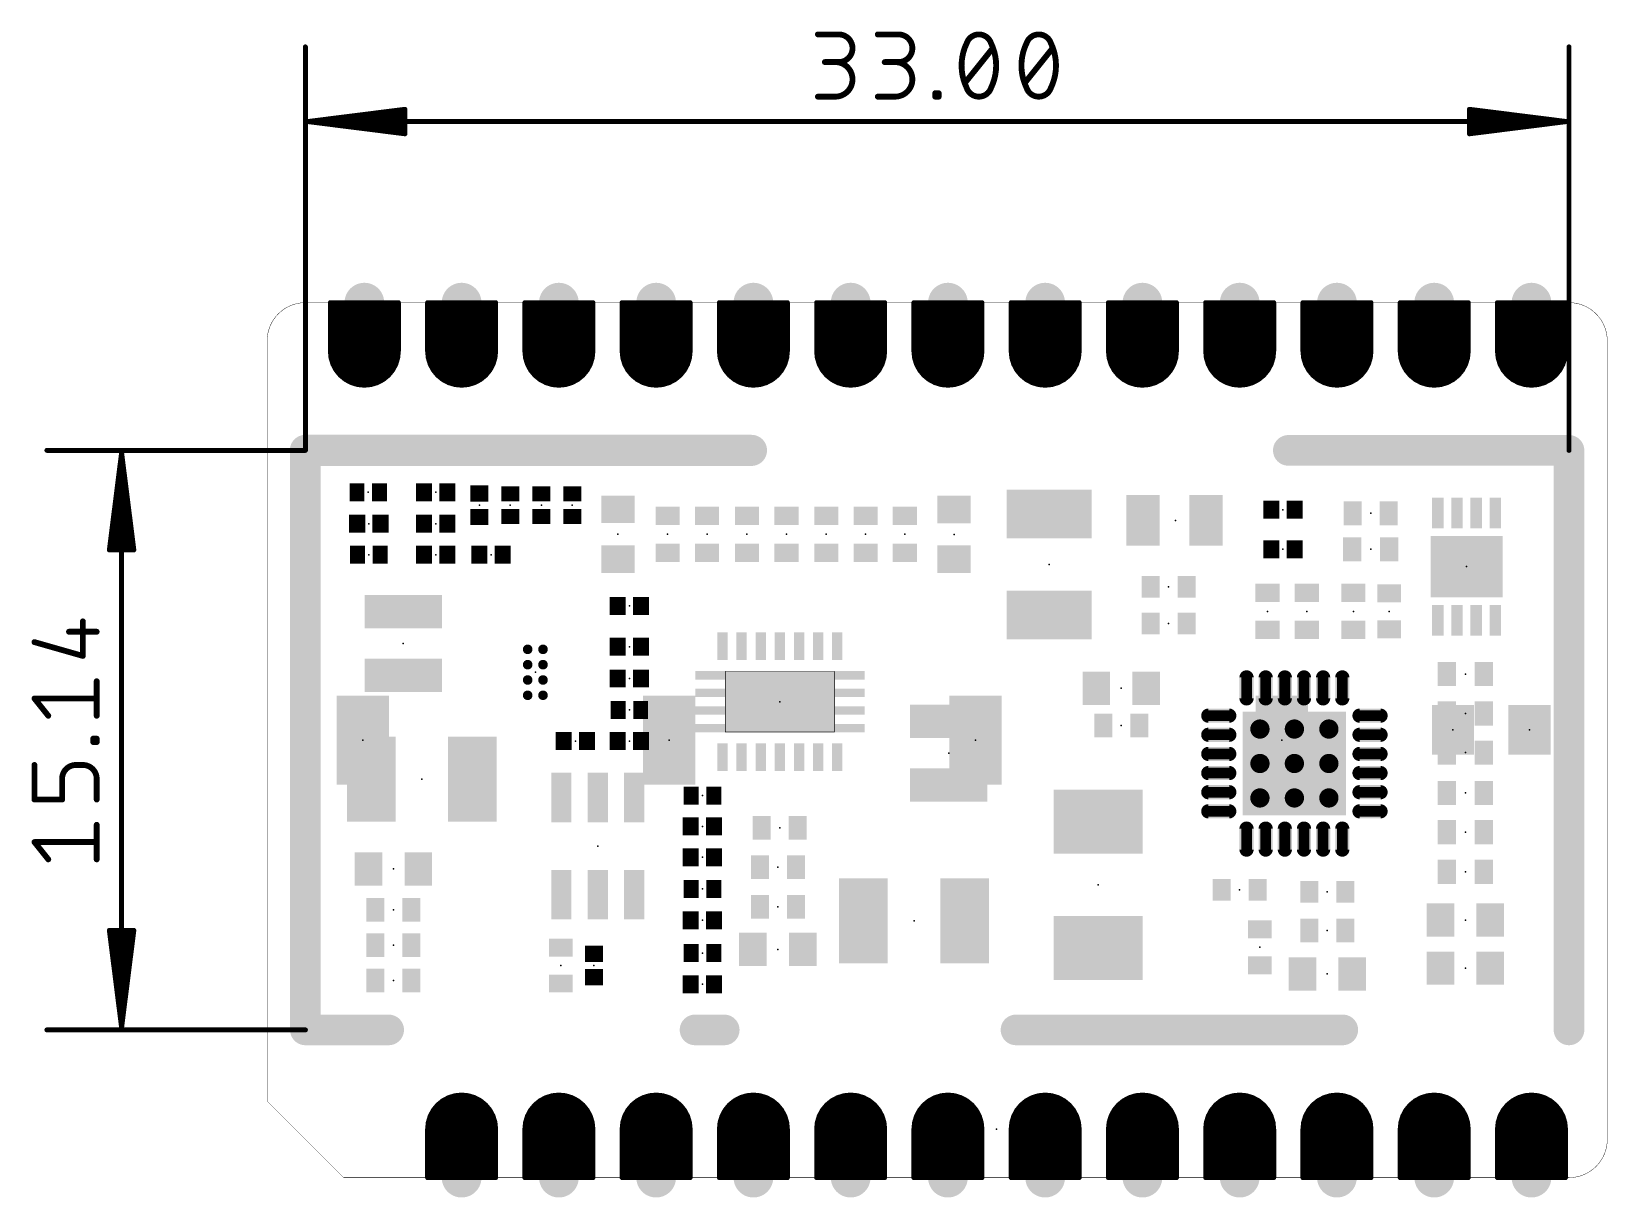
# Model space of a CAD drawing. Extents: x -6.2 to 35, y -0.5 to 29.9.
import ezdxf

# ---------------------------------------------------------------- set-up
doc = ezdxf.new("R2010")
doc.units = 0
for name, color, linetype in [('1', 22, 'CONTINUOUS'), ('16', 132, 'CONTINUOUS'), ('17', 110, 'CONTINUOUS'), ('20', 31, 'CONTINUOUS'), ('23', 53, 'CONTINUOUS'), ('24', 53, 'CONTINUOUS'), ('29', 253, 'CONTINUOUS'), ('31', 253, 'CONTINUOUS')]:
    doc.layers.add(name, color=color, linetype=linetype)

# ---------------------------------------------------------------- blocks, each defined once
blk = doc.blocks.new('RECT')
blk.add_solid([(-0.5, -0.5), (0.5, -0.5), (-0.5, 0.5), (0.5, 0.5)])
blk = doc.blocks.new('ROUNDP')
at = {"const_width": 0.5}
blk.add_lwpolyline([(0, -0.25, 1), (0, 0.25, 1), (0, -0.25)], format="xyb", dxfattribs=at)
blk = doc.blocks.new('RECT136000X44800R100')
at = {"const_width": 0.14}
blk.add_lwpolyline([(0.355, 0), (0.355, 0, 0.4142), (0.285, 0.07), (-0.285, 0.07, 0.4142), (-0.355, 0), (-0.355, 0, 0.4142), (-0.285, -0.07), (0.285, -0.07, 0.4142)], format="xyb", close=True, dxfattribs=at)
blk.add_solid([(-0.3104, -0.0254), (0.3104, -0.0254), (-0.3104, 0.0254), (0.3104, 0.0254)])
blk = doc.blocks.new('RECT456000X252800R1')
at = {"const_width": 0.0079}
blk.add_lwpolyline([(1.4211, -0.7821), (1.4211, 0.7821, 0.4142), (1.4171, 0.7861), (-1.4171, 0.7861, 0.4142), (-1.4211, 0.7821), (-1.4211, -0.7821, 0.4142), (-1.4171, -0.7861), (1.4171, -0.7861, 0.4142)], format="xyb", close=True, dxfattribs=at)
blk.add_solid([(-1.4191, -0.7841), (1.4191, -0.7841), (-1.4191, 0.7841), (1.4191, 0.7841)])
blk = doc.blocks.new('RECT459200X256000R1')
at = {"const_width": 0.008}
blk.add_lwpolyline([(1.431, -0.792), (1.431, 0.792, 0.4142), (1.427, 0.796), (-1.427, 0.796, 0.4142), (-1.431, 0.792), (-1.431, -0.792, 0.4142), (-1.427, -0.796), (1.427, -0.796, 0.4142)], format="xyb", close=True, dxfattribs=at)
blk.add_solid([(-1.429, -0.794), (1.429, -0.794), (-1.429, 0.794), (1.429, 0.794)])
blk = doc.blocks.new('PIE')
at = {"const_width": 0.5}
blk.add_lwpolyline([(0, -0.25, 1), (0, 0.25, 1), (0, -0.25)], format="xyb", dxfattribs=at)

msp = doc.modelspace()

# ---------------------------------------------------------------- linework, layer by layer
at = {"layer": '1', "const_width": 0.254}
for points in [[(1.778, 22.733), (1.778, 21.59)], [(3.302, 22.733), (1.778, 22.733)], [(1.778, 22.606), (3.302, 22.606)], [(3.302, 21.59), (3.302, 22.733)], [(4.318, 22.733), (4.318, 21.59)], [(5.842, 22.733), (4.318, 22.733)], [(4.318, 22.606), (5.842, 22.606)], [(5.842, 21.59), (5.842, 22.733)], [(6.858, 22.733), (6.858, 21.59)], [(8.382, 22.733), (6.858, 22.733)], [(6.858, 22.606), (8.382, 22.606)], [(8.382, 21.59), (8.382, 22.733)], [(9.398, 22.733), (9.398, 21.59)], [(10.922, 22.733), (9.398, 22.733)], [(9.398, 22.606), (10.922, 22.606)], [(10.922, 21.59), (10.922, 22.733)], [(11.938, 22.733), (11.938, 21.59)], [(13.462, 22.733), (11.938, 22.733)], [(11.938, 22.606), (13.462, 22.606)], [(13.462, 21.59), (13.462, 22.733)], [(14.478, 22.733), (14.478, 21.59)], [(16.002, 22.733), (14.478, 22.733)], [(14.478, 22.606), (16.002, 22.606)], [(16.002, 21.59), (16.002, 22.733)], [(17.018, 22.733), (17.018, 21.59)], [(18.542, 22.733), (17.018, 22.733)], [(17.018, 22.606), (18.542, 22.606)], [(18.542, 21.59), (18.542, 22.733)], [(19.558, 22.733), (19.558, 21.59)], [(21.082, 22.733), (19.558, 22.733)], [(19.558, 22.606), (21.082, 22.606)], [(21.082, 21.59), (21.082, 22.733)], [(22.098, 22.733), (22.098, 21.59)], [(23.622, 22.733), (22.098, 22.733)], [(22.098, 22.606), (23.622, 22.606)], [(23.622, 21.59), (23.622, 22.733)], [(24.638, 22.733), (24.638, 21.59)], [(26.162, 22.733), (24.638, 22.733)], [(24.638, 22.606), (26.162, 22.606)], [(26.162, 21.59), (26.162, 22.733)], [(27.178, 22.733), (27.178, 21.59)], [(28.702, 22.733), (27.178, 22.733)], [(27.178, 22.606), (28.702, 22.606)], [(28.702, 21.59), (28.702, 22.733)], [(29.718, 22.733), (29.718, 21.59)], [(31.242, 22.733), (29.718, 22.733)], [(29.718, 22.606), (31.242, 22.606)], [(31.242, 21.59), (31.242, 22.733)], [(32.258, 22.733), (32.258, 21.59)], [(33.782, 22.733), (32.258, 22.733)], [(32.258, 22.606), (33.782, 22.606)], [(33.782, 21.59), (33.782, 22.733)], [(1.778, 22.352), (3.302, 22.352)], [(4.318, 22.352), (5.842, 22.352)], [(6.858, 22.352), (8.382, 22.352)], [(9.398, 22.352), (10.922, 22.352)], [(11.938, 22.352), (13.462, 22.352)], [(14.478, 22.352), (16.002, 22.352)], [(17.018, 22.352), (18.542, 22.352)], [(19.558, 22.352), (21.082, 22.352)], [(22.098, 22.352), (23.622, 22.352)], [(24.638, 22.352), (26.162, 22.352)], [(27.178, 22.352), (28.702, 22.352)], [(29.718, 22.352), (31.242, 22.352)], [(32.258, 22.352), (33.782, 22.352)], [(1.778, 22.098), (3.302, 22.098)], [(1.778, 21.844), (3.302, 21.844)], [(4.318, 22.098), (5.842, 22.098)], [(4.318, 21.844), (5.842, 21.844)], [(6.858, 22.098), (8.382, 22.098)], [(6.858, 21.844), (8.382, 21.844)], [(9.398, 22.098), (10.922, 22.098)], [(9.398, 21.844), (10.922, 21.844)], [(11.938, 22.098), (13.462, 22.098)], [(11.938, 21.844), (13.462, 21.844)], [(14.478, 22.098), (16.002, 22.098)], [(14.478, 21.844), (16.002, 21.844)], [(17.018, 22.098), (18.542, 22.098)], [(17.018, 21.844), (18.542, 21.844)], [(19.558, 22.098), (21.082, 22.098)], [(19.558, 21.844), (21.082, 21.844)], [(22.098, 22.098), (23.622, 22.098)], [(22.098, 21.844), (23.622, 21.844)], [(24.638, 22.098), (26.162, 22.098)], [(24.638, 21.844), (26.162, 21.844)], [(27.178, 22.098), (28.702, 22.098)], [(27.178, 21.844), (28.702, 21.844)], [(29.718, 22.098), (31.242, 22.098)], [(29.718, 21.844), (31.242, 21.844)], [(32.258, 22.098), (33.782, 22.098)], [(32.258, 21.844), (33.782, 21.844)], [(1.778, 21.59), (1.7926, 21.4413)], [(1.778, 21.59), (3.302, 21.59)], [(1.7926, 21.4413), (1.836, 21.2984)], [(1.8246, 21.336), (3.2554, 21.336)], [(1.836, 21.2984), (1.9064, 21.1667)], [(3.1736, 21.1667), (3.244, 21.2984)], [(3.244, 21.2984), (3.2874, 21.4413)], [(3.2874, 21.4413), (3.302, 21.59)], [(4.318, 21.59), (4.3326, 21.4413)], [(4.318, 21.59), (5.842, 21.59)], [(4.3326, 21.4413), (4.376, 21.2984)], [(4.3646, 21.336), (5.7954, 21.336)], [(4.376, 21.2984), (4.4464, 21.1667)], [(5.7136, 21.1667), (5.784, 21.2984)], [(5.784, 21.2984), (5.8274, 21.4413)], [(5.8274, 21.4413), (5.842, 21.59)], [(6.858, 21.59), (6.8726, 21.4413)], [(6.858, 21.59), (8.382, 21.59)], [(6.8726, 21.4413), (6.916, 21.2984)], [(6.9046, 21.336), (8.3354, 21.336)], [(6.916, 21.2984), (6.9864, 21.1667)], [(8.2536, 21.1667), (8.324, 21.2984)], [(8.324, 21.2984), (8.3674, 21.4413)], [(8.3674, 21.4413), (8.382, 21.59)], [(9.398, 21.59), (9.4126, 21.4413)], [(9.398, 21.59), (10.922, 21.59)], [(9.4126, 21.4413), (9.456, 21.2984)], [(9.4446, 21.336), (10.8754, 21.336)], [(9.456, 21.2984), (9.5264, 21.1667)], [(10.7936, 21.1667), (10.864, 21.2984)], [(10.864, 21.2984), (10.9074, 21.4413)], [(10.9074, 21.4413), (10.922, 21.59)], [(11.938, 21.59), (11.9526, 21.4413)], [(11.938, 21.59), (13.462, 21.59)], [(11.9526, 21.4413), (11.996, 21.2984)], [(11.9846, 21.336), (13.4154, 21.336)], [(11.996, 21.2984), (12.0664, 21.1667)], [(13.3336, 21.1667), (13.404, 21.2984)], [(13.404, 21.2984), (13.4474, 21.4413)], [(13.4474, 21.4413), (13.462, 21.59)], [(14.478, 21.59), (14.4926, 21.4413)], [(14.478, 21.59), (16.002, 21.59)], [(14.4926, 21.4413), (14.536, 21.2984)], [(14.5246, 21.336), (15.9554, 21.336)], [(14.536, 21.2984), (14.6064, 21.1667)], [(15.8736, 21.1667), (15.944, 21.2984)], [(15.944, 21.2984), (15.9874, 21.4413)], [(15.9874, 21.4413), (16.002, 21.59)], [(17.018, 21.59), (17.0326, 21.4413)], [(17.018, 21.59), (18.542, 21.59)], [(17.0326, 21.4413), (17.076, 21.2984)], [(17.0646, 21.336), (18.4954, 21.336)], [(17.076, 21.2984), (17.1464, 21.1667)], [(18.4136, 21.1667), (18.484, 21.2984)], [(18.484, 21.2984), (18.5274, 21.4413)], [(18.5274, 21.4413), (18.542, 21.59)], [(19.558, 21.59), (19.5726, 21.4413)], [(19.558, 21.59), (21.082, 21.59)], [(19.5726, 21.4413), (19.616, 21.2984)], [(19.6046, 21.336), (21.0354, 21.336)], [(19.616, 21.2984), (19.6864, 21.1667)], [(20.9536, 21.1667), (21.024, 21.2984)], [(21.024, 21.2984), (21.0674, 21.4413)], [(21.0674, 21.4413), (21.082, 21.59)], [(22.098, 21.59), (22.1126, 21.4413)], [(22.098, 21.59), (23.622, 21.59)], [(22.1126, 21.4413), (22.156, 21.2984)], [(22.1446, 21.336), (23.5754, 21.336)], [(22.156, 21.2984), (22.2264, 21.1667)], [(23.4936, 21.1667), (23.564, 21.2984)], [(23.564, 21.2984), (23.6074, 21.4413)], [(23.6074, 21.4413), (23.622, 21.59)], [(24.638, 21.59), (24.6526, 21.4413)], [(24.638, 21.59), (26.162, 21.59)], [(24.6526, 21.4413), (24.696, 21.2984)], [(24.6846, 21.336), (26.1154, 21.336)], [(24.696, 21.2984), (24.7664, 21.1667)], [(26.0336, 21.1667), (26.104, 21.2984)], [(26.104, 21.2984), (26.1474, 21.4413)], [(26.1474, 21.4413), (26.162, 21.59)], [(27.178, 21.59), (27.1926, 21.4413)], [(27.178, 21.59), (28.702, 21.59)], [(27.1926, 21.4413), (27.236, 21.2984)], [(27.2246, 21.336), (28.6554, 21.336)], [(27.236, 21.2984), (27.3064, 21.1667)], [(28.5736, 21.1667), (28.644, 21.2984)], [(28.644, 21.2984), (28.6874, 21.4413)], [(28.6874, 21.4413), (28.702, 21.59)], [(29.718, 21.59), (29.7326, 21.4413)], [(29.718, 21.59), (31.242, 21.59)], [(29.7326, 21.4413), (29.776, 21.2984)], [(29.7646, 21.336), (31.1954, 21.336)], [(29.776, 21.2984), (29.8464, 21.1667)], [(31.1136, 21.1667), (31.184, 21.2984)], [(31.184, 21.2984), (31.2274, 21.4413)], [(31.2274, 21.4413), (31.242, 21.59)], [(32.258, 21.59), (32.2726, 21.4413)], [(32.258, 21.59), (33.782, 21.59)], [(32.2726, 21.4413), (32.316, 21.2984)], [(32.3046, 21.336), (33.7354, 21.336)], [(32.316, 21.2984), (32.3864, 21.1667)], [(33.6536, 21.1667), (33.724, 21.2984)], [(33.724, 21.2984), (33.7674, 21.4413)], [(33.7674, 21.4413), (33.782, 21.59)], [(1.9064, 21.1667), (2.0012, 21.0512)], [(1.9759, 21.082), (3.1041, 21.082)], [(2.0012, 21.0512), (2.1167, 20.9564)], [(2.1167, 20.9564), (2.2484, 20.886)], [(2.2484, 20.886), (2.3913, 20.8426)], [(2.6887, 20.8426), (2.8316, 20.886)], [(2.8316, 20.886), (2.9633, 20.9564)], [(2.9633, 20.9564), (3.0788, 21.0512)], [(3.0788, 21.0512), (3.1736, 21.1667)], [(4.4464, 21.1667), (4.5412, 21.0512)], [(4.5159, 21.082), (5.6441, 21.082)], [(4.5412, 21.0512), (4.6567, 20.9564)], [(4.6567, 20.9564), (4.7884, 20.886)], [(4.7884, 20.886), (4.9313, 20.8426)], [(5.2287, 20.8426), (5.3716, 20.886)], [(5.3716, 20.886), (5.5033, 20.9564)], [(5.5033, 20.9564), (5.6188, 21.0512)], [(5.6188, 21.0512), (5.7136, 21.1667)], [(6.9864, 21.1667), (7.0812, 21.0512)], [(7.0559, 21.082), (8.1841, 21.082)], [(7.0812, 21.0512), (7.1967, 20.9564)], [(7.1967, 20.9564), (7.3284, 20.886)], [(7.3284, 20.886), (7.4713, 20.8426)], [(7.7687, 20.8426), (7.9116, 20.886)], [(7.9116, 20.886), (8.0433, 20.9564)], [(8.0433, 20.9564), (8.1588, 21.0512)], [(8.1588, 21.0512), (8.2536, 21.1667)], [(9.5264, 21.1667), (9.6212, 21.0512)], [(9.5959, 21.082), (10.7241, 21.082)], [(9.6212, 21.0512), (9.7367, 20.9564)], [(9.7367, 20.9564), (9.8684, 20.886)], [(9.8684, 20.886), (10.0113, 20.8426)], [(10.3087, 20.8426), (10.4516, 20.886)], [(10.4516, 20.886), (10.5833, 20.9564)], [(10.5833, 20.9564), (10.6988, 21.0512)], [(10.6988, 21.0512), (10.7936, 21.1667)], [(12.0664, 21.1667), (12.1612, 21.0512)], [(12.1359, 21.082), (13.2641, 21.082)], [(12.1612, 21.0512), (12.2767, 20.9564)], [(12.2767, 20.9564), (12.4084, 20.886)], [(12.4084, 20.886), (12.5513, 20.8426)], [(12.8487, 20.8426), (12.9916, 20.886)], [(12.9916, 20.886), (13.1233, 20.9564)], [(13.1233, 20.9564), (13.2388, 21.0512)], [(13.2388, 21.0512), (13.3336, 21.1667)], [(14.6064, 21.1667), (14.7012, 21.0512)], [(14.6759, 21.082), (15.8041, 21.082)], [(14.7012, 21.0512), (14.8167, 20.9564)], [(14.8167, 20.9564), (14.9484, 20.886)], [(14.9484, 20.886), (15.0913, 20.8426)], [(15.3887, 20.8426), (15.5316, 20.886)], [(15.5316, 20.886), (15.6633, 20.9564)], [(15.6633, 20.9564), (15.7788, 21.0512)], [(15.7788, 21.0512), (15.8736, 21.1667)], [(17.1464, 21.1667), (17.2412, 21.0512)], [(17.2159, 21.082), (18.3441, 21.082)], [(17.2412, 21.0512), (17.3567, 20.9564)], [(17.3567, 20.9564), (17.4884, 20.886)], [(17.4884, 20.886), (17.6313, 20.8426)], [(17.9287, 20.8426), (18.0716, 20.886)], [(18.0716, 20.886), (18.2033, 20.9564)], [(18.2033, 20.9564), (18.3188, 21.0512)], [(18.3188, 21.0512), (18.4136, 21.1667)], [(19.6864, 21.1667), (19.7812, 21.0512)], [(19.7559, 21.082), (20.8841, 21.082)], [(19.7812, 21.0512), (19.8967, 20.9564)], [(19.8967, 20.9564), (20.0284, 20.886)], [(20.0284, 20.886), (20.1713, 20.8426)], [(20.4687, 20.8426), (20.6116, 20.886)], [(20.6116, 20.886), (20.7433, 20.9564)], [(20.7433, 20.9564), (20.8588, 21.0512)], [(20.8588, 21.0512), (20.9536, 21.1667)], [(22.2264, 21.1667), (22.3212, 21.0512)], [(22.2959, 21.082), (23.4241, 21.082)], [(22.3212, 21.0512), (22.4367, 20.9564)], [(22.4367, 20.9564), (22.5684, 20.886)], [(22.5684, 20.886), (22.7113, 20.8426)], [(23.0087, 20.8426), (23.1516, 20.886)], [(23.1516, 20.886), (23.2833, 20.9564)], [(23.2833, 20.9564), (23.3988, 21.0512)], [(23.3988, 21.0512), (23.4936, 21.1667)], [(24.7664, 21.1667), (24.8612, 21.0512)], [(24.8359, 21.082), (25.9641, 21.082)], [(24.8612, 21.0512), (24.9767, 20.9564)], [(24.9767, 20.9564), (25.1084, 20.886)], [(25.1084, 20.886), (25.2513, 20.8426)], [(25.5487, 20.8426), (25.6916, 20.886)], [(25.6916, 20.886), (25.8233, 20.9564)], [(25.8233, 20.9564), (25.9388, 21.0512)], [(25.9388, 21.0512), (26.0336, 21.1667)], [(27.3064, 21.1667), (27.4012, 21.0512)], [(27.3759, 21.082), (28.5041, 21.082)], [(27.4012, 21.0512), (27.5167, 20.9564)], [(27.5167, 20.9564), (27.6484, 20.886)], [(27.6484, 20.886), (27.7913, 20.8426)], [(28.0887, 20.8426), (28.2316, 20.886)], [(28.2316, 20.886), (28.3633, 20.9564)], [(28.3633, 20.9564), (28.4788, 21.0512)], [(28.4788, 21.0512), (28.5736, 21.1667)], [(29.8464, 21.1667), (29.9412, 21.0512)], [(29.9159, 21.082), (31.0441, 21.082)], [(29.9412, 21.0512), (30.0567, 20.9564)], [(30.0567, 20.9564), (30.1884, 20.886)], [(30.1884, 20.886), (30.3313, 20.8426)], [(30.6287, 20.8426), (30.7716, 20.886)], [(30.7716, 20.886), (30.9033, 20.9564)], [(30.9033, 20.9564), (31.0188, 21.0512)], [(31.0188, 21.0512), (31.1136, 21.1667)], [(32.3864, 21.1667), (32.4812, 21.0512)], [(32.4559, 21.082), (33.5841, 21.082)], [(32.4812, 21.0512), (32.5967, 20.9564)], [(32.5967, 20.9564), (32.7284, 20.886)], [(32.7284, 20.886), (32.8713, 20.8426)], [(33.1687, 20.8426), (33.3116, 20.886)], [(33.3116, 20.886), (33.4433, 20.9564)], [(33.4433, 20.9564), (33.5588, 21.0512)], [(33.5588, 21.0512), (33.6536, 21.1667)], [(2.3913, 20.8426), (2.54, 20.828)], [(2.54, 20.828), (2.6887, 20.8426)], [(4.9313, 20.8426), (5.08, 20.828)], [(5.08, 20.828), (5.2287, 20.8426)], [(7.4713, 20.8426), (7.62, 20.828)], [(7.62, 20.828), (7.7687, 20.8426)], [(10.0113, 20.8426), (10.16, 20.828)], [(10.16, 20.828), (10.3087, 20.8426)], [(12.5513, 20.8426), (12.7, 20.828)], [(12.7, 20.828), (12.8487, 20.8426)], [(15.0913, 20.8426), (15.24, 20.828)], [(15.24, 20.828), (15.3887, 20.8426)], [(17.6313, 20.8426), (17.78, 20.828)], [(17.78, 20.828), (17.9287, 20.8426)], [(20.1713, 20.8426), (20.32, 20.828)], [(20.32, 20.828), (20.4687, 20.8426)], [(22.7113, 20.8426), (22.86, 20.828)], [(22.86, 20.828), (23.0087, 20.8426)], [(25.2513, 20.8426), (25.4, 20.828)], [(25.4, 20.828), (25.5487, 20.8426)], [(27.7913, 20.8426), (27.94, 20.828)], [(27.94, 20.828), (28.0887, 20.8426)], [(30.3313, 20.8426), (30.48, 20.828)], [(30.48, 20.828), (30.6287, 20.8426)], [(32.8713, 20.8426), (33.02, 20.828)], [(33.02, 20.828), (33.1687, 20.8426)], [(4.7884, 1.974), (4.6567, 1.9036)], [(4.9313, 2.0174), (4.7884, 1.974)], [(5.08, 2.032), (4.9313, 2.0174)], [(5.2287, 2.0174), (5.08, 2.032)], [(5.3716, 1.974), (5.2287, 2.0174)], [(5.5033, 1.9036), (5.3716, 1.974)], [(7.3284, 1.974), (7.1967, 1.9036)], [(7.4713, 2.0174), (7.3284, 1.974)], [(7.62, 2.032), (7.4713, 2.0174)], [(7.7687, 2.0174), (7.62, 2.032)], [(7.9116, 1.974), (7.7687, 2.0174)], [(8.0433, 1.9036), (7.9116, 1.974)], [(9.8684, 1.974), (9.7367, 1.9036)], [(10.0113, 2.0174), (9.8684, 1.974)], [(10.16, 2.032), (10.0113, 2.0174)], [(10.3087, 2.0174), (10.16, 2.032)], [(10.4516, 1.974), (10.3087, 2.0174)], [(10.5833, 1.9036), (10.4516, 1.974)], [(12.4084, 1.974), (12.2767, 1.9036)], [(12.5513, 2.0174), (12.4084, 1.974)], [(12.7, 2.032), (12.5513, 2.0174)], [(12.8487, 2.0174), (12.7, 2.032)], [(12.9916, 1.974), (12.8487, 2.0174)], [(13.1233, 1.9036), (12.9916, 1.974)], [(14.9484, 1.974), (14.8167, 1.9036)], [(15.0913, 2.0174), (14.9484, 1.974)], [(15.24, 2.032), (15.0913, 2.0174)], [(15.3887, 2.0174), (15.24, 2.032)], [(15.5316, 1.974), (15.3887, 2.0174)], [(15.6633, 1.9036), (15.5316, 1.974)], [(17.4884, 1.974), (17.3567, 1.9036)], [(17.6313, 2.0174), (17.4884, 1.974)], [(17.78, 2.032), (17.6313, 2.0174)], [(17.9287, 2.0174), (17.78, 2.032)], [(18.0716, 1.974), (17.9287, 2.0174)], [(18.2033, 1.9036), (18.0716, 1.974)], [(20.0284, 1.974), (19.8967, 1.9036)], [(20.1713, 2.0174), (20.0284, 1.974)], [(20.32, 2.032), (20.1713, 2.0174)], [(20.4687, 2.0174), (20.32, 2.032)], [(20.6116, 1.974), (20.4687, 2.0174)], [(20.7433, 1.9036), (20.6116, 1.974)], [(22.5684, 1.974), (22.4367, 1.9036)], [(22.7113, 2.0174), (22.5684, 1.974)], [(22.86, 2.032), (22.7113, 2.0174)], [(23.0087, 2.0174), (22.86, 2.032)], [(23.1516, 1.974), (23.0087, 2.0174)], [(23.2833, 1.9036), (23.1516, 1.974)], [(25.1084, 1.974), (24.9767, 1.9036)], [(25.2513, 2.0174), (25.1084, 1.974)], [(25.4, 2.032), (25.2513, 2.0174)], [(25.5487, 2.0174), (25.4, 2.032)], [(25.6916, 1.974), (25.5487, 2.0174)], [(25.8233, 1.9036), (25.6916, 1.974)], [(27.6484, 1.974), (27.5167, 1.9036)], [(27.7913, 2.0174), (27.6484, 1.974)], [(27.94, 2.032), (27.7913, 2.0174)], [(28.0887, 2.0174), (27.94, 2.032)], [(28.2316, 1.974), (28.0887, 2.0174)], [(28.3633, 1.9036), (28.2316, 1.974)], [(30.1884, 1.974), (30.0567, 1.9036)], [(30.3313, 2.0174), (30.1884, 1.974)], [(30.48, 2.032), (30.3313, 2.0174)], [(30.6287, 2.0174), (30.48, 2.032)], [(30.7716, 1.974), (30.6287, 2.0174)], [(30.9033, 1.9036), (30.7716, 1.974)], [(32.7284, 1.974), (32.5967, 1.9036)], [(32.8713, 2.0174), (32.7284, 1.974)], [(33.02, 2.032), (32.8713, 2.0174)], [(33.1687, 2.0174), (33.02, 2.032)], [(33.3116, 1.974), (33.1687, 2.0174)], [(33.4433, 1.9036), (33.3116, 1.974)], [(4.376, 1.5616), (4.3326, 1.4187)], [(4.3646, 1.524), (5.7954, 1.524)], [(4.4464, 1.6933), (4.376, 1.5616)], [(4.5412, 1.8088), (4.4464, 1.6933)], [(4.5159, 1.778), (5.6441, 1.778)], [(4.6567, 1.9036), (4.5412, 1.8088)], [(5.6188, 1.8088), (5.5033, 1.9036)], [(5.7136, 1.6933), (5.6188, 1.8088)], [(5.784, 1.5616), (5.7136, 1.6933)], [(5.8274, 1.4187), (5.784, 1.5616)], [(6.916, 1.5616), (6.8726, 1.4187)], [(6.9046, 1.524), (8.3354, 1.524)], [(6.9864, 1.6933), (6.916, 1.5616)], [(7.0812, 1.8088), (6.9864, 1.6933)], [(7.0559, 1.778), (8.1841, 1.778)], [(7.1967, 1.9036), (7.0812, 1.8088)], [(8.1588, 1.8088), (8.0433, 1.9036)], [(8.2536, 1.6933), (8.1588, 1.8088)], [(8.324, 1.5616), (8.2536, 1.6933)], [(8.3674, 1.4187), (8.324, 1.5616)], [(9.456, 1.5616), (9.4126, 1.4187)], [(9.4446, 1.524), (10.8754, 1.524)], [(9.5264, 1.6933), (9.456, 1.5616)], [(9.6212, 1.8088), (9.5264, 1.6933)], [(9.5959, 1.778), (10.7241, 1.778)], [(9.7367, 1.9036), (9.6212, 1.8088)], [(10.6988, 1.8088), (10.5833, 1.9036)], [(10.7936, 1.6933), (10.6988, 1.8088)], [(10.864, 1.5616), (10.7936, 1.6933)], [(10.9074, 1.4187), (10.864, 1.5616)], [(11.996, 1.5616), (11.9526, 1.4187)], [(11.9846, 1.524), (13.4154, 1.524)], [(12.0664, 1.6933), (11.996, 1.5616)], [(12.1612, 1.8088), (12.0664, 1.6933)], [(12.1359, 1.778), (13.2641, 1.778)], [(12.2767, 1.9036), (12.1612, 1.8088)], [(13.2388, 1.8088), (13.1233, 1.9036)], [(13.3336, 1.6933), (13.2388, 1.8088)], [(13.404, 1.5616), (13.3336, 1.6933)], [(13.4474, 1.4187), (13.404, 1.5616)], [(14.536, 1.5616), (14.4926, 1.4187)], [(14.5246, 1.524), (15.9554, 1.524)], [(14.6064, 1.6933), (14.536, 1.5616)], [(14.7012, 1.8088), (14.6064, 1.6933)], [(14.6759, 1.778), (15.8041, 1.778)], [(14.8167, 1.9036), (14.7012, 1.8088)], [(15.7788, 1.8088), (15.6633, 1.9036)], [(15.8736, 1.6933), (15.7788, 1.8088)], [(15.944, 1.5616), (15.8736, 1.6933)], [(15.9874, 1.4187), (15.944, 1.5616)], [(17.076, 1.5616), (17.0326, 1.4187)], [(17.0646, 1.524), (18.4954, 1.524)], [(17.1464, 1.6933), (17.076, 1.5616)], [(17.2412, 1.8088), (17.1464, 1.6933)], [(17.2159, 1.778), (18.3441, 1.778)], [(17.3567, 1.9036), (17.2412, 1.8088)], [(18.3188, 1.8088), (18.2033, 1.9036)], [(18.4136, 1.6933), (18.3188, 1.8088)], [(18.484, 1.5616), (18.4136, 1.6933)], [(18.5274, 1.4187), (18.484, 1.5616)], [(19.616, 1.5616), (19.5726, 1.4187)], [(19.6046, 1.524), (21.0354, 1.524)], [(19.6864, 1.6933), (19.616, 1.5616)], [(19.7812, 1.8088), (19.6864, 1.6933)], [(19.7559, 1.778), (20.8841, 1.778)], [(19.8967, 1.9036), (19.7812, 1.8088)], [(20.8588, 1.8088), (20.7433, 1.9036)], [(20.9536, 1.6933), (20.8588, 1.8088)], [(21.024, 1.5616), (20.9536, 1.6933)], [(21.0674, 1.4187), (21.024, 1.5616)], [(22.156, 1.5616), (22.1126, 1.4187)], [(22.1446, 1.524), (23.5754, 1.524)], [(22.2264, 1.6933), (22.156, 1.5616)], [(22.3212, 1.8088), (22.2264, 1.6933)], [(22.2959, 1.778), (23.4241, 1.778)], [(22.4367, 1.9036), (22.3212, 1.8088)], [(23.3988, 1.8088), (23.2833, 1.9036)], [(23.4936, 1.6933), (23.3988, 1.8088)], [(23.564, 1.5616), (23.4936, 1.6933)], [(23.6074, 1.4187), (23.564, 1.5616)], [(24.696, 1.5616), (24.6526, 1.4187)], [(24.6846, 1.524), (26.1154, 1.524)], [(24.7664, 1.6933), (24.696, 1.5616)], [(24.8612, 1.8088), (24.7664, 1.6933)], [(24.8359, 1.778), (25.9641, 1.778)], [(24.9767, 1.9036), (24.8612, 1.8088)], [(25.9388, 1.8088), (25.8233, 1.9036)], [(26.0336, 1.6933), (25.9388, 1.8088)], [(26.104, 1.5616), (26.0336, 1.6933)], [(26.1474, 1.4187), (26.104, 1.5616)], [(27.236, 1.5616), (27.1926, 1.4187)], [(27.2246, 1.524), (28.6554, 1.524)], [(27.3064, 1.6933), (27.236, 1.5616)], [(27.4012, 1.8088), (27.3064, 1.6933)], [(27.3759, 1.778), (28.5041, 1.778)], [(27.5167, 1.9036), (27.4012, 1.8088)], [(28.4788, 1.8088), (28.3633, 1.9036)], [(28.5736, 1.6933), (28.4788, 1.8088)], [(28.644, 1.5616), (28.5736, 1.6933)], [(28.6874, 1.4187), (28.644, 1.5616)], [(29.776, 1.5616), (29.7326, 1.4187)], [(29.7646, 1.524), (31.1954, 1.524)], [(29.8464, 1.6933), (29.776, 1.5616)], [(29.9412, 1.8088), (29.8464, 1.6933)], [(29.9159, 1.778), (31.0441, 1.778)], [(30.0567, 1.9036), (29.9412, 1.8088)], [(31.0188, 1.8088), (30.9033, 1.9036)], [(31.1136, 1.6933), (31.0188, 1.8088)], [(31.184, 1.5616), (31.1136, 1.6933)], [(31.2274, 1.4187), (31.184, 1.5616)], [(32.316, 1.5616), (32.2726, 1.4187)], [(32.3046, 1.524), (33.7354, 1.524)], [(32.3864, 1.6933), (32.316, 1.5616)], [(32.4812, 1.8088), (32.3864, 1.6933)], [(32.4559, 1.778), (33.5841, 1.778)], [(32.5967, 1.9036), (32.4812, 1.8088)], [(33.5588, 1.8088), (33.4433, 1.9036)], [(33.6536, 1.6933), (33.5588, 1.8088)], [(33.724, 1.5616), (33.6536, 1.6933)], [(33.7674, 1.4187), (33.724, 1.5616)], [(4.3326, 1.4187), (4.318, 1.27)], [(4.318, 1.27), (4.318, 0.127)], [(4.318, 1.27), (5.842, 1.27)], [(5.842, 1.27), (5.8274, 1.4187)], [(5.842, 0.127), (5.842, 1.27)], [(6.8726, 1.4187), (6.858, 1.27)], [(6.858, 1.27), (6.858, 0.127)], [(6.858, 1.27), (8.382, 1.27)], [(8.382, 1.27), (8.3674, 1.4187)], [(8.382, 0.127), (8.382, 1.27)], [(9.4126, 1.4187), (9.398, 1.27)], [(9.398, 1.27), (9.398, 0.127)], [(9.398, 1.27), (10.922, 1.27)], [(10.922, 1.27), (10.9074, 1.4187)], [(10.922, 0.127), (10.922, 1.27)], [(11.9526, 1.4187), (11.938, 1.27)], [(11.938, 1.27), (11.938, 0.127)], [(11.938, 1.27), (13.462, 1.27)], [(13.462, 1.27), (13.4474, 1.4187)], [(13.462, 0.127), (13.462, 1.27)], [(14.4926, 1.4187), (14.478, 1.27)], [(14.478, 1.27), (14.478, 0.127)], [(14.478, 1.27), (16.002, 1.27)], [(16.002, 1.27), (15.9874, 1.4187)], [(16.002, 0.127), (16.002, 1.27)], [(17.0326, 1.4187), (17.018, 1.27)], [(17.018, 1.27), (17.018, 0.127)], [(17.018, 1.27), (18.542, 1.27)], [(18.542, 1.27), (18.5274, 1.4187)], [(18.542, 0.127), (18.542, 1.27)], [(19.5726, 1.4187), (19.558, 1.27)], [(19.558, 1.27), (19.558, 0.127)], [(19.558, 1.27), (21.082, 1.27)], [(21.082, 1.27), (21.0674, 1.4187)], [(21.082, 0.127), (21.082, 1.27)], [(22.1126, 1.4187), (22.098, 1.27)], [(22.098, 1.27), (22.098, 0.127)], [(22.098, 1.27), (23.622, 1.27)], [(23.622, 1.27), (23.6074, 1.4187)], [(23.622, 0.127), (23.622, 1.27)], [(24.6526, 1.4187), (24.638, 1.27)], [(24.638, 1.27), (24.638, 0.127)], [(24.638, 1.27), (26.162, 1.27)], [(26.162, 1.27), (26.1474, 1.4187)], [(26.162, 0.127), (26.162, 1.27)], [(27.1926, 1.4187), (27.178, 1.27)], [(27.178, 1.27), (27.178, 0.127)], [(27.178, 1.27), (28.702, 1.27)], [(28.702, 1.27), (28.6874, 1.4187)], [(28.702, 0.127), (28.702, 1.27)], [(29.7326, 1.4187), (29.718, 1.27)], [(29.718, 1.27), (29.718, 0.127)], [(29.718, 1.27), (31.242, 1.27)], [(31.242, 1.27), (31.2274, 1.4187)], [(31.242, 0.127), (31.242, 1.27)], [(32.2726, 1.4187), (32.258, 1.27)], [(32.258, 1.27), (32.258, 0.127)], [(32.258, 1.27), (33.782, 1.27)], [(33.782, 1.27), (33.7674, 1.4187)], [(33.782, 0.127), (33.782, 1.27)], [(4.318, 1.016), (5.842, 1.016)], [(4.318, 0.762), (5.842, 0.762)], [(6.858, 1.016), (8.382, 1.016)], [(6.858, 0.762), (8.382, 0.762)], [(9.398, 1.016), (10.922, 1.016)], [(9.398, 0.762), (10.922, 0.762)], [(11.938, 1.016), (13.462, 1.016)], [(11.938, 0.762), (13.462, 0.762)], [(14.478, 1.016), (16.002, 1.016)], [(14.478, 0.762), (16.002, 0.762)], [(17.018, 1.016), (18.542, 1.016)], [(17.018, 0.762), (18.542, 0.762)], [(19.558, 1.016), (21.082, 1.016)], [(19.558, 0.762), (21.082, 0.762)], [(22.098, 1.016), (23.622, 1.016)], [(22.098, 0.762), (23.622, 0.762)], [(24.638, 1.016), (26.162, 1.016)], [(24.638, 0.762), (26.162, 0.762)], [(27.178, 1.016), (28.702, 1.016)], [(27.178, 0.762), (28.702, 0.762)], [(29.718, 1.016), (31.242, 1.016)], [(29.718, 0.762), (31.242, 0.762)], [(32.258, 1.016), (33.782, 1.016)], [(32.258, 0.762), (33.782, 0.762)], [(4.318, 0.508), (5.842, 0.508)], [(6.858, 0.508), (8.382, 0.508)], [(9.398, 0.508), (10.922, 0.508)], [(11.938, 0.508), (13.462, 0.508)], [(14.478, 0.508), (16.002, 0.508)], [(17.018, 0.508), (18.542, 0.508)], [(19.558, 0.508), (21.082, 0.508)], [(22.098, 0.508), (23.622, 0.508)], [(24.638, 0.508), (26.162, 0.508)], [(27.178, 0.508), (28.702, 0.508)], [(29.718, 0.508), (31.242, 0.508)], [(32.258, 0.508), (33.782, 0.508)], [(4.318, 0.254), (5.842, 0.254)], [(4.318, 0.127), (5.842, 0.127)], [(6.858, 0.254), (8.382, 0.254)], [(6.858, 0.127), (8.382, 0.127)], [(9.398, 0.254), (10.922, 0.254)], [(9.398, 0.127), (10.922, 0.127)], [(11.938, 0.254), (13.462, 0.254)], [(11.938, 0.127), (13.462, 0.127)], [(14.478, 0.254), (16.002, 0.254)], [(14.478, 0.127), (16.002, 0.127)], [(17.018, 0.254), (18.542, 0.254)], [(17.018, 0.127), (18.542, 0.127)], [(19.558, 0.254), (21.082, 0.254)], [(19.558, 0.127), (21.082, 0.127)], [(22.098, 0.254), (23.622, 0.254)], [(22.098, 0.127), (23.622, 0.127)], [(24.638, 0.254), (26.162, 0.254)], [(24.638, 0.127), (26.162, 0.127)], [(27.178, 0.254), (28.702, 0.254)], [(27.178, 0.127), (28.702, 0.127)], [(29.718, 0.254), (31.242, 0.254)], [(29.718, 0.127), (31.242, 0.127)], [(32.258, 0.254), (33.782, 0.254)], [(32.258, 0.127), (33.782, 0.127)]]:
    msp.add_lwpolyline(points, dxfattribs=at)
at = {"layer": '1', "const_width": 0.127}
for points in [[(1.8415, 22.733, 1), (1.7145, 22.733)], [(1.778, 22.7965, 1), (1.778, 22.6695)], [(1.778, 22.6695, 1), (1.778, 22.5425)], [(3.3655, 22.733, 1), (3.2385, 22.733)], [(3.302, 22.6695, 1), (3.302, 22.7965)], [(3.302, 22.5425, 1), (3.302, 22.6695)], [(4.3815, 22.733, 1), (4.2545, 22.733)], [(4.318, 22.7965, 1), (4.318, 22.6695)], [(4.318, 22.6695, 1), (4.318, 22.5425)], [(5.9055, 22.733, 1), (5.7785, 22.733)], [(5.842, 22.6695, 1), (5.842, 22.7965)], [(5.842, 22.5425, 1), (5.842, 22.6695)], [(6.9215, 22.733, 1), (6.7945, 22.733)], [(6.858, 22.7965, 1), (6.858, 22.6695)], [(6.858, 22.6695, 1), (6.858, 22.5425)], [(8.4455, 22.733, 1), (8.3185, 22.733)], [(8.382, 22.6695, 1), (8.382, 22.7965)], [(8.382, 22.5425, 1), (8.382, 22.6695)], [(9.4615, 22.733, 1), (9.3345, 22.733)], [(9.398, 22.7965, 1), (9.398, 22.6695)], [(9.398, 22.6695, 1), (9.398, 22.5425)], [(10.9855, 22.733, 1), (10.8585, 22.733)], [(10.922, 22.6695, 1), (10.922, 22.7965)], [(10.922, 22.5425, 1), (10.922, 22.6695)], [(12.0015, 22.733, 1), (11.8745, 22.733)], [(11.938, 22.7965, 1), (11.938, 22.6695)], [(11.938, 22.6695, 1), (11.938, 22.5425)], [(13.5255, 22.733, 1), (13.3985, 22.733)], [(13.462, 22.6695, 1), (13.462, 22.7965)], [(13.462, 22.5425, 1), (13.462, 22.6695)], [(14.5415, 22.733, 1), (14.4145, 22.733)], [(14.478, 22.7965, 1), (14.478, 22.6695)], [(14.478, 22.6695, 1), (14.478, 22.5425)], [(16.0655, 22.733, 1), (15.9385, 22.733)], [(16.002, 22.6695, 1), (16.002, 22.7965)], [(16.002, 22.5425, 1), (16.002, 22.6695)], [(17.0815, 22.733, 1), (16.9545, 22.733)], [(17.018, 22.7965, 1), (17.018, 22.6695)], [(17.018, 22.6695, 1), (17.018, 22.5425)], [(18.6055, 22.733, 1), (18.4785, 22.733)], [(18.542, 22.6695, 1), (18.542, 22.7965)], [(18.542, 22.5425, 1), (18.542, 22.6695)], [(19.6215, 22.733, 1), (19.4945, 22.733)], [(19.558, 22.7965, 1), (19.558, 22.6695)], [(19.558, 22.6695, 1), (19.558, 22.5425)], [(21.1455, 22.733, 1), (21.0185, 22.733)], [(21.082, 22.6695, 1), (21.082, 22.7965)], [(21.082, 22.5425, 1), (21.082, 22.6695)], [(22.1615, 22.733, 1), (22.0345, 22.733)], [(22.098, 22.7965, 1), (22.098, 22.6695)], [(22.098, 22.6695, 1), (22.098, 22.5425)], [(23.6855, 22.733, 1), (23.5585, 22.733)], [(23.622, 22.6695, 1), (23.622, 22.7965)], [(23.622, 22.5425, 1), (23.622, 22.6695)], [(24.7015, 22.733, 1), (24.5745, 22.733)], [(24.638, 22.7965, 1), (24.638, 22.6695)], [(24.638, 22.6695, 1), (24.638, 22.5425)], [(26.2255, 22.733, 1), (26.0985, 22.733)], [(26.162, 22.6695, 1), (26.162, 22.7965)], [(26.162, 22.5425, 1), (26.162, 22.6695)], [(27.2415, 22.733, 1), (27.1145, 22.733)], [(27.178, 22.7965, 1), (27.178, 22.6695)], [(27.178, 22.6695, 1), (27.178, 22.5425)], [(28.7655, 22.733, 1), (28.6385, 22.733)], [(28.702, 22.6695, 1), (28.702, 22.7965)], [(28.702, 22.5425, 1), (28.702, 22.6695)], [(29.7815, 22.733, 1), (29.6545, 22.733)], [(29.718, 22.7965, 1), (29.718, 22.6695)], [(29.718, 22.6695, 1), (29.718, 22.5425)], [(31.3055, 22.733, 1), (31.1785, 22.733)], [(31.242, 22.6695, 1), (31.242, 22.7965)], [(31.242, 22.5425, 1), (31.242, 22.6695)], [(32.3215, 22.733, 1), (32.1945, 22.733)], [(32.258, 22.7965, 1), (32.258, 22.6695)], [(32.258, 22.6695, 1), (32.258, 22.5425)], [(33.8455, 22.733, 1), (33.7185, 22.733)], [(33.782, 22.6695, 1), (33.782, 22.7965)], [(33.782, 22.5425, 1), (33.782, 22.6695)], [(1.778, 22.4155, 1), (1.778, 22.2885)], [(3.302, 22.2885, 1), (3.302, 22.4155)], [(4.318, 22.4155, 1), (4.318, 22.2885)], [(5.842, 22.2885, 1), (5.842, 22.4155)], [(6.858, 22.4155, 1), (6.858, 22.2885)], [(8.382, 22.2885, 1), (8.382, 22.4155)], [(9.398, 22.4155, 1), (9.398, 22.2885)], [(10.922, 22.2885, 1), (10.922, 22.4155)], [(11.938, 22.4155, 1), (11.938, 22.2885)], [(13.462, 22.2885, 1), (13.462, 22.4155)], [(14.478, 22.4155, 1), (14.478, 22.2885)], [(16.002, 22.2885, 1), (16.002, 22.4155)], [(17.018, 22.4155, 1), (17.018, 22.2885)], [(18.542, 22.2885, 1), (18.542, 22.4155)], [(19.558, 22.4155, 1), (19.558, 22.2885)], [(21.082, 22.2885, 1), (21.082, 22.4155)], [(22.098, 22.4155, 1), (22.098, 22.2885)], [(23.622, 22.2885, 1), (23.622, 22.4155)], [(24.638, 22.4155, 1), (24.638, 22.2885)], [(26.162, 22.2885, 1), (26.162, 22.4155)], [(27.178, 22.4155, 1), (27.178, 22.2885)], [(28.702, 22.2885, 1), (28.702, 22.4155)], [(29.718, 22.4155, 1), (29.718, 22.2885)], [(31.242, 22.2885, 1), (31.242, 22.4155)], [(32.258, 22.4155, 1), (32.258, 22.2885)], [(33.782, 22.2885, 1), (33.782, 22.4155)], [(1.778, 22.1615, 1), (1.778, 22.0345)], [(1.778, 21.9075, 1), (1.778, 21.7805)], [(3.302, 22.0345, 1), (3.302, 22.1615)], [(3.302, 21.7805, 1), (3.302, 21.9075)], [(4.318, 22.1615, 1), (4.318, 22.0345)], [(4.318, 21.9075, 1), (4.318, 21.7805)], [(5.842, 22.0345, 1), (5.842, 22.1615)], [(5.842, 21.7805, 1), (5.842, 21.9075)], [(6.858, 22.1615, 1), (6.858, 22.0345)], [(6.858, 21.9075, 1), (6.858, 21.7805)], [(8.382, 22.0345, 1), (8.382, 22.1615)], [(8.382, 21.7805, 1), (8.382, 21.9075)], [(9.398, 22.1615, 1), (9.398, 22.0345)], [(9.398, 21.9075, 1), (9.398, 21.7805)], [(10.922, 22.0345, 1), (10.922, 22.1615)], [(10.922, 21.7805, 1), (10.922, 21.9075)], [(11.938, 22.1615, 1), (11.938, 22.0345)], [(11.938, 21.9075, 1), (11.938, 21.7805)], [(13.462, 22.0345, 1), (13.462, 22.1615)], [(13.462, 21.7805, 1), (13.462, 21.9075)], [(14.478, 22.1615, 1), (14.478, 22.0345)], [(14.478, 21.9075, 1), (14.478, 21.7805)], [(16.002, 22.0345, 1), (16.002, 22.1615)], [(16.002, 21.7805, 1), (16.002, 21.9075)], [(17.018, 22.1615, 1), (17.018, 22.0345)], [(17.018, 21.9075, 1), (17.018, 21.7805)], [(18.542, 22.0345, 1), (18.542, 22.1615)], [(18.542, 21.7805, 1), (18.542, 21.9075)], [(19.558, 22.1615, 1), (19.558, 22.0345)], [(19.558, 21.9075, 1), (19.558, 21.7805)], [(21.082, 22.0345, 1), (21.082, 22.1615)], [(21.082, 21.7805, 1), (21.082, 21.9075)], [(22.098, 22.1615, 1), (22.098, 22.0345)], [(22.098, 21.9075, 1), (22.098, 21.7805)], [(23.622, 22.0345, 1), (23.622, 22.1615)], [(23.622, 21.7805, 1), (23.622, 21.9075)], [(24.638, 22.1615, 1), (24.638, 22.0345)], [(24.638, 21.9075, 1), (24.638, 21.7805)], [(26.162, 22.0345, 1), (26.162, 22.1615)], [(26.162, 21.7805, 1), (26.162, 21.9075)], [(27.178, 22.1615, 1), (27.178, 22.0345)], [(27.178, 21.9075, 1), (27.178, 21.7805)], [(28.702, 22.0345, 1), (28.702, 22.1615)], [(28.702, 21.7805, 1), (28.702, 21.9075)], [(29.718, 22.1615, 1), (29.718, 22.0345)], [(29.718, 21.9075, 1), (29.718, 21.7805)], [(31.242, 22.0345, 1), (31.242, 22.1615)], [(31.242, 21.7805, 1), (31.242, 21.9075)], [(32.258, 22.1615, 1), (32.258, 22.0345)], [(32.258, 21.9075, 1), (32.258, 21.7805)], [(33.782, 22.0345, 1), (33.782, 22.1615)], [(33.782, 21.7805, 1), (33.782, 21.9075)], [(1.8412, 21.5962, 1), (1.7148, 21.5838)], [(1.778, 21.6535, 1), (1.778, 21.5265)], [(1.7145, 21.59, 1), (1.8415, 21.59)], [(1.8534, 21.4598, 1), (1.7319, 21.4229)], [(1.7294, 21.4351, 1), (1.8558, 21.4476)], [(1.8246, 21.3995, 1), (1.8246, 21.2725)], [(1.892, 21.3283, 1), (1.78, 21.2685)], [(3.3, 21.2685, 1), (3.188, 21.3283)], [(3.2242, 21.4476, 1), (3.3506, 21.4351)], [(3.3481, 21.4229, 1), (3.2266, 21.4598)], [(3.2385, 21.59, 1), (3.3655, 21.59)], [(3.3652, 21.5838, 1), (3.2388, 21.5962)], [(3.2554, 21.2725, 1), (3.2554, 21.3995)], [(3.302, 21.5265, 1), (3.302, 21.6535)], [(4.3812, 21.5962, 1), (4.2548, 21.5838)], [(4.318, 21.6535, 1), (4.318, 21.5265)], [(4.2545, 21.59, 1), (4.3815, 21.59)], [(4.3934, 21.4598, 1), (4.2719, 21.4229)], [(4.2694, 21.4351, 1), (4.3958, 21.4476)], [(4.3646, 21.3995, 1), (4.3646, 21.2725)], [(4.432, 21.3283, 1), (4.32, 21.2685)], [(5.84, 21.2685, 1), (5.728, 21.3283)], [(5.7642, 21.4476, 1), (5.8906, 21.4351)], [(5.8881, 21.4229, 1), (5.7666, 21.4598)], [(5.7785, 21.59, 1), (5.9055, 21.59)], [(5.9052, 21.5838, 1), (5.7788, 21.5962)], [(5.7954, 21.2725, 1), (5.7954, 21.3995)], [(5.842, 21.5265, 1), (5.842, 21.6535)], [(6.9212, 21.5962, 1), (6.7948, 21.5838)], [(6.858, 21.6535, 1), (6.858, 21.5265)], [(6.7945, 21.59, 1), (6.9215, 21.59)], [(6.9334, 21.4598, 1), (6.8119, 21.4229)], [(6.8094, 21.4351, 1), (6.9358, 21.4476)], [(6.9046, 21.3995, 1), (6.9046, 21.2725)], [(6.972, 21.3283, 1), (6.86, 21.2685)], [(8.38, 21.2685, 1), (8.268, 21.3283)], [(8.3042, 21.4476, 1), (8.4306, 21.4351)], [(8.4281, 21.4229, 1), (8.3066, 21.4598)], [(8.3185, 21.59, 1), (8.4455, 21.59)], [(8.4452, 21.5838, 1), (8.3188, 21.5962)], [(8.3354, 21.2725, 1), (8.3354, 21.3995)], [(8.382, 21.5265, 1), (8.382, 21.6535)], [(9.4612, 21.5962, 1), (9.3348, 21.5838)], [(9.398, 21.6535, 1), (9.398, 21.5265)], [(9.3345, 21.59, 1), (9.4615, 21.59)], [(9.4734, 21.4598, 1), (9.3519, 21.4229)], [(9.3494, 21.4351, 1), (9.4758, 21.4476)], [(9.4446, 21.3995, 1), (9.4446, 21.2725)], [(9.512, 21.3283, 1), (9.4, 21.2685)], [(10.92, 21.2685, 1), (10.808, 21.3283)], [(10.8442, 21.4476, 1), (10.9706, 21.4351)], [(10.9681, 21.4229, 1), (10.8466, 21.4598)], [(10.8585, 21.59, 1), (10.9855, 21.59)], [(10.9852, 21.5838, 1), (10.8588, 21.5962)], [(10.8754, 21.2725, 1), (10.8754, 21.3995)], [(10.922, 21.5265, 1), (10.922, 21.6535)], [(12.0012, 21.5962, 1), (11.8748, 21.5838)], [(11.938, 21.6535, 1), (11.938, 21.5265)], [(11.8745, 21.59, 1), (12.0015, 21.59)], [(12.0134, 21.4598, 1), (11.8919, 21.4229)], [(11.8894, 21.4351, 1), (12.0158, 21.4476)], [(11.9846, 21.3995, 1), (11.9846, 21.2725)], [(12.052, 21.3283, 1), (11.94, 21.2685)], [(13.46, 21.2685, 1), (13.348, 21.3283)], [(13.3842, 21.4476, 1), (13.5106, 21.4351)], [(13.5081, 21.4229, 1), (13.3866, 21.4598)], [(13.3985, 21.59, 1), (13.5255, 21.59)], [(13.5252, 21.5838, 1), (13.3988, 21.5962)], [(13.4154, 21.2725, 1), (13.4154, 21.3995)], [(13.462, 21.5265, 1), (13.462, 21.6535)], [(14.5412, 21.5962, 1), (14.4148, 21.5838)], [(14.478, 21.6535, 1), (14.478, 21.5265)], [(14.4145, 21.59, 1), (14.5415, 21.59)], [(14.5534, 21.4598, 1), (14.4319, 21.4229)], [(14.4294, 21.4351, 1), (14.5558, 21.4476)], [(14.5246, 21.3995, 1), (14.5246, 21.2725)], [(14.592, 21.3283, 1), (14.48, 21.2685)], [(16, 21.2685, 1), (15.888, 21.3283)], [(15.9242, 21.4476, 1), (16.0506, 21.4351)], [(16.0481, 21.4229, 1), (15.9266, 21.4598)], [(15.9385, 21.59, 1), (16.0655, 21.59)], [(16.0652, 21.5838, 1), (15.9388, 21.5962)], [(15.9554, 21.2725, 1), (15.9554, 21.3995)], [(16.002, 21.5265, 1), (16.002, 21.6535)], [(17.0812, 21.5962, 1), (16.9548, 21.5838)], [(17.018, 21.6535, 1), (17.018, 21.5265)], [(16.9545, 21.59, 1), (17.0815, 21.59)], [(17.0934, 21.4598, 1), (16.9719, 21.4229)], [(16.9694, 21.4351, 1), (17.0958, 21.4476)], [(17.0646, 21.3995, 1), (17.0646, 21.2725)], [(17.132, 21.3283, 1), (17.02, 21.2685)], [(18.54, 21.2685, 1), (18.428, 21.3283)], [(18.4642, 21.4476, 1), (18.5906, 21.4351)], [(18.5881, 21.4229, 1), (18.4666, 21.4598)], [(18.4785, 21.59, 1), (18.6055, 21.59)], [(18.6052, 21.5838, 1), (18.4788, 21.5962)], [(18.4954, 21.2725, 1), (18.4954, 21.3995)], [(18.542, 21.5265, 1), (18.542, 21.6535)], [(19.6212, 21.5962, 1), (19.4948, 21.5838)], [(19.558, 21.6535, 1), (19.558, 21.5265)], [(19.4945, 21.59, 1), (19.6215, 21.59)], [(19.6334, 21.4598, 1), (19.5119, 21.4229)], [(19.5094, 21.4351, 1), (19.6358, 21.4476)], [(19.6046, 21.3995, 1), (19.6046, 21.2725)], [(19.672, 21.3283, 1), (19.56, 21.2685)], [(21.08, 21.2685, 1), (20.968, 21.3283)], [(21.0042, 21.4476, 1), (21.1306, 21.4351)], [(21.1281, 21.4229, 1), (21.0066, 21.4598)], [(21.0185, 21.59, 1), (21.1455, 21.59)], [(21.1452, 21.5838, 1), (21.0188, 21.5962)], [(21.0354, 21.2725, 1), (21.0354, 21.3995)], [(21.082, 21.5265, 1), (21.082, 21.6535)], [(22.1612, 21.5962, 1), (22.0348, 21.5838)], [(22.098, 21.6535, 1), (22.098, 21.5265)], [(22.0345, 21.59, 1), (22.1615, 21.59)], [(22.1734, 21.4598, 1), (22.0519, 21.4229)], [(22.0494, 21.4351, 1), (22.1758, 21.4476)], [(22.1446, 21.3995, 1), (22.1446, 21.2725)], [(22.212, 21.3283, 1), (22.1, 21.2685)], [(23.62, 21.2685, 1), (23.508, 21.3283)], [(23.5442, 21.4476, 1), (23.6706, 21.4351)], [(23.6681, 21.4229, 1), (23.5466, 21.4598)], [(23.5585, 21.59, 1), (23.6855, 21.59)], [(23.6852, 21.5838, 1), (23.5588, 21.5962)], [(23.5754, 21.2725, 1), (23.5754, 21.3995)], [(23.622, 21.5265, 1), (23.622, 21.6535)], [(24.7012, 21.5962, 1), (24.5748, 21.5838)], [(24.638, 21.6535, 1), (24.638, 21.5265)], [(24.5745, 21.59, 1), (24.7015, 21.59)], [(24.7134, 21.4598, 1), (24.5919, 21.4229)], [(24.5894, 21.4351, 1), (24.7158, 21.4476)], [(24.6846, 21.3995, 1), (24.6846, 21.2725)], [(24.752, 21.3283, 1), (24.64, 21.2685)], [(26.16, 21.2685, 1), (26.048, 21.3283)], [(26.0842, 21.4476, 1), (26.2106, 21.4351)], [(26.2081, 21.4229, 1), (26.0866, 21.4598)], [(26.0985, 21.59, 1), (26.2255, 21.59)], [(26.2252, 21.5838, 1), (26.0988, 21.5962)], [(26.1154, 21.2725, 1), (26.1154, 21.3995)], [(26.162, 21.5265, 1), (26.162, 21.6535)], [(27.2412, 21.5962, 1), (27.1148, 21.5838)], [(27.178, 21.6535, 1), (27.178, 21.5265)], [(27.1145, 21.59, 1), (27.2415, 21.59)], [(27.2534, 21.4598, 1), (27.1319, 21.4229)], [(27.1294, 21.4351, 1), (27.2558, 21.4476)], [(27.2246, 21.3995, 1), (27.2246, 21.2725)], [(27.292, 21.3283, 1), (27.18, 21.2685)], [(28.7, 21.2685, 1), (28.588, 21.3283)], [(28.6242, 21.4476, 1), (28.7506, 21.4351)], [(28.7481, 21.4229, 1), (28.6266, 21.4598)], [(28.6385, 21.59, 1), (28.7655, 21.59)], [(28.7652, 21.5838, 1), (28.6388, 21.5962)], [(28.6554, 21.2725, 1), (28.6554, 21.3995)], [(28.702, 21.5265, 1), (28.702, 21.6535)], [(29.7812, 21.5962, 1), (29.6548, 21.5838)], [(29.718, 21.6535, 1), (29.718, 21.5265)], [(29.6545, 21.59, 1), (29.7815, 21.59)], [(29.7934, 21.4598, 1), (29.6719, 21.4229)], [(29.6694, 21.4351, 1), (29.7958, 21.4476)], [(29.7646, 21.3995, 1), (29.7646, 21.2725)], [(29.832, 21.3283, 1), (29.72, 21.2685)], [(31.24, 21.2685, 1), (31.128, 21.3283)], [(31.1642, 21.4476, 1), (31.2906, 21.4351)], [(31.2881, 21.4229, 1), (31.1666, 21.4598)], [(31.1785, 21.59, 1), (31.3055, 21.59)], [(31.3052, 21.5838, 1), (31.1788, 21.5962)], [(31.1954, 21.2725, 1), (31.1954, 21.3995)], [(31.242, 21.5265, 1), (31.242, 21.6535)], [(32.3212, 21.5962, 1), (32.1948, 21.5838)], [(32.258, 21.6535, 1), (32.258, 21.5265)], [(32.1945, 21.59, 1), (32.3215, 21.59)], [(32.3334, 21.4598, 1), (32.2119, 21.4229)], [(32.2094, 21.4351, 1), (32.3358, 21.4476)], [(32.3046, 21.3995, 1), (32.3046, 21.2725)], [(32.372, 21.3283, 1), (32.26, 21.2685)], [(33.78, 21.2685, 1), (33.668, 21.3283)], [(33.7042, 21.4476, 1), (33.8306, 21.4351)], [(33.8281, 21.4229, 1), (33.7066, 21.4598)], [(33.7185, 21.59, 1), (33.8455, 21.59)], [(33.8452, 21.5838, 1), (33.7188, 21.5962)], [(33.7354, 21.2725, 1), (33.7354, 21.3995)], [(33.782, 21.5265, 1), (33.782, 21.6535)], [(1.7752, 21.28, 1), (1.8968, 21.3168)], [(1.9555, 21.2069, 1), (1.8573, 21.1264)], [(1.8504, 21.1367, 1), (1.9624, 21.1966)], [(1.9759, 21.1455, 1), (1.9759, 21.0185)], [(2.0415, 21.1003, 1), (1.9609, 21.0021)], [(1.9521, 21.0109, 1), (2.0503, 21.0915)], [(2.1466, 21.0124, 1), (2.0867, 20.9004)], [(2.0764, 20.9073, 1), (2.1569, 21.0055)], [(2.2668, 20.9468, 1), (2.23, 20.8252)], [(2.2185, 20.83, 1), (2.2783, 20.942)], [(2.8017, 20.942, 1), (2.8615, 20.83)], [(2.85, 20.8252, 1), (2.8132, 20.9468)], [(2.9231, 21.0055, 1), (3.0036, 20.9073)], [(2.9933, 20.9004, 1), (2.9334, 21.0124)], [(3.0297, 21.0915, 1), (3.1279, 21.0109)], [(3.1191, 21.0021, 1), (3.0385, 21.1003)], [(3.1041, 21.0185, 1), (3.1041, 21.1455)], [(3.1176, 21.1966, 1), (3.2296, 21.1367)], [(3.2227, 21.1264, 1), (3.1245, 21.2069)], [(3.1832, 21.3168, 1), (3.3048, 21.28)], [(4.3152, 21.28, 1), (4.4368, 21.3168)], [(4.4955, 21.2069, 1), (4.3973, 21.1264)], [(4.3904, 21.1367, 1), (4.5024, 21.1966)], [(4.5159, 21.1455, 1), (4.5159, 21.0185)], [(4.5815, 21.1003, 1), (4.5009, 21.0021)], [(4.4921, 21.0109, 1), (4.5903, 21.0915)], [(4.6866, 21.0124, 1), (4.6267, 20.9004)], [(4.6164, 20.9073, 1), (4.6969, 21.0055)], [(4.8068, 20.9468, 1), (4.77, 20.8252)], [(4.7585, 20.83, 1), (4.8183, 20.942)], [(5.3417, 20.942, 1), (5.4015, 20.83)], [(5.39, 20.8252, 1), (5.3532, 20.9468)], [(5.4631, 21.0055, 1), (5.5436, 20.9073)], [(5.5333, 20.9004, 1), (5.4734, 21.0124)], [(5.5697, 21.0915, 1), (5.6679, 21.0109)], [(5.6591, 21.0021, 1), (5.5785, 21.1003)], [(5.6441, 21.0185, 1), (5.6441, 21.1455)], [(5.6576, 21.1966, 1), (5.7696, 21.1367)], [(5.7627, 21.1264, 1), (5.6645, 21.2069)], [(5.7232, 21.3168, 1), (5.8448, 21.28)], [(6.8552, 21.28, 1), (6.9768, 21.3168)], [(7.0355, 21.2069, 1), (6.9373, 21.1264)], [(6.9304, 21.1367, 1), (7.0424, 21.1966)], [(7.0559, 21.1455, 1), (7.0559, 21.0185)], [(7.1215, 21.1003, 1), (7.0409, 21.0021)], [(7.0321, 21.0109, 1), (7.1303, 21.0915)], [(7.2266, 21.0124, 1), (7.1667, 20.9004)], [(7.1564, 20.9073, 1), (7.2369, 21.0055)], [(7.3468, 20.9468, 1), (7.31, 20.8252)], [(7.2985, 20.83, 1), (7.3583, 20.942)], [(7.8817, 20.942, 1), (7.9415, 20.83)], [(7.93, 20.8252, 1), (7.8932, 20.9468)], [(8.0031, 21.0055, 1), (8.0836, 20.9073)], [(8.0733, 20.9004, 1), (8.0134, 21.0124)], [(8.1097, 21.0915, 1), (8.2079, 21.0109)], [(8.1991, 21.0021, 1), (8.1185, 21.1003)], [(8.1841, 21.0185, 1), (8.1841, 21.1455)], [(8.1976, 21.1966, 1), (8.3096, 21.1367)], [(8.3027, 21.1264, 1), (8.2045, 21.2069)], [(8.2632, 21.3168, 1), (8.3848, 21.28)], [(9.3952, 21.28, 1), (9.5168, 21.3168)], [(9.5755, 21.2069, 1), (9.4773, 21.1264)], [(9.4704, 21.1367, 1), (9.5824, 21.1966)], [(9.5959, 21.1455, 1), (9.5959, 21.0185)], [(9.6615, 21.1003, 1), (9.5809, 21.0021)], [(9.5721, 21.0109, 1), (9.6703, 21.0915)], [(9.7666, 21.0124, 1), (9.7067, 20.9004)], [(9.6964, 20.9073, 1), (9.7769, 21.0055)], [(9.8868, 20.9468, 1), (9.85, 20.8252)], [(9.8385, 20.83, 1), (9.8983, 20.942)], [(10.4217, 20.942, 1), (10.4815, 20.83)], [(10.47, 20.8252, 1), (10.4332, 20.9468)], [(10.5431, 21.0055, 1), (10.6236, 20.9073)], [(10.6133, 20.9004, 1), (10.5534, 21.0124)], [(10.6497, 21.0915, 1), (10.7479, 21.0109)], [(10.7391, 21.0021, 1), (10.6585, 21.1003)], [(10.7241, 21.0185, 1), (10.7241, 21.1455)], [(10.7376, 21.1966, 1), (10.8496, 21.1367)], [(10.8427, 21.1264, 1), (10.7445, 21.2069)], [(10.8032, 21.3168, 1), (10.9248, 21.28)], [(11.9352, 21.28, 1), (12.0568, 21.3168)], [(12.1155, 21.2069, 1), (12.0173, 21.1264)], [(12.0104, 21.1367, 1), (12.1224, 21.1966)], [(12.1359, 21.1455, 1), (12.1359, 21.0185)], [(12.2015, 21.1003, 1), (12.1209, 21.0021)], [(12.1121, 21.0109, 1), (12.2103, 21.0915)], [(12.3066, 21.0124, 1), (12.2467, 20.9004)], [(12.2364, 20.9073, 1), (12.3169, 21.0055)], [(12.4268, 20.9468, 1), (12.39, 20.8252)], [(12.3785, 20.83, 1), (12.4383, 20.942)], [(12.9617, 20.942, 1), (13.0215, 20.83)], [(13.01, 20.8252, 1), (12.9732, 20.9468)], [(13.0831, 21.0055, 1), (13.1636, 20.9073)], [(13.1533, 20.9004, 1), (13.0934, 21.0124)], [(13.1897, 21.0915, 1), (13.2879, 21.0109)], [(13.2791, 21.0021, 1), (13.1985, 21.1003)], [(13.2641, 21.0185, 1), (13.2641, 21.1455)], [(13.2776, 21.1966, 1), (13.3896, 21.1367)], [(13.3827, 21.1264, 1), (13.2845, 21.2069)], [(13.3432, 21.3168, 1), (13.4648, 21.28)], [(14.4752, 21.28, 1), (14.5968, 21.3168)], [(14.6555, 21.2069, 1), (14.5573, 21.1264)], [(14.5504, 21.1367, 1), (14.6624, 21.1966)], [(14.6759, 21.1455, 1), (14.6759, 21.0185)], [(14.7415, 21.1003, 1), (14.6609, 21.0021)], [(14.6521, 21.0109, 1), (14.7503, 21.0915)], [(14.8466, 21.0124, 1), (14.7867, 20.9004)], [(14.7764, 20.9073, 1), (14.8569, 21.0055)], [(14.9668, 20.9468, 1), (14.93, 20.8252)], [(14.9185, 20.83, 1), (14.9783, 20.942)], [(15.5017, 20.942, 1), (15.5615, 20.83)], [(15.55, 20.8252, 1), (15.5132, 20.9468)], [(15.6231, 21.0055, 1), (15.7036, 20.9073)], [(15.6933, 20.9004, 1), (15.6334, 21.0124)], [(15.7297, 21.0915, 1), (15.8279, 21.0109)], [(15.8191, 21.0021, 1), (15.7385, 21.1003)], [(15.8041, 21.0185, 1), (15.8041, 21.1455)], [(15.8176, 21.1966, 1), (15.9296, 21.1367)], [(15.9227, 21.1264, 1), (15.8245, 21.2069)], [(15.8832, 21.3168, 1), (16.0048, 21.28)], [(17.0152, 21.28, 1), (17.1368, 21.3168)], [(17.1955, 21.2069, 1), (17.0973, 21.1264)], [(17.0904, 21.1367, 1), (17.2024, 21.1966)], [(17.2159, 21.1455, 1), (17.2159, 21.0185)], [(17.2815, 21.1003, 1), (17.2009, 21.0021)], [(17.1921, 21.0109, 1), (17.2903, 21.0915)], [(17.3866, 21.0124, 1), (17.3267, 20.9004)], [(17.3164, 20.9073, 1), (17.3969, 21.0055)], [(17.5068, 20.9468, 1), (17.47, 20.8252)], [(17.4585, 20.83, 1), (17.5183, 20.942)], [(18.0417, 20.942, 1), (18.1015, 20.83)], [(18.09, 20.8252, 1), (18.0532, 20.9468)], [(18.1631, 21.0055, 1), (18.2436, 20.9073)], [(18.2333, 20.9004, 1), (18.1734, 21.0124)], [(18.2697, 21.0915, 1), (18.3679, 21.0109)], [(18.3591, 21.0021, 1), (18.2785, 21.1003)], [(18.3441, 21.0185, 1), (18.3441, 21.1455)], [(18.3576, 21.1966, 1), (18.4696, 21.1367)], [(18.4627, 21.1264, 1), (18.3645, 21.2069)], [(18.4232, 21.3168, 1), (18.5448, 21.28)], [(19.5552, 21.28, 1), (19.6768, 21.3168)], [(19.7355, 21.2069, 1), (19.6373, 21.1264)], [(19.6304, 21.1367, 1), (19.7424, 21.1966)], [(19.7559, 21.1455, 1), (19.7559, 21.0185)], [(19.8215, 21.1003, 1), (19.7409, 21.0021)], [(19.7321, 21.0109, 1), (19.8303, 21.0915)], [(19.9266, 21.0124, 1), (19.8667, 20.9004)], [(19.8564, 20.9073, 1), (19.9369, 21.0055)], [(20.0468, 20.9468, 1), (20.01, 20.8252)], [(19.9985, 20.83, 1), (20.0583, 20.942)], [(20.5817, 20.942, 1), (20.6415, 20.83)], [(20.63, 20.8252, 1), (20.5932, 20.9468)], [(20.7031, 21.0055, 1), (20.7836, 20.9073)], [(20.7733, 20.9004, 1), (20.7134, 21.0124)], [(20.8097, 21.0915, 1), (20.9079, 21.0109)], [(20.8991, 21.0021, 1), (20.8185, 21.1003)], [(20.8841, 21.0185, 1), (20.8841, 21.1455)], [(20.8976, 21.1966, 1), (21.0096, 21.1367)], [(21.0027, 21.1264, 1), (20.9045, 21.2069)], [(20.9632, 21.3168, 1), (21.0848, 21.28)], [(22.0952, 21.28, 1), (22.2168, 21.3168)], [(22.2755, 21.2069, 1), (22.1773, 21.1264)], [(22.1704, 21.1367, 1), (22.2824, 21.1966)], [(22.2959, 21.1455, 1), (22.2959, 21.0185)], [(22.3615, 21.1003, 1), (22.2809, 21.0021)], [(22.2721, 21.0109, 1), (22.3703, 21.0915)], [(22.4666, 21.0124, 1), (22.4067, 20.9004)], [(22.3964, 20.9073, 1), (22.4769, 21.0055)], [(22.5868, 20.9468, 1), (22.55, 20.8252)], [(22.5385, 20.83, 1), (22.5983, 20.942)], [(23.1217, 20.942, 1), (23.1815, 20.83)], [(23.17, 20.8252, 1), (23.1332, 20.9468)], [(23.2431, 21.0055, 1), (23.3236, 20.9073)], [(23.3133, 20.9004, 1), (23.2534, 21.0124)], [(23.3497, 21.0915, 1), (23.4479, 21.0109)], [(23.4391, 21.0021, 1), (23.3585, 21.1003)], [(23.4241, 21.0185, 1), (23.4241, 21.1455)], [(23.4376, 21.1966, 1), (23.5496, 21.1367)], [(23.5427, 21.1264, 1), (23.4445, 21.2069)], [(23.5032, 21.3168, 1), (23.6248, 21.28)], [(24.6352, 21.28, 1), (24.7568, 21.3168)], [(24.8155, 21.2069, 1), (24.7173, 21.1264)], [(24.7104, 21.1367, 1), (24.8224, 21.1966)], [(24.8359, 21.1455, 1), (24.8359, 21.0185)], [(24.9015, 21.1003, 1), (24.8209, 21.0021)], [(24.8121, 21.0109, 1), (24.9103, 21.0915)], [(25.0066, 21.0124, 1), (24.9467, 20.9004)], [(24.9364, 20.9073, 1), (25.0169, 21.0055)], [(25.1268, 20.9468, 1), (25.09, 20.8252)], [(25.0785, 20.83, 1), (25.1383, 20.942)], [(25.6617, 20.942, 1), (25.7215, 20.83)], [(25.71, 20.8252, 1), (25.6732, 20.9468)], [(25.7831, 21.0055, 1), (25.8636, 20.9073)], [(25.8533, 20.9004, 1), (25.7934, 21.0124)], [(25.8897, 21.0915, 1), (25.9879, 21.0109)], [(25.9791, 21.0021, 1), (25.8985, 21.1003)], [(25.9641, 21.0185, 1), (25.9641, 21.1455)], [(25.9776, 21.1966, 1), (26.0896, 21.1367)], [(26.0827, 21.1264, 1), (25.9845, 21.2069)], [(26.0432, 21.3168, 1), (26.1648, 21.28)], [(27.1752, 21.28, 1), (27.2968, 21.3168)], [(27.3555, 21.2069, 1), (27.2573, 21.1264)], [(27.2504, 21.1367, 1), (27.3624, 21.1966)], [(27.3759, 21.1455, 1), (27.3759, 21.0185)], [(27.4415, 21.1003, 1), (27.3609, 21.0021)], [(27.3521, 21.0109, 1), (27.4503, 21.0915)], [(27.5466, 21.0124, 1), (27.4867, 20.9004)], [(27.4764, 20.9073, 1), (27.5569, 21.0055)], [(27.6668, 20.9468, 1), (27.63, 20.8252)], [(27.6185, 20.83, 1), (27.6783, 20.942)], [(28.2017, 20.942, 1), (28.2615, 20.83)], [(28.25, 20.8252, 1), (28.2132, 20.9468)], [(28.3231, 21.0055, 1), (28.4036, 20.9073)], [(28.3933, 20.9004, 1), (28.3334, 21.0124)], [(28.4297, 21.0915, 1), (28.5279, 21.0109)], [(28.5191, 21.0021, 1), (28.4385, 21.1003)], [(28.5041, 21.0185, 1), (28.5041, 21.1455)], [(28.5176, 21.1966, 1), (28.6296, 21.1367)], [(28.6227, 21.1264, 1), (28.5245, 21.2069)], [(28.5832, 21.3168, 1), (28.7048, 21.28)], [(29.7152, 21.28, 1), (29.8368, 21.3168)], [(29.8955, 21.2069, 1), (29.7973, 21.1264)], [(29.7904, 21.1367, 1), (29.9024, 21.1966)], [(29.9159, 21.1455, 1), (29.9159, 21.0185)], [(29.9815, 21.1003, 1), (29.9009, 21.0021)], [(29.8921, 21.0109, 1), (29.9903, 21.0915)], [(30.0866, 21.0124, 1), (30.0267, 20.9004)], [(30.0164, 20.9073, 1), (30.0969, 21.0055)], [(30.2068, 20.9468, 1), (30.17, 20.8252)], [(30.1585, 20.83, 1), (30.2183, 20.942)], [(30.7417, 20.942, 1), (30.8015, 20.83)], [(30.79, 20.8252, 1), (30.7532, 20.9468)], [(30.8631, 21.0055, 1), (30.9436, 20.9073)], [(30.9333, 20.9004, 1), (30.8734, 21.0124)], [(30.9697, 21.0915, 1), (31.0679, 21.0109)], [(31.0591, 21.0021, 1), (30.9785, 21.1003)], [(31.0441, 21.0185, 1), (31.0441, 21.1455)], [(31.0576, 21.1966, 1), (31.1696, 21.1367)], [(31.1627, 21.1264, 1), (31.0645, 21.2069)], [(31.1232, 21.3168, 1), (31.2448, 21.28)], [(32.2552, 21.28, 1), (32.3768, 21.3168)], [(32.4355, 21.2069, 1), (32.3373, 21.1264)], [(32.3304, 21.1367, 1), (32.4424, 21.1966)], [(32.4559, 21.1455, 1), (32.4559, 21.0185)], [(32.5215, 21.1003, 1), (32.4409, 21.0021)], [(32.4321, 21.0109, 1), (32.5303, 21.0915)], [(32.6266, 21.0124, 1), (32.5667, 20.9004)], [(32.5564, 20.9073, 1), (32.6369, 21.0055)], [(32.7468, 20.9468, 1), (32.71, 20.8252)], [(32.6985, 20.83, 1), (32.7583, 20.942)], [(33.2817, 20.942, 1), (33.3415, 20.83)], [(33.33, 20.8252, 1), (33.2932, 20.9468)], [(33.4031, 21.0055, 1), (33.4836, 20.9073)], [(33.4733, 20.9004, 1), (33.4134, 21.0124)], [(33.5097, 21.0915, 1), (33.6079, 21.0109)], [(33.5991, 21.0021, 1), (33.5185, 21.1003)], [(33.5841, 21.0185, 1), (33.5841, 21.1455)], [(33.5976, 21.1966, 1), (33.7096, 21.1367)], [(33.7027, 21.1264, 1), (33.6045, 21.2069)], [(33.6632, 21.3168, 1), (33.7848, 21.28)], [(2.3976, 20.9058, 1), (2.3851, 20.7794)], [(2.3729, 20.7819, 1), (2.4098, 20.9034)], [(2.5338, 20.8912, 1), (2.5462, 20.7648)], [(2.5338, 20.7648, 1), (2.5462, 20.8912)], [(2.6702, 20.9034, 1), (2.7071, 20.7819)], [(2.6949, 20.7794, 1), (2.6824, 20.9058)], [(4.9376, 20.9058, 1), (4.9251, 20.7794)], [(4.9129, 20.7819, 1), (4.9498, 20.9034)], [(5.0738, 20.8912, 1), (5.0862, 20.7648)], [(5.0738, 20.7648, 1), (5.0862, 20.8912)], [(5.2102, 20.9034, 1), (5.2471, 20.7819)], [(5.2349, 20.7794, 1), (5.2224, 20.9058)], [(7.4776, 20.9058, 1), (7.4651, 20.7794)], [(7.4529, 20.7819, 1), (7.4898, 20.9034)], [(7.6138, 20.8912, 1), (7.6262, 20.7648)], [(7.6138, 20.7648, 1), (7.6262, 20.8912)], [(7.7502, 20.9034, 1), (7.7871, 20.7819)], [(7.7749, 20.7794, 1), (7.7624, 20.9058)], [(10.0176, 20.9058, 1), (10.0051, 20.7794)], [(9.9929, 20.7819, 1), (10.0298, 20.9034)], [(10.1538, 20.8912, 1), (10.1662, 20.7648)], [(10.1538, 20.7648, 1), (10.1662, 20.8912)], [(10.2902, 20.9034, 1), (10.3271, 20.7819)], [(10.3149, 20.7794, 1), (10.3024, 20.9058)], [(12.5576, 20.9058, 1), (12.5451, 20.7794)], [(12.5329, 20.7819, 1), (12.5698, 20.9034)], [(12.6938, 20.8912, 1), (12.7062, 20.7648)], [(12.6938, 20.7648, 1), (12.7062, 20.8912)], [(12.8302, 20.9034, 1), (12.8671, 20.7819)], [(12.8549, 20.7794, 1), (12.8424, 20.9058)], [(15.0976, 20.9058, 1), (15.0851, 20.7794)], [(15.0729, 20.7819, 1), (15.1098, 20.9034)], [(15.2338, 20.8912, 1), (15.2462, 20.7648)], [(15.2338, 20.7648, 1), (15.2462, 20.8912)], [(15.3702, 20.9034, 1), (15.4071, 20.7819)], [(15.3949, 20.7794, 1), (15.3824, 20.9058)], [(17.6376, 20.9058, 1), (17.6251, 20.7794)], [(17.6129, 20.7819, 1), (17.6498, 20.9034)], [(17.7738, 20.8912, 1), (17.7862, 20.7648)], [(17.7738, 20.7648, 1), (17.7862, 20.8912)], [(17.9102, 20.9034, 1), (17.9471, 20.7819)], [(17.9349, 20.7794, 1), (17.9224, 20.9058)], [(20.1776, 20.9058, 1), (20.1651, 20.7794)], [(20.1529, 20.7819, 1), (20.1898, 20.9034)], [(20.3138, 20.8912, 1), (20.3262, 20.7648)], [(20.3138, 20.7648, 1), (20.3262, 20.8912)], [(20.4502, 20.9034, 1), (20.4871, 20.7819)], [(20.4749, 20.7794, 1), (20.4624, 20.9058)], [(22.7176, 20.9058, 1), (22.7051, 20.7794)], [(22.6929, 20.7819, 1), (22.7298, 20.9034)], [(22.8538, 20.8912, 1), (22.8662, 20.7648)], [(22.8538, 20.7648, 1), (22.8662, 20.8912)], [(22.9902, 20.9034, 1), (23.0271, 20.7819)], [(23.0149, 20.7794, 1), (23.0024, 20.9058)], [(25.2576, 20.9058, 1), (25.2451, 20.7794)], [(25.2329, 20.7819, 1), (25.2698, 20.9034)], [(25.3938, 20.8912, 1), (25.4062, 20.7648)], [(25.3938, 20.7648, 1), (25.4062, 20.8912)], [(25.5302, 20.9034, 1), (25.5671, 20.7819)], [(25.5549, 20.7794, 1), (25.5424, 20.9058)], [(27.7976, 20.9058, 1), (27.7851, 20.7794)], [(27.7729, 20.7819, 1), (27.8098, 20.9034)], [(27.9338, 20.8912, 1), (27.9462, 20.7648)], [(27.9338, 20.7648, 1), (27.9462, 20.8912)], [(28.0702, 20.9034, 1), (28.1071, 20.7819)], [(28.0949, 20.7794, 1), (28.0824, 20.9058)], [(30.3376, 20.9058, 1), (30.3251, 20.7794)], [(30.3129, 20.7819, 1), (30.3498, 20.9034)], [(30.4738, 20.8912, 1), (30.4862, 20.7648)], [(30.4738, 20.7648, 1), (30.4862, 20.8912)], [(30.6102, 20.9034, 1), (30.6471, 20.7819)], [(30.6349, 20.7794, 1), (30.6224, 20.9058)], [(32.8776, 20.9058, 1), (32.8651, 20.7794)], [(32.8529, 20.7819, 1), (32.8898, 20.9034)], [(33.0138, 20.8912, 1), (33.0262, 20.7648)], [(33.0138, 20.7648, 1), (33.0262, 20.8912)], [(33.1502, 20.9034, 1), (33.1871, 20.7819)], [(33.1749, 20.7794, 1), (33.1624, 20.9058)], [(4.77, 2.0348, 1), (4.8068, 1.9132)], [(4.8183, 1.918, 1), (4.7585, 2.03)], [(4.9251, 2.0806, 1), (4.9376, 1.9542)], [(4.9498, 1.9566, 1), (4.9129, 2.0781)], [(5.0862, 2.0952, 1), (5.0738, 1.9688)], [(5.0862, 1.9688, 1), (5.0738, 2.0952)], [(5.2471, 2.0781, 1), (5.2102, 1.9566)], [(5.2224, 1.9542, 1), (5.2349, 2.0806)], [(5.4015, 2.03, 1), (5.3417, 1.918)], [(5.3532, 1.9132, 1), (5.39, 2.0348)], [(7.31, 2.0348, 1), (7.3468, 1.9132)], [(7.3583, 1.918, 1), (7.2985, 2.03)], [(7.4651, 2.0806, 1), (7.4776, 1.9542)], [(7.4898, 1.9566, 1), (7.4529, 2.0781)], [(7.6262, 2.0952, 1), (7.6138, 1.9688)], [(7.6262, 1.9688, 1), (7.6138, 2.0952)], [(7.7871, 2.0781, 1), (7.7502, 1.9566)], [(7.7624, 1.9542, 1), (7.7749, 2.0806)], [(7.9415, 2.03, 1), (7.8817, 1.918)], [(7.8932, 1.9132, 1), (7.93, 2.0348)], [(9.85, 2.0348, 1), (9.8868, 1.9132)], [(9.8983, 1.918, 1), (9.8385, 2.03)], [(10.0051, 2.0806, 1), (10.0176, 1.9542)], [(10.0298, 1.9566, 1), (9.9929, 2.0781)], [(10.1662, 2.0952, 1), (10.1538, 1.9688)], [(10.1662, 1.9688, 1), (10.1538, 2.0952)], [(10.3271, 2.0781, 1), (10.2902, 1.9566)], [(10.3024, 1.9542, 1), (10.3149, 2.0806)], [(10.4815, 2.03, 1), (10.4217, 1.918)], [(10.4332, 1.9132, 1), (10.47, 2.0348)], [(12.39, 2.0348, 1), (12.4268, 1.9132)], [(12.4383, 1.918, 1), (12.3785, 2.03)], [(12.5451, 2.0806, 1), (12.5576, 1.9542)], [(12.5698, 1.9566, 1), (12.5329, 2.0781)], [(12.7062, 2.0952, 1), (12.6938, 1.9688)], [(12.7062, 1.9688, 1), (12.6938, 2.0952)], [(12.8671, 2.0781, 1), (12.8302, 1.9566)], [(12.8424, 1.9542, 1), (12.8549, 2.0806)], [(13.0215, 2.03, 1), (12.9617, 1.918)], [(12.9732, 1.9132, 1), (13.01, 2.0348)], [(14.93, 2.0348, 1), (14.9668, 1.9132)], [(14.9783, 1.918, 1), (14.9185, 2.03)], [(15.0851, 2.0806, 1), (15.0976, 1.9542)], [(15.1098, 1.9566, 1), (15.0729, 2.0781)], [(15.2462, 2.0952, 1), (15.2338, 1.9688)], [(15.2462, 1.9688, 1), (15.2338, 2.0952)], [(15.4071, 2.0781, 1), (15.3702, 1.9566)], [(15.3824, 1.9542, 1), (15.3949, 2.0806)], [(15.5615, 2.03, 1), (15.5017, 1.918)], [(15.5132, 1.9132, 1), (15.55, 2.0348)], [(17.47, 2.0348, 1), (17.5068, 1.9132)], [(17.5183, 1.918, 1), (17.4585, 2.03)], [(17.6251, 2.0806, 1), (17.6376, 1.9542)], [(17.6498, 1.9566, 1), (17.6129, 2.0781)], [(17.7862, 2.0952, 1), (17.7738, 1.9688)], [(17.7862, 1.9688, 1), (17.7738, 2.0952)], [(17.9471, 2.0781, 1), (17.9102, 1.9566)], [(17.9224, 1.9542, 1), (17.9349, 2.0806)], [(18.1015, 2.03, 1), (18.0417, 1.918)], [(18.0532, 1.9132, 1), (18.09, 2.0348)], [(20.01, 2.0348, 1), (20.0468, 1.9132)], [(20.0583, 1.918, 1), (19.9985, 2.03)], [(20.1651, 2.0806, 1), (20.1776, 1.9542)], [(20.1898, 1.9566, 1), (20.1529, 2.0781)], [(20.3262, 2.0952, 1), (20.3138, 1.9688)], [(20.3262, 1.9688, 1), (20.3138, 2.0952)], [(20.4871, 2.0781, 1), (20.4502, 1.9566)], [(20.4624, 1.9542, 1), (20.4749, 2.0806)], [(20.6415, 2.03, 1), (20.5817, 1.918)], [(20.5932, 1.9132, 1), (20.63, 2.0348)], [(22.55, 2.0348, 1), (22.5868, 1.9132)], [(22.5983, 1.918, 1), (22.5385, 2.03)], [(22.7051, 2.0806, 1), (22.7176, 1.9542)], [(22.7298, 1.9566, 1), (22.6929, 2.0781)], [(22.8662, 2.0952, 1), (22.8538, 1.9688)], [(22.8662, 1.9688, 1), (22.8538, 2.0952)], [(23.0271, 2.0781, 1), (22.9902, 1.9566)], [(23.0024, 1.9542, 1), (23.0149, 2.0806)], [(23.1815, 2.03, 1), (23.1217, 1.918)], [(23.1332, 1.9132, 1), (23.17, 2.0348)], [(25.09, 2.0348, 1), (25.1268, 1.9132)], [(25.1383, 1.918, 1), (25.0785, 2.03)], [(25.2451, 2.0806, 1), (25.2576, 1.9542)], [(25.2698, 1.9566, 1), (25.2329, 2.0781)], [(25.4062, 2.0952, 1), (25.3938, 1.9688)], [(25.4062, 1.9688, 1), (25.3938, 2.0952)], [(25.5671, 2.0781, 1), (25.5302, 1.9566)], [(25.5424, 1.9542, 1), (25.5549, 2.0806)], [(25.7215, 2.03, 1), (25.6617, 1.918)], [(25.6732, 1.9132, 1), (25.71, 2.0348)], [(27.63, 2.0348, 1), (27.6668, 1.9132)], [(27.6783, 1.918, 1), (27.6185, 2.03)], [(27.7851, 2.0806, 1), (27.7976, 1.9542)], [(27.8098, 1.9566, 1), (27.7729, 2.0781)], [(27.9462, 2.0952, 1), (27.9338, 1.9688)], [(27.9462, 1.9688, 1), (27.9338, 2.0952)], [(28.1071, 2.0781, 1), (28.0702, 1.9566)], [(28.0824, 1.9542, 1), (28.0949, 2.0806)], [(28.2615, 2.03, 1), (28.2017, 1.918)], [(28.2132, 1.9132, 1), (28.25, 2.0348)], [(30.17, 2.0348, 1), (30.2068, 1.9132)], [(30.2183, 1.918, 1), (30.1585, 2.03)], [(30.3251, 2.0806, 1), (30.3376, 1.9542)], [(30.3498, 1.9566, 1), (30.3129, 2.0781)], [(30.4862, 2.0952, 1), (30.4738, 1.9688)], [(30.4862, 1.9688, 1), (30.4738, 2.0952)], [(30.6471, 2.0781, 1), (30.6102, 1.9566)], [(30.6224, 1.9542, 1), (30.6349, 2.0806)], [(30.8015, 2.03, 1), (30.7417, 1.918)], [(30.7532, 1.9132, 1), (30.79, 2.0348)], [(32.71, 2.0348, 1), (32.7468, 1.9132)], [(32.7583, 1.918, 1), (32.6985, 2.03)], [(32.8651, 2.0806, 1), (32.8776, 1.9542)], [(32.8898, 1.9566, 1), (32.8529, 2.0781)], [(33.0262, 2.0952, 1), (33.0138, 1.9688)], [(33.0262, 1.9688, 1), (33.0138, 2.0952)], [(33.1871, 2.0781, 1), (33.1502, 1.9566)], [(33.1624, 1.9542, 1), (33.1749, 2.0806)], [(33.3415, 2.03, 1), (33.2817, 1.918)], [(33.2932, 1.9132, 1), (33.33, 2.0348)], [(4.3646, 1.5875, 1), (4.3646, 1.4605)], [(4.32, 1.5915, 1), (4.432, 1.5317)], [(4.4368, 1.5432, 1), (4.3152, 1.58)], [(4.3973, 1.7336, 1), (4.4955, 1.6531)], [(4.5024, 1.6634, 1), (4.3904, 1.7233)], [(4.5159, 1.8415, 1), (4.5159, 1.7145)], [(4.5009, 1.8579, 1), (4.5815, 1.7597)], [(4.5903, 1.7685, 1), (4.4921, 1.8491)], [(4.6267, 1.9596, 1), (4.6866, 1.8476)], [(4.6969, 1.8545, 1), (4.6164, 1.9527)], [(5.5436, 1.9527, 1), (5.4631, 1.8545)], [(5.4734, 1.8476, 1), (5.5333, 1.9596)], [(5.6679, 1.8491, 1), (5.5697, 1.7685)], [(5.5785, 1.7597, 1), (5.6591, 1.8579)], [(5.6441, 1.7145, 1), (5.6441, 1.8415)], [(5.7696, 1.7233, 1), (5.6576, 1.6634)], [(5.6645, 1.6531, 1), (5.7627, 1.7336)], [(5.8448, 1.58, 1), (5.7232, 1.5432)], [(5.728, 1.5317, 1), (5.84, 1.5915)], [(5.7954, 1.4605, 1), (5.7954, 1.5875)], [(6.9046, 1.5875, 1), (6.9046, 1.4605)], [(6.86, 1.5915, 1), (6.972, 1.5317)], [(6.9768, 1.5432, 1), (6.8552, 1.58)], [(6.9373, 1.7336, 1), (7.0355, 1.6531)], [(7.0424, 1.6634, 1), (6.9304, 1.7233)], [(7.0559, 1.8415, 1), (7.0559, 1.7145)], [(7.0409, 1.8579, 1), (7.1215, 1.7597)], [(7.1303, 1.7685, 1), (7.0321, 1.8491)], [(7.1667, 1.9596, 1), (7.2266, 1.8476)], [(7.2369, 1.8545, 1), (7.1564, 1.9527)], [(8.0836, 1.9527, 1), (8.0031, 1.8545)], [(8.0134, 1.8476, 1), (8.0733, 1.9596)], [(8.2079, 1.8491, 1), (8.1097, 1.7685)], [(8.1185, 1.7597, 1), (8.1991, 1.8579)], [(8.1841, 1.7145, 1), (8.1841, 1.8415)], [(8.3096, 1.7233, 1), (8.1976, 1.6634)], [(8.2045, 1.6531, 1), (8.3027, 1.7336)], [(8.3848, 1.58, 1), (8.2632, 1.5432)], [(8.268, 1.5317, 1), (8.38, 1.5915)], [(8.3354, 1.4605, 1), (8.3354, 1.5875)], [(9.4446, 1.5875, 1), (9.4446, 1.4605)], [(9.4, 1.5915, 1), (9.512, 1.5317)], [(9.5168, 1.5432, 1), (9.3952, 1.58)], [(9.4773, 1.7336, 1), (9.5755, 1.6531)], [(9.5824, 1.6634, 1), (9.4704, 1.7233)], [(9.5959, 1.8415, 1), (9.5959, 1.7145)], [(9.5809, 1.8579, 1), (9.6615, 1.7597)], [(9.6703, 1.7685, 1), (9.5721, 1.8491)], [(9.7067, 1.9596, 1), (9.7666, 1.8476)], [(9.7769, 1.8545, 1), (9.6964, 1.9527)], [(10.6236, 1.9527, 1), (10.5431, 1.8545)], [(10.5534, 1.8476, 1), (10.6133, 1.9596)], [(10.7479, 1.8491, 1), (10.6497, 1.7685)], [(10.6585, 1.7597, 1), (10.7391, 1.8579)], [(10.7241, 1.7145, 1), (10.7241, 1.8415)], [(10.8496, 1.7233, 1), (10.7376, 1.6634)], [(10.7445, 1.6531, 1), (10.8427, 1.7336)], [(10.9248, 1.58, 1), (10.8032, 1.5432)], [(10.808, 1.5317, 1), (10.92, 1.5915)], [(10.8754, 1.4605, 1), (10.8754, 1.5875)], [(11.9846, 1.5875, 1), (11.9846, 1.4605)], [(11.94, 1.5915, 1), (12.052, 1.5317)], [(12.0568, 1.5432, 1), (11.9352, 1.58)], [(12.0173, 1.7336, 1), (12.1155, 1.6531)], [(12.1224, 1.6634, 1), (12.0104, 1.7233)], [(12.1359, 1.8415, 1), (12.1359, 1.7145)], [(12.1209, 1.8579, 1), (12.2015, 1.7597)], [(12.2103, 1.7685, 1), (12.1121, 1.8491)], [(12.2467, 1.9596, 1), (12.3066, 1.8476)], [(12.3169, 1.8545, 1), (12.2364, 1.9527)], [(13.1636, 1.9527, 1), (13.0831, 1.8545)], [(13.0934, 1.8476, 1), (13.1533, 1.9596)], [(13.2879, 1.8491, 1), (13.1897, 1.7685)], [(13.1985, 1.7597, 1), (13.2791, 1.8579)], [(13.2641, 1.7145, 1), (13.2641, 1.8415)], [(13.3896, 1.7233, 1), (13.2776, 1.6634)], [(13.2845, 1.6531, 1), (13.3827, 1.7336)], [(13.4648, 1.58, 1), (13.3432, 1.5432)], [(13.348, 1.5317, 1), (13.46, 1.5915)], [(13.4154, 1.4605, 1), (13.4154, 1.5875)], [(14.5246, 1.5875, 1), (14.5246, 1.4605)], [(14.48, 1.5915, 1), (14.592, 1.5317)], [(14.5968, 1.5432, 1), (14.4752, 1.58)], [(14.5573, 1.7336, 1), (14.6555, 1.6531)], [(14.6624, 1.6634, 1), (14.5504, 1.7233)], [(14.6759, 1.8415, 1), (14.6759, 1.7145)], [(14.6609, 1.8579, 1), (14.7415, 1.7597)], [(14.7503, 1.7685, 1), (14.6521, 1.8491)], [(14.7867, 1.9596, 1), (14.8466, 1.8476)], [(14.8569, 1.8545, 1), (14.7764, 1.9527)], [(15.7036, 1.9527, 1), (15.6231, 1.8545)], [(15.6334, 1.8476, 1), (15.6933, 1.9596)], [(15.8279, 1.8491, 1), (15.7297, 1.7685)], [(15.7385, 1.7597, 1), (15.8191, 1.8579)], [(15.8041, 1.7145, 1), (15.8041, 1.8415)], [(15.9296, 1.7233, 1), (15.8176, 1.6634)], [(15.8245, 1.6531, 1), (15.9227, 1.7336)], [(16.0048, 1.58, 1), (15.8832, 1.5432)], [(15.888, 1.5317, 1), (16, 1.5915)], [(15.9554, 1.4605, 1), (15.9554, 1.5875)], [(17.0646, 1.5875, 1), (17.0646, 1.4605)], [(17.02, 1.5915, 1), (17.132, 1.5317)], [(17.1368, 1.5432, 1), (17.0152, 1.58)], [(17.0973, 1.7336, 1), (17.1955, 1.6531)], [(17.2024, 1.6634, 1), (17.0904, 1.7233)], [(17.2159, 1.8415, 1), (17.2159, 1.7145)], [(17.2009, 1.8579, 1), (17.2815, 1.7597)], [(17.2903, 1.7685, 1), (17.1921, 1.8491)], [(17.3267, 1.9596, 1), (17.3866, 1.8476)], [(17.3969, 1.8545, 1), (17.3164, 1.9527)], [(18.2436, 1.9527, 1), (18.1631, 1.8545)], [(18.1734, 1.8476, 1), (18.2333, 1.9596)], [(18.3679, 1.8491, 1), (18.2697, 1.7685)], [(18.2785, 1.7597, 1), (18.3591, 1.8579)], [(18.3441, 1.7145, 1), (18.3441, 1.8415)], [(18.4696, 1.7233, 1), (18.3576, 1.6634)], [(18.3645, 1.6531, 1), (18.4627, 1.7336)], [(18.5448, 1.58, 1), (18.4232, 1.5432)], [(18.428, 1.5317, 1), (18.54, 1.5915)], [(18.4954, 1.4605, 1), (18.4954, 1.5875)], [(19.6046, 1.5875, 1), (19.6046, 1.4605)], [(19.56, 1.5915, 1), (19.672, 1.5317)], [(19.6768, 1.5432, 1), (19.5552, 1.58)], [(19.6373, 1.7336, 1), (19.7355, 1.6531)], [(19.7424, 1.6634, 1), (19.6304, 1.7233)], [(19.7559, 1.8415, 1), (19.7559, 1.7145)], [(19.7409, 1.8579, 1), (19.8215, 1.7597)], [(19.8303, 1.7685, 1), (19.7321, 1.8491)], [(19.8667, 1.9596, 1), (19.9266, 1.8476)], [(19.9369, 1.8545, 1), (19.8564, 1.9527)], [(20.7836, 1.9527, 1), (20.7031, 1.8545)], [(20.7134, 1.8476, 1), (20.7733, 1.9596)], [(20.9079, 1.8491, 1), (20.8097, 1.7685)], [(20.8185, 1.7597, 1), (20.8991, 1.8579)], [(20.8841, 1.7145, 1), (20.8841, 1.8415)], [(21.0096, 1.7233, 1), (20.8976, 1.6634)], [(20.9045, 1.6531, 1), (21.0027, 1.7336)], [(21.0848, 1.58, 1), (20.9632, 1.5432)], [(20.968, 1.5317, 1), (21.08, 1.5915)], [(21.0354, 1.4605, 1), (21.0354, 1.5875)], [(22.1446, 1.5875, 1), (22.1446, 1.4605)], [(22.1, 1.5915, 1), (22.212, 1.5317)], [(22.2168, 1.5432, 1), (22.0952, 1.58)], [(22.1773, 1.7336, 1), (22.2755, 1.6531)], [(22.2824, 1.6634, 1), (22.1704, 1.7233)], [(22.2959, 1.8415, 1), (22.2959, 1.7145)], [(22.2809, 1.8579, 1), (22.3615, 1.7597)], [(22.3703, 1.7685, 1), (22.2721, 1.8491)], [(22.4067, 1.9596, 1), (22.4666, 1.8476)], [(22.4769, 1.8545, 1), (22.3964, 1.9527)], [(23.3236, 1.9527, 1), (23.2431, 1.8545)], [(23.2534, 1.8476, 1), (23.3133, 1.9596)], [(23.4479, 1.8491, 1), (23.3497, 1.7685)], [(23.3585, 1.7597, 1), (23.4391, 1.8579)], [(23.4241, 1.7145, 1), (23.4241, 1.8415)], [(23.5496, 1.7233, 1), (23.4376, 1.6634)], [(23.4445, 1.6531, 1), (23.5427, 1.7336)], [(23.6248, 1.58, 1), (23.5032, 1.5432)], [(23.508, 1.5317, 1), (23.62, 1.5915)], [(23.5754, 1.4605, 1), (23.5754, 1.5875)], [(24.6846, 1.5875, 1), (24.6846, 1.4605)], [(24.64, 1.5915, 1), (24.752, 1.5317)], [(24.7568, 1.5432, 1), (24.6352, 1.58)], [(24.7173, 1.7336, 1), (24.8155, 1.6531)], [(24.8224, 1.6634, 1), (24.7104, 1.7233)], [(24.8359, 1.8415, 1), (24.8359, 1.7145)], [(24.8209, 1.8579, 1), (24.9015, 1.7597)], [(24.9103, 1.7685, 1), (24.8121, 1.8491)], [(24.9467, 1.9596, 1), (25.0066, 1.8476)], [(25.0169, 1.8545, 1), (24.9364, 1.9527)], [(25.8636, 1.9527, 1), (25.7831, 1.8545)], [(25.7934, 1.8476, 1), (25.8533, 1.9596)], [(25.9879, 1.8491, 1), (25.8897, 1.7685)], [(25.8985, 1.7597, 1), (25.9791, 1.8579)], [(25.9641, 1.7145, 1), (25.9641, 1.8415)], [(26.0896, 1.7233, 1), (25.9776, 1.6634)], [(25.9845, 1.6531, 1), (26.0827, 1.7336)], [(26.1648, 1.58, 1), (26.0432, 1.5432)], [(26.048, 1.5317, 1), (26.16, 1.5915)], [(26.1154, 1.4605, 1), (26.1154, 1.5875)], [(27.2246, 1.5875, 1), (27.2246, 1.4605)], [(27.18, 1.5915, 1), (27.292, 1.5317)], [(27.2968, 1.5432, 1), (27.1752, 1.58)], [(27.2573, 1.7336, 1), (27.3555, 1.6531)], [(27.3624, 1.6634, 1), (27.2504, 1.7233)], [(27.3759, 1.8415, 1), (27.3759, 1.7145)], [(27.3609, 1.8579, 1), (27.4415, 1.7597)], [(27.4503, 1.7685, 1), (27.3521, 1.8491)], [(27.4867, 1.9596, 1), (27.5466, 1.8476)], [(27.5569, 1.8545, 1), (27.4764, 1.9527)], [(28.4036, 1.9527, 1), (28.3231, 1.8545)], [(28.3334, 1.8476, 1), (28.3933, 1.9596)], [(28.5279, 1.8491, 1), (28.4297, 1.7685)], [(28.4385, 1.7597, 1), (28.5191, 1.8579)], [(28.5041, 1.7145, 1), (28.5041, 1.8415)], [(28.6296, 1.7233, 1), (28.5176, 1.6634)], [(28.5245, 1.6531, 1), (28.6227, 1.7336)], [(28.7048, 1.58, 1), (28.5832, 1.5432)], [(28.588, 1.5317, 1), (28.7, 1.5915)], [(28.6554, 1.4605, 1), (28.6554, 1.5875)], [(29.7646, 1.5875, 1), (29.7646, 1.4605)], [(29.72, 1.5915, 1), (29.832, 1.5317)], [(29.8368, 1.5432, 1), (29.7152, 1.58)], [(29.7973, 1.7336, 1), (29.8955, 1.6531)], [(29.9024, 1.6634, 1), (29.7904, 1.7233)], [(29.9159, 1.8415, 1), (29.9159, 1.7145)], [(29.9009, 1.8579, 1), (29.9815, 1.7597)], [(29.9903, 1.7685, 1), (29.8921, 1.8491)], [(30.0267, 1.9596, 1), (30.0866, 1.8476)], [(30.0969, 1.8545, 1), (30.0164, 1.9527)], [(30.9436, 1.9527, 1), (30.8631, 1.8545)], [(30.8734, 1.8476, 1), (30.9333, 1.9596)], [(31.0679, 1.8491, 1), (30.9697, 1.7685)], [(30.9785, 1.7597, 1), (31.0591, 1.8579)], [(31.0441, 1.7145, 1), (31.0441, 1.8415)], [(31.1696, 1.7233, 1), (31.0576, 1.6634)], [(31.0645, 1.6531, 1), (31.1627, 1.7336)], [(31.2448, 1.58, 1), (31.1232, 1.5432)], [(31.128, 1.5317, 1), (31.24, 1.5915)], [(31.1954, 1.4605, 1), (31.1954, 1.5875)], [(32.3046, 1.5875, 1), (32.3046, 1.4605)], [(32.26, 1.5915, 1), (32.372, 1.5317)], [(32.3768, 1.5432, 1), (32.2552, 1.58)], [(32.3373, 1.7336, 1), (32.4355, 1.6531)], [(32.4424, 1.6634, 1), (32.3304, 1.7233)], [(32.4559, 1.8415, 1), (32.4559, 1.7145)], [(32.4409, 1.8579, 1), (32.5215, 1.7597)], [(32.5303, 1.7685, 1), (32.4321, 1.8491)], [(32.5667, 1.9596, 1), (32.6266, 1.8476)], [(32.6369, 1.8545, 1), (32.5564, 1.9527)], [(33.4836, 1.9527, 1), (33.4031, 1.8545)], [(33.4134, 1.8476, 1), (33.4733, 1.9596)], [(33.6079, 1.8491, 1), (33.5097, 1.7685)], [(33.5185, 1.7597, 1), (33.5991, 1.8579)], [(33.5841, 1.7145, 1), (33.5841, 1.8415)], [(33.7096, 1.7233, 1), (33.5976, 1.6634)], [(33.6045, 1.6531, 1), (33.7027, 1.7336)], [(33.7848, 1.58, 1), (33.6632, 1.5432)], [(33.668, 1.5317, 1), (33.78, 1.5915)], [(33.7354, 1.4605, 1), (33.7354, 1.5875)], [(4.3815, 1.27, 1), (4.2545, 1.27)], [(4.318, 1.3335, 1), (4.318, 1.2065)], [(4.2548, 1.2762, 1), (4.3812, 1.2638)], [(4.2719, 1.4371, 1), (4.3934, 1.4002)], [(4.3958, 1.4124, 1), (4.2694, 1.4249)], [(5.8906, 1.4249, 1), (5.7642, 1.4124)], [(5.7666, 1.4002, 1), (5.8881, 1.4371)], [(5.9055, 1.27, 1), (5.7785, 1.27)], [(5.7788, 1.2638, 1), (5.9052, 1.2762)], [(5.842, 1.2065, 1), (5.842, 1.3335)], [(6.9215, 1.27, 1), (6.7945, 1.27)], [(6.858, 1.3335, 1), (6.858, 1.2065)], [(6.7948, 1.2762, 1), (6.9212, 1.2638)], [(6.8119, 1.4371, 1), (6.9334, 1.4002)], [(6.9358, 1.4124, 1), (6.8094, 1.4249)], [(8.4306, 1.4249, 1), (8.3042, 1.4124)], [(8.3066, 1.4002, 1), (8.4281, 1.4371)], [(8.4455, 1.27, 1), (8.3185, 1.27)], [(8.3188, 1.2638, 1), (8.4452, 1.2762)], [(8.382, 1.2065, 1), (8.382, 1.3335)], [(9.4615, 1.27, 1), (9.3345, 1.27)], [(9.398, 1.3335, 1), (9.398, 1.2065)], [(9.3348, 1.2762, 1), (9.4612, 1.2638)], [(9.3519, 1.4371, 1), (9.4734, 1.4002)], [(9.4758, 1.4124, 1), (9.3494, 1.4249)], [(10.9706, 1.4249, 1), (10.8442, 1.4124)], [(10.8466, 1.4002, 1), (10.9681, 1.4371)], [(10.9855, 1.27, 1), (10.8585, 1.27)], [(10.8588, 1.2638, 1), (10.9852, 1.2762)], [(10.922, 1.2065, 1), (10.922, 1.3335)], [(12.0015, 1.27, 1), (11.8745, 1.27)], [(11.938, 1.3335, 1), (11.938, 1.2065)], [(11.8748, 1.2762, 1), (12.0012, 1.2638)], [(11.8919, 1.4371, 1), (12.0134, 1.4002)], [(12.0158, 1.4124, 1), (11.8894, 1.4249)], [(13.5106, 1.4249, 1), (13.3842, 1.4124)], [(13.3866, 1.4002, 1), (13.5081, 1.4371)], [(13.5255, 1.27, 1), (13.3985, 1.27)], [(13.3988, 1.2638, 1), (13.5252, 1.2762)], [(13.462, 1.2065, 1), (13.462, 1.3335)], [(14.5415, 1.27, 1), (14.4145, 1.27)], [(14.478, 1.3335, 1), (14.478, 1.2065)], [(14.4148, 1.2762, 1), (14.5412, 1.2638)], [(14.4319, 1.4371, 1), (14.5534, 1.4002)], [(14.5558, 1.4124, 1), (14.4294, 1.4249)], [(16.0506, 1.4249, 1), (15.9242, 1.4124)], [(15.9266, 1.4002, 1), (16.0481, 1.4371)], [(16.0655, 1.27, 1), (15.9385, 1.27)], [(15.9388, 1.2638, 1), (16.0652, 1.2762)], [(16.002, 1.2065, 1), (16.002, 1.3335)], [(17.0815, 1.27, 1), (16.9545, 1.27)], [(17.018, 1.3335, 1), (17.018, 1.2065)], [(16.9548, 1.2762, 1), (17.0812, 1.2638)], [(16.9719, 1.4371, 1), (17.0934, 1.4002)], [(17.0958, 1.4124, 1), (16.9694, 1.4249)], [(18.5906, 1.4249, 1), (18.4642, 1.4124)], [(18.4666, 1.4002, 1), (18.5881, 1.4371)], [(18.6055, 1.27, 1), (18.4785, 1.27)], [(18.4788, 1.2638, 1), (18.6052, 1.2762)], [(18.542, 1.2065, 1), (18.542, 1.3335)], [(19.6215, 1.27, 1), (19.4945, 1.27)], [(19.558, 1.3335, 1), (19.558, 1.2065)], [(19.4948, 1.2762, 1), (19.6212, 1.2638)], [(19.5119, 1.4371, 1), (19.6334, 1.4002)], [(19.6358, 1.4124, 1), (19.5094, 1.4249)], [(21.1306, 1.4249, 1), (21.0042, 1.4124)], [(21.0066, 1.4002, 1), (21.1281, 1.4371)], [(21.1455, 1.27, 1), (21.0185, 1.27)], [(21.0188, 1.2638, 1), (21.1452, 1.2762)], [(21.082, 1.2065, 1), (21.082, 1.3335)], [(22.1615, 1.27, 1), (22.0345, 1.27)], [(22.098, 1.3335, 1), (22.098, 1.2065)], [(22.0348, 1.2762, 1), (22.1612, 1.2638)], [(22.0519, 1.4371, 1), (22.1734, 1.4002)], [(22.1758, 1.4124, 1), (22.0494, 1.4249)], [(23.6706, 1.4249, 1), (23.5442, 1.4124)], [(23.5466, 1.4002, 1), (23.6681, 1.4371)], [(23.6855, 1.27, 1), (23.5585, 1.27)], [(23.5588, 1.2638, 1), (23.6852, 1.2762)], [(23.622, 1.2065, 1), (23.622, 1.3335)], [(24.7015, 1.27, 1), (24.5745, 1.27)], [(24.638, 1.3335, 1), (24.638, 1.2065)], [(24.5748, 1.2762, 1), (24.7012, 1.2638)], [(24.5919, 1.4371, 1), (24.7134, 1.4002)], [(24.7158, 1.4124, 1), (24.5894, 1.4249)], [(26.2106, 1.4249, 1), (26.0842, 1.4124)], [(26.0866, 1.4002, 1), (26.2081, 1.4371)], [(26.2255, 1.27, 1), (26.0985, 1.27)], [(26.0988, 1.2638, 1), (26.2252, 1.2762)], [(26.162, 1.2065, 1), (26.162, 1.3335)], [(27.2415, 1.27, 1), (27.1145, 1.27)], [(27.178, 1.3335, 1), (27.178, 1.2065)], [(27.1148, 1.2762, 1), (27.2412, 1.2638)], [(27.1319, 1.4371, 1), (27.2534, 1.4002)], [(27.2558, 1.4124, 1), (27.1294, 1.4249)], [(28.7506, 1.4249, 1), (28.6242, 1.4124)], [(28.6266, 1.4002, 1), (28.7481, 1.4371)], [(28.7655, 1.27, 1), (28.6385, 1.27)], [(28.6388, 1.2638, 1), (28.7652, 1.2762)], [(28.702, 1.2065, 1), (28.702, 1.3335)], [(29.7815, 1.27, 1), (29.6545, 1.27)], [(29.718, 1.3335, 1), (29.718, 1.2065)], [(29.6548, 1.2762, 1), (29.7812, 1.2638)], [(29.6719, 1.4371, 1), (29.7934, 1.4002)], [(29.7958, 1.4124, 1), (29.6694, 1.4249)], [(31.2906, 1.4249, 1), (31.1642, 1.4124)], [(31.1666, 1.4002, 1), (31.2881, 1.4371)], [(31.3055, 1.27, 1), (31.1785, 1.27)], [(31.1788, 1.2638, 1), (31.3052, 1.2762)], [(31.242, 1.2065, 1), (31.242, 1.3335)], [(32.3215, 1.27, 1), (32.1945, 1.27)], [(32.258, 1.3335, 1), (32.258, 1.2065)], [(32.1948, 1.2762, 1), (32.3212, 1.2638)], [(32.2119, 1.4371, 1), (32.3334, 1.4002)], [(32.3358, 1.4124, 1), (32.2094, 1.4249)], [(33.8306, 1.4249, 1), (33.7042, 1.4124)], [(33.7066, 1.4002, 1), (33.8281, 1.4371)], [(33.8455, 1.27, 1), (33.7185, 1.27)], [(33.7188, 1.2638, 1), (33.8452, 1.2762)], [(33.782, 1.2065, 1), (33.782, 1.3335)], [(4.318, 1.0795, 1), (4.318, 0.9525)], [(4.318, 0.8255, 1), (4.318, 0.6985)], [(5.842, 0.9525, 1), (5.842, 1.0795)], [(5.842, 0.6985, 1), (5.842, 0.8255)], [(6.858, 1.0795, 1), (6.858, 0.9525)], [(6.858, 0.8255, 1), (6.858, 0.6985)], [(8.382, 0.9525, 1), (8.382, 1.0795)], [(8.382, 0.6985, 1), (8.382, 0.8255)], [(9.398, 1.0795, 1), (9.398, 0.9525)], [(9.398, 0.8255, 1), (9.398, 0.6985)], [(10.922, 0.9525, 1), (10.922, 1.0795)], [(10.922, 0.6985, 1), (10.922, 0.8255)], [(11.938, 1.0795, 1), (11.938, 0.9525)], [(11.938, 0.8255, 1), (11.938, 0.6985)], [(13.462, 0.9525, 1), (13.462, 1.0795)], [(13.462, 0.6985, 1), (13.462, 0.8255)], [(14.478, 1.0795, 1), (14.478, 0.9525)], [(14.478, 0.8255, 1), (14.478, 0.6985)], [(16.002, 0.9525, 1), (16.002, 1.0795)], [(16.002, 0.6985, 1), (16.002, 0.8255)], [(17.018, 1.0795, 1), (17.018, 0.9525)], [(17.018, 0.8255, 1), (17.018, 0.6985)], [(18.542, 0.9525, 1), (18.542, 1.0795)], [(18.542, 0.6985, 1), (18.542, 0.8255)], [(19.558, 1.0795, 1), (19.558, 0.9525)], [(19.558, 0.8255, 1), (19.558, 0.6985)], [(21.082, 0.9525, 1), (21.082, 1.0795)], [(21.082, 0.6985, 1), (21.082, 0.8255)], [(22.098, 1.0795, 1), (22.098, 0.9525)], [(22.098, 0.8255, 1), (22.098, 0.6985)], [(23.622, 0.9525, 1), (23.622, 1.0795)], [(23.622, 0.6985, 1), (23.622, 0.8255)], [(24.638, 1.0795, 1), (24.638, 0.9525)], [(24.638, 0.8255, 1), (24.638, 0.6985)], [(26.162, 0.9525, 1), (26.162, 1.0795)], [(26.162, 0.6985, 1), (26.162, 0.8255)], [(27.178, 1.0795, 1), (27.178, 0.9525)], [(27.178, 0.8255, 1), (27.178, 0.6985)], [(28.702, 0.9525, 1), (28.702, 1.0795)], [(28.702, 0.6985, 1), (28.702, 0.8255)], [(29.718, 1.0795, 1), (29.718, 0.9525)], [(29.718, 0.8255, 1), (29.718, 0.6985)], [(31.242, 0.9525, 1), (31.242, 1.0795)], [(31.242, 0.6985, 1), (31.242, 0.8255)], [(32.258, 1.0795, 1), (32.258, 0.9525)], [(32.258, 0.8255, 1), (32.258, 0.6985)], [(33.782, 0.9525, 1), (33.782, 1.0795)], [(33.782, 0.6985, 1), (33.782, 0.8255)], [(4.318, 0.5715, 1), (4.318, 0.4445)], [(5.842, 0.4445, 1), (5.842, 0.5715)], [(6.858, 0.5715, 1), (6.858, 0.4445)], [(8.382, 0.4445, 1), (8.382, 0.5715)], [(9.398, 0.5715, 1), (9.398, 0.4445)], [(10.922, 0.4445, 1), (10.922, 0.5715)], [(11.938, 0.5715, 1), (11.938, 0.4445)], [(13.462, 0.4445, 1), (13.462, 0.5715)], [(14.478, 0.5715, 1), (14.478, 0.4445)], [(16.002, 0.4445, 1), (16.002, 0.5715)], [(17.018, 0.5715, 1), (17.018, 0.4445)], [(18.542, 0.4445, 1), (18.542, 0.5715)], [(19.558, 0.5715, 1), (19.558, 0.4445)], [(21.082, 0.4445, 1), (21.082, 0.5715)], [(22.098, 0.5715, 1), (22.098, 0.4445)], [(23.622, 0.4445, 1), (23.622, 0.5715)], [(24.638, 0.5715, 1), (24.638, 0.4445)], [(26.162, 0.4445, 1), (26.162, 0.5715)], [(27.178, 0.5715, 1), (27.178, 0.4445)], [(28.702, 0.4445, 1), (28.702, 0.5715)], [(29.718, 0.5715, 1), (29.718, 0.4445)], [(31.242, 0.4445, 1), (31.242, 0.5715)], [(32.258, 0.5715, 1), (32.258, 0.4445)], [(33.782, 0.4445, 1), (33.782, 0.5715)], [(4.318, 0.3175, 1), (4.318, 0.1905)], [(4.318, 0.1905, 1), (4.318, 0.0635)], [(4.2545, 0.127, 1), (4.3815, 0.127)], [(5.7785, 0.127, 1), (5.9055, 0.127)], [(5.842, 0.1905, 1), (5.842, 0.3175)], [(5.842, 0.0635, 1), (5.842, 0.1905)], [(6.858, 0.3175, 1), (6.858, 0.1905)], [(6.858, 0.1905, 1), (6.858, 0.0635)], [(6.7945, 0.127, 1), (6.9215, 0.127)], [(8.3185, 0.127, 1), (8.4455, 0.127)], [(8.382, 0.1905, 1), (8.382, 0.3175)], [(8.382, 0.0635, 1), (8.382, 0.1905)], [(9.398, 0.3175, 1), (9.398, 0.1905)], [(9.398, 0.1905, 1), (9.398, 0.0635)], [(9.3345, 0.127, 1), (9.4615, 0.127)], [(10.8585, 0.127, 1), (10.9855, 0.127)], [(10.922, 0.1905, 1), (10.922, 0.3175)], [(10.922, 0.0635, 1), (10.922, 0.1905)], [(11.938, 0.3175, 1), (11.938, 0.1905)], [(11.938, 0.1905, 1), (11.938, 0.0635)], [(11.8745, 0.127, 1), (12.0015, 0.127)], [(13.3985, 0.127, 1), (13.5255, 0.127)], [(13.462, 0.1905, 1), (13.462, 0.3175)], [(13.462, 0.0635, 1), (13.462, 0.1905)], [(14.478, 0.3175, 1), (14.478, 0.1905)], [(14.478, 0.1905, 1), (14.478, 0.0635)], [(14.4145, 0.127, 1), (14.5415, 0.127)], [(15.9385, 0.127, 1), (16.0655, 0.127)], [(16.002, 0.1905, 1), (16.002, 0.3175)], [(16.002, 0.0635, 1), (16.002, 0.1905)], [(17.018, 0.3175, 1), (17.018, 0.1905)], [(17.018, 0.1905, 1), (17.018, 0.0635)], [(16.9545, 0.127, 1), (17.0815, 0.127)], [(18.4785, 0.127, 1), (18.6055, 0.127)], [(18.542, 0.1905, 1), (18.542, 0.3175)], [(18.542, 0.0635, 1), (18.542, 0.1905)], [(19.558, 0.3175, 1), (19.558, 0.1905)], [(19.558, 0.1905, 1), (19.558, 0.0635)], [(19.4945, 0.127, 1), (19.6215, 0.127)], [(21.0185, 0.127, 1), (21.1455, 0.127)], [(21.082, 0.1905, 1), (21.082, 0.3175)], [(21.082, 0.0635, 1), (21.082, 0.1905)], [(22.098, 0.3175, 1), (22.098, 0.1905)], [(22.098, 0.1905, 1), (22.098, 0.0635)], [(22.0345, 0.127, 1), (22.1615, 0.127)], [(23.5585, 0.127, 1), (23.6855, 0.127)], [(23.622, 0.1905, 1), (23.622, 0.3175)], [(23.622, 0.0635, 1), (23.622, 0.1905)], [(24.638, 0.3175, 1), (24.638, 0.1905)], [(24.638, 0.1905, 1), (24.638, 0.0635)], [(24.5745, 0.127, 1), (24.7015, 0.127)], [(26.0985, 0.127, 1), (26.2255, 0.127)], [(26.162, 0.1905, 1), (26.162, 0.3175)], [(26.162, 0.0635, 1), (26.162, 0.1905)], [(27.178, 0.3175, 1), (27.178, 0.1905)], [(27.178, 0.1905, 1), (27.178, 0.0635)], [(27.1145, 0.127, 1), (27.2415, 0.127)], [(28.6385, 0.127, 1), (28.7655, 0.127)], [(28.702, 0.1905, 1), (28.702, 0.3175)], [(28.702, 0.0635, 1), (28.702, 0.1905)], [(29.718, 0.3175, 1), (29.718, 0.1905)], [(29.718, 0.1905, 1), (29.718, 0.0635)], [(29.6545, 0.127, 1), (29.7815, 0.127)], [(31.1785, 0.127, 1), (31.3055, 0.127)], [(31.242, 0.1905, 1), (31.242, 0.3175)], [(31.242, 0.0635, 1), (31.242, 0.1905)], [(32.258, 0.3175, 1), (32.258, 0.1905)], [(32.258, 0.1905, 1), (32.258, 0.0635)], [(32.1945, 0.127, 1), (32.3215, 0.127)], [(33.7185, 0.127, 1), (33.8455, 0.127)], [(33.782, 0.1905, 1), (33.782, 0.3175)], [(33.782, 0.0635, 1), (33.782, 0.1905)]]:
    msp.add_lwpolyline(points, format="xyb", dxfattribs=at)
at = {"layer": '16', "const_width": 0.254}
for points in [[(1.778, 22.733), (1.778, 21.59)], [(3.302, 22.733), (1.778, 22.733)], [(1.778, 22.606), (3.302, 22.606)], [(3.302, 21.59), (3.302, 22.733)], [(4.318, 22.733), (4.318, 21.59)], [(5.842, 22.733), (4.318, 22.733)], [(4.318, 22.606), (5.842, 22.606)], [(5.842, 21.59), (5.842, 22.733)], [(6.858, 22.733), (6.858, 21.59)], [(8.382, 22.733), (6.858, 22.733)], [(6.858, 22.606), (8.382, 22.606)], [(8.382, 21.59), (8.382, 22.733)], [(9.398, 22.733), (9.398, 21.59)], [(10.922, 22.733), (9.398, 22.733)], [(9.398, 22.606), (10.922, 22.606)], [(10.922, 21.59), (10.922, 22.733)], [(11.938, 22.733), (11.938, 21.59)], [(13.462, 22.733), (11.938, 22.733)], [(11.938, 22.606), (13.462, 22.606)], [(13.462, 21.59), (13.462, 22.733)], [(14.478, 22.733), (14.478, 21.59)], [(16.002, 22.733), (14.478, 22.733)], [(14.478, 22.606), (16.002, 22.606)], [(16.002, 21.59), (16.002, 22.733)], [(17.018, 22.733), (17.018, 21.59)], [(18.542, 22.733), (17.018, 22.733)], [(17.018, 22.606), (18.542, 22.606)], [(18.542, 21.59), (18.542, 22.733)], [(19.558, 22.733), (19.558, 21.59)], [(21.082, 22.733), (19.558, 22.733)], [(19.558, 22.606), (21.082, 22.606)], [(21.082, 21.59), (21.082, 22.733)], [(22.098, 22.733), (22.098, 21.59)], [(23.622, 22.733), (22.098, 22.733)], [(22.098, 22.606), (23.622, 22.606)], [(23.622, 21.59), (23.622, 22.733)], [(24.638, 22.733), (24.638, 21.59)], [(26.162, 22.733), (24.638, 22.733)], [(24.638, 22.606), (26.162, 22.606)], [(26.162, 21.59), (26.162, 22.733)], [(27.178, 22.733), (27.178, 21.59)], [(28.702, 22.733), (27.178, 22.733)], [(27.178, 22.606), (28.702, 22.606)], [(28.702, 21.59), (28.702, 22.733)], [(29.718, 22.733), (29.718, 21.59)], [(31.242, 22.733), (29.718, 22.733)], [(29.718, 22.606), (31.242, 22.606)], [(31.242, 21.59), (31.242, 22.733)], [(32.258, 22.733), (32.258, 21.59)], [(33.782, 22.733), (32.258, 22.733)], [(32.258, 22.606), (33.782, 22.606)], [(33.782, 21.59), (33.782, 22.733)], [(1.778, 22.352), (3.302, 22.352)], [(4.318, 22.352), (5.842, 22.352)], [(6.858, 22.352), (8.382, 22.352)], [(9.398, 22.352), (10.922, 22.352)], [(11.938, 22.352), (13.462, 22.352)], [(14.478, 22.352), (16.002, 22.352)], [(17.018, 22.352), (18.542, 22.352)], [(19.558, 22.352), (21.082, 22.352)], [(22.098, 22.352), (23.622, 22.352)], [(24.638, 22.352), (26.162, 22.352)], [(27.178, 22.352), (28.702, 22.352)], [(29.718, 22.352), (31.242, 22.352)], [(32.258, 22.352), (33.782, 22.352)], [(1.778, 22.098), (3.302, 22.098)], [(1.778, 21.844), (3.302, 21.844)], [(4.318, 22.098), (5.842, 22.098)], [(4.318, 21.844), (5.842, 21.844)], [(6.858, 22.098), (8.382, 22.098)], [(6.858, 21.844), (8.382, 21.844)], [(9.398, 22.098), (10.922, 22.098)], [(9.398, 21.844), (10.922, 21.844)], [(11.938, 22.098), (13.462, 22.098)], [(11.938, 21.844), (13.462, 21.844)], [(14.478, 22.098), (16.002, 22.098)], [(14.478, 21.844), (16.002, 21.844)], [(17.018, 22.098), (18.542, 22.098)], [(17.018, 21.844), (18.542, 21.844)], [(19.558, 22.098), (21.082, 22.098)], [(19.558, 21.844), (21.082, 21.844)], [(22.098, 22.098), (23.622, 22.098)], [(22.098, 21.844), (23.622, 21.844)], [(24.638, 22.098), (26.162, 22.098)], [(24.638, 21.844), (26.162, 21.844)], [(27.178, 22.098), (28.702, 22.098)], [(27.178, 21.844), (28.702, 21.844)], [(29.718, 22.098), (31.242, 22.098)], [(29.718, 21.844), (31.242, 21.844)], [(32.258, 22.098), (33.782, 22.098)], [(32.258, 21.844), (33.782, 21.844)], [(1.778, 21.59), (1.7926, 21.4413)], [(1.778, 21.59), (3.302, 21.59)], [(1.7926, 21.4413), (1.836, 21.2984)], [(1.8246, 21.336), (3.2554, 21.336)], [(1.836, 21.2984), (1.9064, 21.1667)], [(3.1736, 21.1667), (3.244, 21.2984)], [(3.244, 21.2984), (3.2874, 21.4413)], [(3.2874, 21.4413), (3.302, 21.59)], [(4.318, 21.59), (4.3326, 21.4413)], [(4.318, 21.59), (5.842, 21.59)], [(4.3326, 21.4413), (4.376, 21.2984)], [(4.3646, 21.336), (5.7954, 21.336)], [(4.376, 21.2984), (4.4464, 21.1667)], [(5.7136, 21.1667), (5.784, 21.2984)], [(5.784, 21.2984), (5.8274, 21.4413)], [(5.8274, 21.4413), (5.842, 21.59)], [(6.858, 21.59), (6.8726, 21.4413)], [(6.858, 21.59), (8.382, 21.59)], [(6.8726, 21.4413), (6.916, 21.2984)], [(6.9046, 21.336), (8.3354, 21.336)], [(6.916, 21.2984), (6.9864, 21.1667)], [(8.2536, 21.1667), (8.324, 21.2984)], [(8.324, 21.2984), (8.3674, 21.4413)], [(8.3674, 21.4413), (8.382, 21.59)], [(9.398, 21.59), (9.4126, 21.4413)], [(9.398, 21.59), (10.922, 21.59)], [(9.4126, 21.4413), (9.456, 21.2984)], [(9.4446, 21.336), (10.8754, 21.336)], [(9.456, 21.2984), (9.5264, 21.1667)], [(10.7936, 21.1667), (10.864, 21.2984)], [(10.864, 21.2984), (10.9074, 21.4413)], [(10.9074, 21.4413), (10.922, 21.59)], [(11.938, 21.59), (11.9526, 21.4413)], [(11.938, 21.59), (13.462, 21.59)], [(11.9526, 21.4413), (11.996, 21.2984)], [(11.9846, 21.336), (13.4154, 21.336)], [(11.996, 21.2984), (12.0664, 21.1667)], [(13.3336, 21.1667), (13.404, 21.2984)], [(13.404, 21.2984), (13.4474, 21.4413)], [(13.4474, 21.4413), (13.462, 21.59)], [(14.478, 21.59), (14.4926, 21.4413)], [(14.478, 21.59), (16.002, 21.59)], [(14.4926, 21.4413), (14.536, 21.2984)], [(14.5246, 21.336), (15.9554, 21.336)], [(14.536, 21.2984), (14.6064, 21.1667)], [(15.8736, 21.1667), (15.944, 21.2984)], [(15.944, 21.2984), (15.9874, 21.4413)], [(15.9874, 21.4413), (16.002, 21.59)], [(17.018, 21.59), (17.0326, 21.4413)], [(17.018, 21.59), (18.542, 21.59)], [(17.0326, 21.4413), (17.076, 21.2984)], [(17.0646, 21.336), (18.4954, 21.336)], [(17.076, 21.2984), (17.1464, 21.1667)], [(18.4136, 21.1667), (18.484, 21.2984)], [(18.484, 21.2984), (18.5274, 21.4413)], [(18.5274, 21.4413), (18.542, 21.59)], [(19.558, 21.59), (19.5726, 21.4413)], [(19.558, 21.59), (21.082, 21.59)], [(19.5726, 21.4413), (19.616, 21.2984)], [(19.6046, 21.336), (21.0354, 21.336)], [(19.616, 21.2984), (19.6864, 21.1667)], [(20.9536, 21.1667), (21.024, 21.2984)], [(21.024, 21.2984), (21.0674, 21.4413)], [(21.0674, 21.4413), (21.082, 21.59)], [(22.098, 21.59), (22.1126, 21.4413)], [(22.098, 21.59), (23.622, 21.59)], [(22.1126, 21.4413), (22.156, 21.2984)], [(22.1446, 21.336), (23.5754, 21.336)], [(22.156, 21.2984), (22.2264, 21.1667)], [(23.4936, 21.1667), (23.564, 21.2984)], [(23.564, 21.2984), (23.6074, 21.4413)], [(23.6074, 21.4413), (23.622, 21.59)], [(24.638, 21.59), (24.6526, 21.4413)], [(24.638, 21.59), (26.162, 21.59)], [(24.6526, 21.4413), (24.696, 21.2984)], [(24.6846, 21.336), (26.1154, 21.336)], [(24.696, 21.2984), (24.7664, 21.1667)], [(26.0336, 21.1667), (26.104, 21.2984)], [(26.104, 21.2984), (26.1474, 21.4413)], [(26.1474, 21.4413), (26.162, 21.59)], [(27.178, 21.59), (27.1926, 21.4413)], [(27.178, 21.59), (28.702, 21.59)], [(27.1926, 21.4413), (27.236, 21.2984)], [(27.2246, 21.336), (28.6554, 21.336)], [(27.236, 21.2984), (27.3064, 21.1667)], [(28.5736, 21.1667), (28.644, 21.2984)], [(28.644, 21.2984), (28.6874, 21.4413)], [(28.6874, 21.4413), (28.702, 21.59)], [(29.718, 21.59), (29.7326, 21.4413)], [(29.718, 21.59), (31.242, 21.59)], [(29.7326, 21.4413), (29.776, 21.2984)], [(29.7646, 21.336), (31.1954, 21.336)], [(29.776, 21.2984), (29.8464, 21.1667)], [(31.1136, 21.1667), (31.184, 21.2984)], [(31.184, 21.2984), (31.2274, 21.4413)], [(31.2274, 21.4413), (31.242, 21.59)], [(32.258, 21.59), (32.2726, 21.4413)], [(32.258, 21.59), (33.782, 21.59)], [(32.2726, 21.4413), (32.316, 21.2984)], [(32.3046, 21.336), (33.7354, 21.336)], [(32.316, 21.2984), (32.3864, 21.1667)], [(33.6536, 21.1667), (33.724, 21.2984)], [(33.724, 21.2984), (33.7674, 21.4413)], [(33.7674, 21.4413), (33.782, 21.59)], [(1.9064, 21.1667), (2.0012, 21.0512)], [(1.9759, 21.082), (3.1041, 21.082)], [(2.0012, 21.0512), (2.1167, 20.9564)], [(2.1167, 20.9564), (2.2484, 20.886)], [(2.2484, 20.886), (2.3913, 20.8426)], [(2.6887, 20.8426), (2.8316, 20.886)], [(2.8316, 20.886), (2.9633, 20.9564)], [(2.9633, 20.9564), (3.0788, 21.0512)], [(3.0788, 21.0512), (3.1736, 21.1667)], [(4.4464, 21.1667), (4.5412, 21.0512)], [(4.5159, 21.082), (5.6441, 21.082)], [(4.5412, 21.0512), (4.6567, 20.9564)], [(4.6567, 20.9564), (4.7884, 20.886)], [(4.7884, 20.886), (4.9313, 20.8426)], [(5.2287, 20.8426), (5.3716, 20.886)], [(5.3716, 20.886), (5.5033, 20.9564)], [(5.5033, 20.9564), (5.6188, 21.0512)], [(5.6188, 21.0512), (5.7136, 21.1667)], [(6.9864, 21.1667), (7.0812, 21.0512)], [(7.0559, 21.082), (8.1841, 21.082)], [(7.0812, 21.0512), (7.1967, 20.9564)], [(7.1967, 20.9564), (7.3284, 20.886)], [(7.3284, 20.886), (7.4713, 20.8426)], [(7.7687, 20.8426), (7.9116, 20.886)], [(7.9116, 20.886), (8.0433, 20.9564)], [(8.0433, 20.9564), (8.1588, 21.0512)], [(8.1588, 21.0512), (8.2536, 21.1667)], [(9.5264, 21.1667), (9.6212, 21.0512)], [(9.5959, 21.082), (10.7241, 21.082)], [(9.6212, 21.0512), (9.7367, 20.9564)], [(9.7367, 20.9564), (9.8684, 20.886)], [(9.8684, 20.886), (10.0113, 20.8426)], [(10.3087, 20.8426), (10.4516, 20.886)], [(10.4516, 20.886), (10.5833, 20.9564)], [(10.5833, 20.9564), (10.6988, 21.0512)], [(10.6988, 21.0512), (10.7936, 21.1667)], [(12.0664, 21.1667), (12.1612, 21.0512)], [(12.1359, 21.082), (13.2641, 21.082)], [(12.1612, 21.0512), (12.2767, 20.9564)], [(12.2767, 20.9564), (12.4084, 20.886)], [(12.4084, 20.886), (12.5513, 20.8426)], [(12.8487, 20.8426), (12.9916, 20.886)], [(12.9916, 20.886), (13.1233, 20.9564)], [(13.1233, 20.9564), (13.2388, 21.0512)], [(13.2388, 21.0512), (13.3336, 21.1667)], [(14.6064, 21.1667), (14.7012, 21.0512)], [(14.6759, 21.082), (15.8041, 21.082)], [(14.7012, 21.0512), (14.8167, 20.9564)], [(14.8167, 20.9564), (14.9484, 20.886)], [(14.9484, 20.886), (15.0913, 20.8426)], [(15.3887, 20.8426), (15.5316, 20.886)], [(15.5316, 20.886), (15.6633, 20.9564)], [(15.6633, 20.9564), (15.7788, 21.0512)], [(15.7788, 21.0512), (15.8736, 21.1667)], [(17.1464, 21.1667), (17.2412, 21.0512)], [(17.2159, 21.082), (18.3441, 21.082)], [(17.2412, 21.0512), (17.3567, 20.9564)], [(17.3567, 20.9564), (17.4884, 20.886)], [(17.4884, 20.886), (17.6313, 20.8426)], [(17.9287, 20.8426), (18.0716, 20.886)], [(18.0716, 20.886), (18.2033, 20.9564)], [(18.2033, 20.9564), (18.3188, 21.0512)], [(18.3188, 21.0512), (18.4136, 21.1667)], [(19.6864, 21.1667), (19.7812, 21.0512)], [(19.7559, 21.082), (20.8841, 21.082)], [(19.7812, 21.0512), (19.8967, 20.9564)], [(19.8967, 20.9564), (20.0284, 20.886)], [(20.0284, 20.886), (20.1713, 20.8426)], [(20.4687, 20.8426), (20.6116, 20.886)], [(20.6116, 20.886), (20.7433, 20.9564)], [(20.7433, 20.9564), (20.8588, 21.0512)], [(20.8588, 21.0512), (20.9536, 21.1667)], [(22.2264, 21.1667), (22.3212, 21.0512)], [(22.2959, 21.082), (23.4241, 21.082)], [(22.3212, 21.0512), (22.4367, 20.9564)], [(22.4367, 20.9564), (22.5684, 20.886)], [(22.5684, 20.886), (22.7113, 20.8426)], [(23.0087, 20.8426), (23.1516, 20.886)], [(23.1516, 20.886), (23.2833, 20.9564)], [(23.2833, 20.9564), (23.3988, 21.0512)], [(23.3988, 21.0512), (23.4936, 21.1667)], [(24.7664, 21.1667), (24.8612, 21.0512)], [(24.8359, 21.082), (25.9641, 21.082)], [(24.8612, 21.0512), (24.9767, 20.9564)], [(24.9767, 20.9564), (25.1084, 20.886)], [(25.1084, 20.886), (25.2513, 20.8426)], [(25.5487, 20.8426), (25.6916, 20.886)], [(25.6916, 20.886), (25.8233, 20.9564)], [(25.8233, 20.9564), (25.9388, 21.0512)], [(25.9388, 21.0512), (26.0336, 21.1667)], [(27.3064, 21.1667), (27.4012, 21.0512)], [(27.3759, 21.082), (28.5041, 21.082)], [(27.4012, 21.0512), (27.5167, 20.9564)], [(27.5167, 20.9564), (27.6484, 20.886)], [(27.6484, 20.886), (27.7913, 20.8426)], [(28.0887, 20.8426), (28.2316, 20.886)], [(28.2316, 20.886), (28.3633, 20.9564)], [(28.3633, 20.9564), (28.4788, 21.0512)], [(28.4788, 21.0512), (28.5736, 21.1667)], [(29.8464, 21.1667), (29.9412, 21.0512)], [(29.9159, 21.082), (31.0441, 21.082)], [(29.9412, 21.0512), (30.0567, 20.9564)], [(30.0567, 20.9564), (30.1884, 20.886)], [(30.1884, 20.886), (30.3313, 20.8426)], [(30.6287, 20.8426), (30.7716, 20.886)], [(30.7716, 20.886), (30.9033, 20.9564)], [(30.9033, 20.9564), (31.0188, 21.0512)], [(31.0188, 21.0512), (31.1136, 21.1667)], [(32.3864, 21.1667), (32.4812, 21.0512)], [(32.4559, 21.082), (33.5841, 21.082)], [(32.4812, 21.0512), (32.5967, 20.9564)], [(32.5967, 20.9564), (32.7284, 20.886)], [(32.7284, 20.886), (32.8713, 20.8426)], [(33.1687, 20.8426), (33.3116, 20.886)], [(33.3116, 20.886), (33.4433, 20.9564)], [(33.4433, 20.9564), (33.5588, 21.0512)], [(33.5588, 21.0512), (33.6536, 21.1667)], [(2.3913, 20.8426), (2.54, 20.828)], [(2.54, 20.828), (2.6887, 20.8426)], [(4.9313, 20.8426), (5.08, 20.828)], [(5.08, 20.828), (5.2287, 20.8426)], [(7.4713, 20.8426), (7.62, 20.828)], [(7.62, 20.828), (7.7687, 20.8426)], [(10.0113, 20.8426), (10.16, 20.828)], [(10.16, 20.828), (10.3087, 20.8426)], [(12.5513, 20.8426), (12.7, 20.828)], [(12.7, 20.828), (12.8487, 20.8426)], [(15.0913, 20.8426), (15.24, 20.828)], [(15.24, 20.828), (15.3887, 20.8426)], [(17.6313, 20.8426), (17.78, 20.828)], [(17.78, 20.828), (17.9287, 20.8426)], [(20.1713, 20.8426), (20.32, 20.828)], [(20.32, 20.828), (20.4687, 20.8426)], [(22.7113, 20.8426), (22.86, 20.828)], [(22.86, 20.828), (23.0087, 20.8426)], [(25.2513, 20.8426), (25.4, 20.828)], [(25.4, 20.828), (25.5487, 20.8426)], [(27.7913, 20.8426), (27.94, 20.828)], [(27.94, 20.828), (28.0887, 20.8426)], [(30.3313, 20.8426), (30.48, 20.828)], [(30.48, 20.828), (30.6287, 20.8426)], [(32.8713, 20.8426), (33.02, 20.828)], [(33.02, 20.828), (33.1687, 20.8426)], [(4.7884, 1.974), (4.6567, 1.9036)], [(4.9313, 2.0174), (4.7884, 1.974)], [(5.08, 2.032), (4.9313, 2.0174)], [(5.2287, 2.0174), (5.08, 2.032)], [(5.3716, 1.974), (5.2287, 2.0174)], [(5.5033, 1.9036), (5.3716, 1.974)], [(7.3284, 1.974), (7.1967, 1.9036)], [(7.4713, 2.0174), (7.3284, 1.974)], [(7.62, 2.032), (7.4713, 2.0174)], [(7.7687, 2.0174), (7.62, 2.032)], [(7.9116, 1.974), (7.7687, 2.0174)], [(8.0433, 1.9036), (7.9116, 1.974)], [(9.8684, 1.974), (9.7367, 1.9036)], [(10.0113, 2.0174), (9.8684, 1.974)], [(10.16, 2.032), (10.0113, 2.0174)], [(10.3087, 2.0174), (10.16, 2.032)], [(10.4516, 1.974), (10.3087, 2.0174)], [(10.5833, 1.9036), (10.4516, 1.974)], [(12.4084, 1.974), (12.2767, 1.9036)], [(12.5513, 2.0174), (12.4084, 1.974)], [(12.7, 2.032), (12.5513, 2.0174)], [(12.8487, 2.0174), (12.7, 2.032)], [(12.9916, 1.974), (12.8487, 2.0174)], [(13.1233, 1.9036), (12.9916, 1.974)], [(14.9484, 1.974), (14.8167, 1.9036)], [(15.0913, 2.0174), (14.9484, 1.974)], [(15.24, 2.032), (15.0913, 2.0174)], [(15.3887, 2.0174), (15.24, 2.032)], [(15.5316, 1.974), (15.3887, 2.0174)], [(15.6633, 1.9036), (15.5316, 1.974)], [(17.4884, 1.974), (17.3567, 1.9036)], [(17.6313, 2.0174), (17.4884, 1.974)], [(17.78, 2.032), (17.6313, 2.0174)], [(17.9287, 2.0174), (17.78, 2.032)], [(18.0716, 1.974), (17.9287, 2.0174)], [(18.2033, 1.9036), (18.0716, 1.974)], [(20.0284, 1.974), (19.8967, 1.9036)], [(20.1713, 2.0174), (20.0284, 1.974)], [(20.32, 2.032), (20.1713, 2.0174)], [(20.4687, 2.0174), (20.32, 2.032)], [(20.6116, 1.974), (20.4687, 2.0174)], [(20.7433, 1.9036), (20.6116, 1.974)], [(22.5684, 1.974), (22.4367, 1.9036)], [(22.7113, 2.0174), (22.5684, 1.974)], [(22.86, 2.032), (22.7113, 2.0174)], [(23.0087, 2.0174), (22.86, 2.032)], [(23.1516, 1.974), (23.0087, 2.0174)], [(23.2833, 1.9036), (23.1516, 1.974)], [(25.1084, 1.974), (24.9767, 1.9036)], [(25.2513, 2.0174), (25.1084, 1.974)], [(25.4, 2.032), (25.2513, 2.0174)], [(25.5487, 2.0174), (25.4, 2.032)], [(25.6916, 1.974), (25.5487, 2.0174)], [(25.8233, 1.9036), (25.6916, 1.974)], [(27.6484, 1.974), (27.5167, 1.9036)], [(27.7913, 2.0174), (27.6484, 1.974)], [(27.94, 2.032), (27.7913, 2.0174)], [(28.0887, 2.0174), (27.94, 2.032)], [(28.2316, 1.974), (28.0887, 2.0174)], [(28.3633, 1.9036), (28.2316, 1.974)], [(30.1884, 1.974), (30.0567, 1.9036)], [(30.3313, 2.0174), (30.1884, 1.974)], [(30.48, 2.032), (30.3313, 2.0174)], [(30.6287, 2.0174), (30.48, 2.032)], [(30.7716, 1.974), (30.6287, 2.0174)], [(30.9033, 1.9036), (30.7716, 1.974)], [(32.7284, 1.974), (32.5967, 1.9036)], [(32.8713, 2.0174), (32.7284, 1.974)], [(33.02, 2.032), (32.8713, 2.0174)], [(33.1687, 2.0174), (33.02, 2.032)], [(33.3116, 1.974), (33.1687, 2.0174)], [(33.4433, 1.9036), (33.3116, 1.974)], [(4.376, 1.5616), (4.3326, 1.4187)], [(4.3646, 1.524), (5.7954, 1.524)], [(4.4464, 1.6933), (4.376, 1.5616)], [(4.5412, 1.8088), (4.4464, 1.6933)], [(4.5159, 1.778), (5.6441, 1.778)], [(4.6567, 1.9036), (4.5412, 1.8088)], [(5.6188, 1.8088), (5.5033, 1.9036)], [(5.7136, 1.6933), (5.6188, 1.8088)], [(5.784, 1.5616), (5.7136, 1.6933)], [(5.8274, 1.4187), (5.784, 1.5616)], [(6.916, 1.5616), (6.8726, 1.4187)], [(6.9046, 1.524), (8.3354, 1.524)], [(6.9864, 1.6933), (6.916, 1.5616)], [(7.0812, 1.8088), (6.9864, 1.6933)], [(7.0559, 1.778), (8.1841, 1.778)], [(7.1967, 1.9036), (7.0812, 1.8088)], [(8.1588, 1.8088), (8.0433, 1.9036)], [(8.2536, 1.6933), (8.1588, 1.8088)], [(8.324, 1.5616), (8.2536, 1.6933)], [(8.3674, 1.4187), (8.324, 1.5616)], [(9.456, 1.5616), (9.4126, 1.4187)], [(9.4446, 1.524), (10.8754, 1.524)], [(9.5264, 1.6933), (9.456, 1.5616)], [(9.6212, 1.8088), (9.5264, 1.6933)], [(9.5959, 1.778), (10.7241, 1.778)], [(9.7367, 1.9036), (9.6212, 1.8088)], [(10.6988, 1.8088), (10.5833, 1.9036)], [(10.7936, 1.6933), (10.6988, 1.8088)], [(10.864, 1.5616), (10.7936, 1.6933)], [(10.9074, 1.4187), (10.864, 1.5616)], [(11.996, 1.5616), (11.9526, 1.4187)], [(11.9846, 1.524), (13.4154, 1.524)], [(12.0664, 1.6933), (11.996, 1.5616)], [(12.1612, 1.8088), (12.0664, 1.6933)], [(12.1359, 1.778), (13.2641, 1.778)], [(12.2767, 1.9036), (12.1612, 1.8088)], [(13.2388, 1.8088), (13.1233, 1.9036)], [(13.3336, 1.6933), (13.2388, 1.8088)], [(13.404, 1.5616), (13.3336, 1.6933)], [(13.4474, 1.4187), (13.404, 1.5616)], [(14.536, 1.5616), (14.4926, 1.4187)], [(14.5246, 1.524), (15.9554, 1.524)], [(14.6064, 1.6933), (14.536, 1.5616)], [(14.7012, 1.8088), (14.6064, 1.6933)], [(14.6759, 1.778), (15.8041, 1.778)], [(14.8167, 1.9036), (14.7012, 1.8088)], [(15.7788, 1.8088), (15.6633, 1.9036)], [(15.8736, 1.6933), (15.7788, 1.8088)], [(15.944, 1.5616), (15.8736, 1.6933)], [(15.9874, 1.4187), (15.944, 1.5616)], [(17.076, 1.5616), (17.0326, 1.4187)], [(17.0646, 1.524), (18.4954, 1.524)], [(17.1464, 1.6933), (17.076, 1.5616)], [(17.2412, 1.8088), (17.1464, 1.6933)], [(17.2159, 1.778), (18.3441, 1.778)], [(17.3567, 1.9036), (17.2412, 1.8088)], [(18.3188, 1.8088), (18.2033, 1.9036)], [(18.4136, 1.6933), (18.3188, 1.8088)], [(18.484, 1.5616), (18.4136, 1.6933)], [(18.5274, 1.4187), (18.484, 1.5616)], [(19.616, 1.5616), (19.5726, 1.4187)], [(19.6046, 1.524), (21.0354, 1.524)], [(19.6864, 1.6933), (19.616, 1.5616)], [(19.7812, 1.8088), (19.6864, 1.6933)], [(19.7559, 1.778), (20.8841, 1.778)], [(19.8967, 1.9036), (19.7812, 1.8088)], [(20.8588, 1.8088), (20.7433, 1.9036)], [(20.9536, 1.6933), (20.8588, 1.8088)], [(21.024, 1.5616), (20.9536, 1.6933)], [(21.0674, 1.4187), (21.024, 1.5616)], [(22.156, 1.5616), (22.1126, 1.4187)], [(22.1446, 1.524), (23.5754, 1.524)], [(22.2264, 1.6933), (22.156, 1.5616)], [(22.3212, 1.8088), (22.2264, 1.6933)], [(22.2959, 1.778), (23.4241, 1.778)], [(22.4367, 1.9036), (22.3212, 1.8088)], [(23.3988, 1.8088), (23.2833, 1.9036)], [(23.4936, 1.6933), (23.3988, 1.8088)], [(23.564, 1.5616), (23.4936, 1.6933)], [(23.6074, 1.4187), (23.564, 1.5616)], [(24.696, 1.5616), (24.6526, 1.4187)], [(24.6846, 1.524), (26.1154, 1.524)], [(24.7664, 1.6933), (24.696, 1.5616)], [(24.8612, 1.8088), (24.7664, 1.6933)], [(24.8359, 1.778), (25.9641, 1.778)], [(24.9767, 1.9036), (24.8612, 1.8088)], [(25.9388, 1.8088), (25.8233, 1.9036)], [(26.0336, 1.6933), (25.9388, 1.8088)], [(26.104, 1.5616), (26.0336, 1.6933)], [(26.1474, 1.4187), (26.104, 1.5616)], [(27.236, 1.5616), (27.1926, 1.4187)], [(27.2246, 1.524), (28.6554, 1.524)], [(27.3064, 1.6933), (27.236, 1.5616)], [(27.4012, 1.8088), (27.3064, 1.6933)], [(27.3759, 1.778), (28.5041, 1.778)], [(27.5167, 1.9036), (27.4012, 1.8088)], [(28.4788, 1.8088), (28.3633, 1.9036)], [(28.5736, 1.6933), (28.4788, 1.8088)], [(28.644, 1.5616), (28.5736, 1.6933)], [(28.6874, 1.4187), (28.644, 1.5616)], [(29.776, 1.5616), (29.7326, 1.4187)], [(29.7646, 1.524), (31.1954, 1.524)], [(29.8464, 1.6933), (29.776, 1.5616)], [(29.9412, 1.8088), (29.8464, 1.6933)], [(29.9159, 1.778), (31.0441, 1.778)], [(30.0567, 1.9036), (29.9412, 1.8088)], [(31.0188, 1.8088), (30.9033, 1.9036)], [(31.1136, 1.6933), (31.0188, 1.8088)], [(31.184, 1.5616), (31.1136, 1.6933)], [(31.2274, 1.4187), (31.184, 1.5616)], [(32.316, 1.5616), (32.2726, 1.4187)], [(32.3046, 1.524), (33.7354, 1.524)], [(32.3864, 1.6933), (32.316, 1.5616)], [(32.4812, 1.8088), (32.3864, 1.6933)], [(32.4559, 1.778), (33.5841, 1.778)], [(32.5967, 1.9036), (32.4812, 1.8088)], [(33.5588, 1.8088), (33.4433, 1.9036)], [(33.6536, 1.6933), (33.5588, 1.8088)], [(33.724, 1.5616), (33.6536, 1.6933)], [(33.7674, 1.4187), (33.724, 1.5616)], [(4.3326, 1.4187), (4.318, 1.27)], [(4.318, 1.27), (4.318, 0.127)], [(4.318, 1.27), (5.842, 1.27)], [(5.842, 1.27), (5.8274, 1.4187)], [(5.842, 0.127), (5.842, 1.27)], [(6.8726, 1.4187), (6.858, 1.27)], [(6.858, 1.27), (6.858, 0.127)], [(6.858, 1.27), (8.382, 1.27)], [(8.382, 1.27), (8.3674, 1.4187)], [(8.382, 0.127), (8.382, 1.27)], [(9.4126, 1.4187), (9.398, 1.27)], [(9.398, 1.27), (9.398, 0.127)], [(9.398, 1.27), (10.922, 1.27)], [(10.922, 1.27), (10.9074, 1.4187)], [(10.922, 0.127), (10.922, 1.27)], [(11.9526, 1.4187), (11.938, 1.27)], [(11.938, 1.27), (11.938, 0.127)], [(11.938, 1.27), (13.462, 1.27)], [(13.462, 1.27), (13.4474, 1.4187)], [(13.462, 0.127), (13.462, 1.27)], [(14.4926, 1.4187), (14.478, 1.27)], [(14.478, 1.27), (14.478, 0.127)], [(14.478, 1.27), (16.002, 1.27)], [(16.002, 1.27), (15.9874, 1.4187)], [(16.002, 0.127), (16.002, 1.27)], [(17.0326, 1.4187), (17.018, 1.27)], [(17.018, 1.27), (17.018, 0.127)], [(17.018, 1.27), (18.542, 1.27)], [(18.542, 1.27), (18.5274, 1.4187)], [(18.542, 0.127), (18.542, 1.27)], [(19.5726, 1.4187), (19.558, 1.27)], [(19.558, 1.27), (19.558, 0.127)], [(19.558, 1.27), (21.082, 1.27)], [(21.082, 1.27), (21.0674, 1.4187)], [(21.082, 0.127), (21.082, 1.27)], [(22.1126, 1.4187), (22.098, 1.27)], [(22.098, 1.27), (22.098, 0.127)], [(22.098, 1.27), (23.622, 1.27)], [(23.622, 1.27), (23.6074, 1.4187)], [(23.622, 0.127), (23.622, 1.27)], [(24.6526, 1.4187), (24.638, 1.27)], [(24.638, 1.27), (24.638, 0.127)], [(24.638, 1.27), (26.162, 1.27)], [(26.162, 1.27), (26.1474, 1.4187)], [(26.162, 0.127), (26.162, 1.27)], [(27.1926, 1.4187), (27.178, 1.27)], [(27.178, 1.27), (27.178, 0.127)], [(27.178, 1.27), (28.702, 1.27)], [(28.702, 1.27), (28.6874, 1.4187)], [(28.702, 0.127), (28.702, 1.27)], [(29.7326, 1.4187), (29.718, 1.27)], [(29.718, 1.27), (29.718, 0.127)], [(29.718, 1.27), (31.242, 1.27)], [(31.242, 1.27), (31.2274, 1.4187)], [(31.242, 0.127), (31.242, 1.27)], [(32.2726, 1.4187), (32.258, 1.27)], [(32.258, 1.27), (32.258, 0.127)], [(32.258, 1.27), (33.782, 1.27)], [(33.782, 1.27), (33.7674, 1.4187)], [(33.782, 0.127), (33.782, 1.27)], [(4.318, 1.016), (5.842, 1.016)], [(4.318, 0.762), (5.842, 0.762)], [(6.858, 1.016), (8.382, 1.016)], [(6.858, 0.762), (8.382, 0.762)], [(9.398, 1.016), (10.922, 1.016)], [(9.398, 0.762), (10.922, 0.762)], [(11.938, 1.016), (13.462, 1.016)], [(11.938, 0.762), (13.462, 0.762)], [(14.478, 1.016), (16.002, 1.016)], [(14.478, 0.762), (16.002, 0.762)], [(17.018, 1.016), (18.542, 1.016)], [(17.018, 0.762), (18.542, 0.762)], [(19.558, 1.016), (21.082, 1.016)], [(19.558, 0.762), (21.082, 0.762)], [(22.098, 1.016), (23.622, 1.016)], [(22.098, 0.762), (23.622, 0.762)], [(24.638, 1.016), (26.162, 1.016)], [(24.638, 0.762), (26.162, 0.762)], [(27.178, 1.016), (28.702, 1.016)], [(27.178, 0.762), (28.702, 0.762)], [(29.718, 1.016), (31.242, 1.016)], [(29.718, 0.762), (31.242, 0.762)], [(32.258, 1.016), (33.782, 1.016)], [(32.258, 0.762), (33.782, 0.762)], [(4.318, 0.508), (5.842, 0.508)], [(6.858, 0.508), (8.382, 0.508)], [(9.398, 0.508), (10.922, 0.508)], [(11.938, 0.508), (13.462, 0.508)], [(14.478, 0.508), (16.002, 0.508)], [(17.018, 0.508), (18.542, 0.508)], [(19.558, 0.508), (21.082, 0.508)], [(22.098, 0.508), (23.622, 0.508)], [(24.638, 0.508), (26.162, 0.508)], [(27.178, 0.508), (28.702, 0.508)], [(29.718, 0.508), (31.242, 0.508)], [(32.258, 0.508), (33.782, 0.508)], [(4.318, 0.254), (5.842, 0.254)], [(4.318, 0.127), (5.842, 0.127)], [(6.858, 0.254), (8.382, 0.254)], [(6.858, 0.127), (8.382, 0.127)], [(9.398, 0.254), (10.922, 0.254)], [(9.398, 0.127), (10.922, 0.127)], [(11.938, 0.254), (13.462, 0.254)], [(11.938, 0.127), (13.462, 0.127)], [(14.478, 0.254), (16.002, 0.254)], [(14.478, 0.127), (16.002, 0.127)], [(17.018, 0.254), (18.542, 0.254)], [(17.018, 0.127), (18.542, 0.127)], [(19.558, 0.254), (21.082, 0.254)], [(19.558, 0.127), (21.082, 0.127)], [(22.098, 0.254), (23.622, 0.254)], [(22.098, 0.127), (23.622, 0.127)], [(24.638, 0.254), (26.162, 0.254)], [(24.638, 0.127), (26.162, 0.127)], [(27.178, 0.254), (28.702, 0.254)], [(27.178, 0.127), (28.702, 0.127)], [(29.718, 0.254), (31.242, 0.254)], [(29.718, 0.127), (31.242, 0.127)], [(32.258, 0.254), (33.782, 0.254)], [(32.258, 0.127), (33.782, 0.127)]]:
    msp.add_lwpolyline(points, dxfattribs=at)
at = {"layer": '16', "const_width": 0.127}
for points in [[(1.8415, 22.733, 1), (1.7145, 22.733)], [(1.778, 22.7965, 1), (1.778, 22.6695)], [(1.778, 22.6695, 1), (1.778, 22.5425)], [(3.3655, 22.733, 1), (3.2385, 22.733)], [(3.302, 22.6695, 1), (3.302, 22.7965)], [(3.302, 22.5425, 1), (3.302, 22.6695)], [(4.3815, 22.733, 1), (4.2545, 22.733)], [(4.318, 22.7965, 1), (4.318, 22.6695)], [(4.318, 22.6695, 1), (4.318, 22.5425)], [(5.9055, 22.733, 1), (5.7785, 22.733)], [(5.842, 22.6695, 1), (5.842, 22.7965)], [(5.842, 22.5425, 1), (5.842, 22.6695)], [(6.9215, 22.733, 1), (6.7945, 22.733)], [(6.858, 22.7965, 1), (6.858, 22.6695)], [(6.858, 22.6695, 1), (6.858, 22.5425)], [(8.4455, 22.733, 1), (8.3185, 22.733)], [(8.382, 22.6695, 1), (8.382, 22.7965)], [(8.382, 22.5425, 1), (8.382, 22.6695)], [(9.4615, 22.733, 1), (9.3345, 22.733)], [(9.398, 22.7965, 1), (9.398, 22.6695)], [(9.398, 22.6695, 1), (9.398, 22.5425)], [(10.9855, 22.733, 1), (10.8585, 22.733)], [(10.922, 22.6695, 1), (10.922, 22.7965)], [(10.922, 22.5425, 1), (10.922, 22.6695)], [(12.0015, 22.733, 1), (11.8745, 22.733)], [(11.938, 22.7965, 1), (11.938, 22.6695)], [(11.938, 22.6695, 1), (11.938, 22.5425)], [(13.5255, 22.733, 1), (13.3985, 22.733)], [(13.462, 22.6695, 1), (13.462, 22.7965)], [(13.462, 22.5425, 1), (13.462, 22.6695)], [(14.5415, 22.733, 1), (14.4145, 22.733)], [(14.478, 22.7965, 1), (14.478, 22.6695)], [(14.478, 22.6695, 1), (14.478, 22.5425)], [(16.0655, 22.733, 1), (15.9385, 22.733)], [(16.002, 22.6695, 1), (16.002, 22.7965)], [(16.002, 22.5425, 1), (16.002, 22.6695)], [(17.0815, 22.733, 1), (16.9545, 22.733)], [(17.018, 22.7965, 1), (17.018, 22.6695)], [(17.018, 22.6695, 1), (17.018, 22.5425)], [(18.6055, 22.733, 1), (18.4785, 22.733)], [(18.542, 22.6695, 1), (18.542, 22.7965)], [(18.542, 22.5425, 1), (18.542, 22.6695)], [(19.6215, 22.733, 1), (19.4945, 22.733)], [(19.558, 22.7965, 1), (19.558, 22.6695)], [(19.558, 22.6695, 1), (19.558, 22.5425)], [(21.1455, 22.733, 1), (21.0185, 22.733)], [(21.082, 22.6695, 1), (21.082, 22.7965)], [(21.082, 22.5425, 1), (21.082, 22.6695)], [(22.1615, 22.733, 1), (22.0345, 22.733)], [(22.098, 22.7965, 1), (22.098, 22.6695)], [(22.098, 22.6695, 1), (22.098, 22.5425)], [(23.6855, 22.733, 1), (23.5585, 22.733)], [(23.622, 22.6695, 1), (23.622, 22.7965)], [(23.622, 22.5425, 1), (23.622, 22.6695)], [(24.7015, 22.733, 1), (24.5745, 22.733)], [(24.638, 22.7965, 1), (24.638, 22.6695)], [(24.638, 22.6695, 1), (24.638, 22.5425)], [(26.2255, 22.733, 1), (26.0985, 22.733)], [(26.162, 22.6695, 1), (26.162, 22.7965)], [(26.162, 22.5425, 1), (26.162, 22.6695)], [(27.2415, 22.733, 1), (27.1145, 22.733)], [(27.178, 22.7965, 1), (27.178, 22.6695)], [(27.178, 22.6695, 1), (27.178, 22.5425)], [(28.7655, 22.733, 1), (28.6385, 22.733)], [(28.702, 22.6695, 1), (28.702, 22.7965)], [(28.702, 22.5425, 1), (28.702, 22.6695)], [(29.7815, 22.733, 1), (29.6545, 22.733)], [(29.718, 22.7965, 1), (29.718, 22.6695)], [(29.718, 22.6695, 1), (29.718, 22.5425)], [(31.3055, 22.733, 1), (31.1785, 22.733)], [(31.242, 22.6695, 1), (31.242, 22.7965)], [(31.242, 22.5425, 1), (31.242, 22.6695)], [(32.3215, 22.733, 1), (32.1945, 22.733)], [(32.258, 22.7965, 1), (32.258, 22.6695)], [(32.258, 22.6695, 1), (32.258, 22.5425)], [(33.8455, 22.733, 1), (33.7185, 22.733)], [(33.782, 22.6695, 1), (33.782, 22.7965)], [(33.782, 22.5425, 1), (33.782, 22.6695)], [(1.778, 22.4155, 1), (1.778, 22.2885)], [(3.302, 22.2885, 1), (3.302, 22.4155)], [(4.318, 22.4155, 1), (4.318, 22.2885)], [(5.842, 22.2885, 1), (5.842, 22.4155)], [(6.858, 22.4155, 1), (6.858, 22.2885)], [(8.382, 22.2885, 1), (8.382, 22.4155)], [(9.398, 22.4155, 1), (9.398, 22.2885)], [(10.922, 22.2885, 1), (10.922, 22.4155)], [(11.938, 22.4155, 1), (11.938, 22.2885)], [(13.462, 22.2885, 1), (13.462, 22.4155)], [(14.478, 22.4155, 1), (14.478, 22.2885)], [(16.002, 22.2885, 1), (16.002, 22.4155)], [(17.018, 22.4155, 1), (17.018, 22.2885)], [(18.542, 22.2885, 1), (18.542, 22.4155)], [(19.558, 22.4155, 1), (19.558, 22.2885)], [(21.082, 22.2885, 1), (21.082, 22.4155)], [(22.098, 22.4155, 1), (22.098, 22.2885)], [(23.622, 22.2885, 1), (23.622, 22.4155)], [(24.638, 22.4155, 1), (24.638, 22.2885)], [(26.162, 22.2885, 1), (26.162, 22.4155)], [(27.178, 22.4155, 1), (27.178, 22.2885)], [(28.702, 22.2885, 1), (28.702, 22.4155)], [(29.718, 22.4155, 1), (29.718, 22.2885)], [(31.242, 22.2885, 1), (31.242, 22.4155)], [(32.258, 22.4155, 1), (32.258, 22.2885)], [(33.782, 22.2885, 1), (33.782, 22.4155)], [(1.778, 22.1615, 1), (1.778, 22.0345)], [(1.778, 21.9075, 1), (1.778, 21.7805)], [(3.302, 22.0345, 1), (3.302, 22.1615)], [(3.302, 21.7805, 1), (3.302, 21.9075)], [(4.318, 22.1615, 1), (4.318, 22.0345)], [(4.318, 21.9075, 1), (4.318, 21.7805)], [(5.842, 22.0345, 1), (5.842, 22.1615)], [(5.842, 21.7805, 1), (5.842, 21.9075)], [(6.858, 22.1615, 1), (6.858, 22.0345)], [(6.858, 21.9075, 1), (6.858, 21.7805)], [(8.382, 22.0345, 1), (8.382, 22.1615)], [(8.382, 21.7805, 1), (8.382, 21.9075)], [(9.398, 22.1615, 1), (9.398, 22.0345)], [(9.398, 21.9075, 1), (9.398, 21.7805)], [(10.922, 22.0345, 1), (10.922, 22.1615)], [(10.922, 21.7805, 1), (10.922, 21.9075)], [(11.938, 22.1615, 1), (11.938, 22.0345)], [(11.938, 21.9075, 1), (11.938, 21.7805)], [(13.462, 22.0345, 1), (13.462, 22.1615)], [(13.462, 21.7805, 1), (13.462, 21.9075)], [(14.478, 22.1615, 1), (14.478, 22.0345)], [(14.478, 21.9075, 1), (14.478, 21.7805)], [(16.002, 22.0345, 1), (16.002, 22.1615)], [(16.002, 21.7805, 1), (16.002, 21.9075)], [(17.018, 22.1615, 1), (17.018, 22.0345)], [(17.018, 21.9075, 1), (17.018, 21.7805)], [(18.542, 22.0345, 1), (18.542, 22.1615)], [(18.542, 21.7805, 1), (18.542, 21.9075)], [(19.558, 22.1615, 1), (19.558, 22.0345)], [(19.558, 21.9075, 1), (19.558, 21.7805)], [(21.082, 22.0345, 1), (21.082, 22.1615)], [(21.082, 21.7805, 1), (21.082, 21.9075)], [(22.098, 22.1615, 1), (22.098, 22.0345)], [(22.098, 21.9075, 1), (22.098, 21.7805)], [(23.622, 22.0345, 1), (23.622, 22.1615)], [(23.622, 21.7805, 1), (23.622, 21.9075)], [(24.638, 22.1615, 1), (24.638, 22.0345)], [(24.638, 21.9075, 1), (24.638, 21.7805)], [(26.162, 22.0345, 1), (26.162, 22.1615)], [(26.162, 21.7805, 1), (26.162, 21.9075)], [(27.178, 22.1615, 1), (27.178, 22.0345)], [(27.178, 21.9075, 1), (27.178, 21.7805)], [(28.702, 22.0345, 1), (28.702, 22.1615)], [(28.702, 21.7805, 1), (28.702, 21.9075)], [(29.718, 22.1615, 1), (29.718, 22.0345)], [(29.718, 21.9075, 1), (29.718, 21.7805)], [(31.242, 22.0345, 1), (31.242, 22.1615)], [(31.242, 21.7805, 1), (31.242, 21.9075)], [(32.258, 22.1615, 1), (32.258, 22.0345)], [(32.258, 21.9075, 1), (32.258, 21.7805)], [(33.782, 22.0345, 1), (33.782, 22.1615)], [(33.782, 21.7805, 1), (33.782, 21.9075)], [(1.8412, 21.5962, 1), (1.7148, 21.5838)], [(1.778, 21.6535, 1), (1.778, 21.5265)], [(1.7145, 21.59, 1), (1.8415, 21.59)], [(1.8534, 21.4598, 1), (1.7319, 21.4229)], [(1.7294, 21.4351, 1), (1.8558, 21.4476)], [(1.8246, 21.3995, 1), (1.8246, 21.2725)], [(1.892, 21.3283, 1), (1.78, 21.2685)], [(3.3, 21.2685, 1), (3.188, 21.3283)], [(3.2242, 21.4476, 1), (3.3506, 21.4351)], [(3.3481, 21.4229, 1), (3.2266, 21.4598)], [(3.2385, 21.59, 1), (3.3655, 21.59)], [(3.3652, 21.5838, 1), (3.2388, 21.5962)], [(3.2554, 21.2725, 1), (3.2554, 21.3995)], [(3.302, 21.5265, 1), (3.302, 21.6535)], [(4.3812, 21.5962, 1), (4.2548, 21.5838)], [(4.318, 21.6535, 1), (4.318, 21.5265)], [(4.2545, 21.59, 1), (4.3815, 21.59)], [(4.3934, 21.4598, 1), (4.2719, 21.4229)], [(4.2694, 21.4351, 1), (4.3958, 21.4476)], [(4.3646, 21.3995, 1), (4.3646, 21.2725)], [(4.432, 21.3283, 1), (4.32, 21.2685)], [(5.84, 21.2685, 1), (5.728, 21.3283)], [(5.7642, 21.4476, 1), (5.8906, 21.4351)], [(5.8881, 21.4229, 1), (5.7666, 21.4598)], [(5.7785, 21.59, 1), (5.9055, 21.59)], [(5.9052, 21.5838, 1), (5.7788, 21.5962)], [(5.7954, 21.2725, 1), (5.7954, 21.3995)], [(5.842, 21.5265, 1), (5.842, 21.6535)], [(6.9212, 21.5962, 1), (6.7948, 21.5838)], [(6.858, 21.6535, 1), (6.858, 21.5265)], [(6.7945, 21.59, 1), (6.9215, 21.59)], [(6.9334, 21.4598, 1), (6.8119, 21.4229)], [(6.8094, 21.4351, 1), (6.9358, 21.4476)], [(6.9046, 21.3995, 1), (6.9046, 21.2725)], [(6.972, 21.3283, 1), (6.86, 21.2685)], [(8.38, 21.2685, 1), (8.268, 21.3283)], [(8.3042, 21.4476, 1), (8.4306, 21.4351)], [(8.4281, 21.4229, 1), (8.3066, 21.4598)], [(8.3185, 21.59, 1), (8.4455, 21.59)], [(8.4452, 21.5838, 1), (8.3188, 21.5962)], [(8.3354, 21.2725, 1), (8.3354, 21.3995)], [(8.382, 21.5265, 1), (8.382, 21.6535)], [(9.4612, 21.5962, 1), (9.3348, 21.5838)], [(9.398, 21.6535, 1), (9.398, 21.5265)], [(9.3345, 21.59, 1), (9.4615, 21.59)], [(9.4734, 21.4598, 1), (9.3519, 21.4229)], [(9.3494, 21.4351, 1), (9.4758, 21.4476)], [(9.4446, 21.3995, 1), (9.4446, 21.2725)], [(9.512, 21.3283, 1), (9.4, 21.2685)], [(10.92, 21.2685, 1), (10.808, 21.3283)], [(10.8442, 21.4476, 1), (10.9706, 21.4351)], [(10.9681, 21.4229, 1), (10.8466, 21.4598)], [(10.8585, 21.59, 1), (10.9855, 21.59)], [(10.9852, 21.5838, 1), (10.8588, 21.5962)], [(10.8754, 21.2725, 1), (10.8754, 21.3995)], [(10.922, 21.5265, 1), (10.922, 21.6535)], [(12.0012, 21.5962, 1), (11.8748, 21.5838)], [(11.938, 21.6535, 1), (11.938, 21.5265)], [(11.8745, 21.59, 1), (12.0015, 21.59)], [(12.0134, 21.4598, 1), (11.8919, 21.4229)], [(11.8894, 21.4351, 1), (12.0158, 21.4476)], [(11.9846, 21.3995, 1), (11.9846, 21.2725)], [(12.052, 21.3283, 1), (11.94, 21.2685)], [(13.46, 21.2685, 1), (13.348, 21.3283)], [(13.3842, 21.4476, 1), (13.5106, 21.4351)], [(13.5081, 21.4229, 1), (13.3866, 21.4598)], [(13.3985, 21.59, 1), (13.5255, 21.59)], [(13.5252, 21.5838, 1), (13.3988, 21.5962)], [(13.4154, 21.2725, 1), (13.4154, 21.3995)], [(13.462, 21.5265, 1), (13.462, 21.6535)], [(14.5412, 21.5962, 1), (14.4148, 21.5838)], [(14.478, 21.6535, 1), (14.478, 21.5265)], [(14.4145, 21.59, 1), (14.5415, 21.59)], [(14.5534, 21.4598, 1), (14.4319, 21.4229)], [(14.4294, 21.4351, 1), (14.5558, 21.4476)], [(14.5246, 21.3995, 1), (14.5246, 21.2725)], [(14.592, 21.3283, 1), (14.48, 21.2685)], [(16, 21.2685, 1), (15.888, 21.3283)], [(15.9242, 21.4476, 1), (16.0506, 21.4351)], [(16.0481, 21.4229, 1), (15.9266, 21.4598)], [(15.9385, 21.59, 1), (16.0655, 21.59)], [(16.0652, 21.5838, 1), (15.9388, 21.5962)], [(15.9554, 21.2725, 1), (15.9554, 21.3995)], [(16.002, 21.5265, 1), (16.002, 21.6535)], [(17.0812, 21.5962, 1), (16.9548, 21.5838)], [(17.018, 21.6535, 1), (17.018, 21.5265)], [(16.9545, 21.59, 1), (17.0815, 21.59)], [(17.0934, 21.4598, 1), (16.9719, 21.4229)], [(16.9694, 21.4351, 1), (17.0958, 21.4476)], [(17.0646, 21.3995, 1), (17.0646, 21.2725)], [(17.132, 21.3283, 1), (17.02, 21.2685)], [(18.54, 21.2685, 1), (18.428, 21.3283)], [(18.4642, 21.4476, 1), (18.5906, 21.4351)], [(18.5881, 21.4229, 1), (18.4666, 21.4598)], [(18.4785, 21.59, 1), (18.6055, 21.59)], [(18.6052, 21.5838, 1), (18.4788, 21.5962)], [(18.4954, 21.2725, 1), (18.4954, 21.3995)], [(18.542, 21.5265, 1), (18.542, 21.6535)], [(19.6212, 21.5962, 1), (19.4948, 21.5838)], [(19.558, 21.6535, 1), (19.558, 21.5265)], [(19.4945, 21.59, 1), (19.6215, 21.59)], [(19.6334, 21.4598, 1), (19.5119, 21.4229)], [(19.5094, 21.4351, 1), (19.6358, 21.4476)], [(19.6046, 21.3995, 1), (19.6046, 21.2725)], [(19.672, 21.3283, 1), (19.56, 21.2685)], [(21.08, 21.2685, 1), (20.968, 21.3283)], [(21.0042, 21.4476, 1), (21.1306, 21.4351)], [(21.1281, 21.4229, 1), (21.0066, 21.4598)], [(21.0185, 21.59, 1), (21.1455, 21.59)], [(21.1452, 21.5838, 1), (21.0188, 21.5962)], [(21.0354, 21.2725, 1), (21.0354, 21.3995)], [(21.082, 21.5265, 1), (21.082, 21.6535)], [(22.1612, 21.5962, 1), (22.0348, 21.5838)], [(22.098, 21.6535, 1), (22.098, 21.5265)], [(22.0345, 21.59, 1), (22.1615, 21.59)], [(22.1734, 21.4598, 1), (22.0519, 21.4229)], [(22.0494, 21.4351, 1), (22.1758, 21.4476)], [(22.1446, 21.3995, 1), (22.1446, 21.2725)], [(22.212, 21.3283, 1), (22.1, 21.2685)], [(23.62, 21.2685, 1), (23.508, 21.3283)], [(23.5442, 21.4476, 1), (23.6706, 21.4351)], [(23.6681, 21.4229, 1), (23.5466, 21.4598)], [(23.5585, 21.59, 1), (23.6855, 21.59)], [(23.6852, 21.5838, 1), (23.5588, 21.5962)], [(23.5754, 21.2725, 1), (23.5754, 21.3995)], [(23.622, 21.5265, 1), (23.622, 21.6535)], [(24.7012, 21.5962, 1), (24.5748, 21.5838)], [(24.638, 21.6535, 1), (24.638, 21.5265)], [(24.5745, 21.59, 1), (24.7015, 21.59)], [(24.7134, 21.4598, 1), (24.5919, 21.4229)], [(24.5894, 21.4351, 1), (24.7158, 21.4476)], [(24.6846, 21.3995, 1), (24.6846, 21.2725)], [(24.752, 21.3283, 1), (24.64, 21.2685)], [(26.16, 21.2685, 1), (26.048, 21.3283)], [(26.0842, 21.4476, 1), (26.2106, 21.4351)], [(26.2081, 21.4229, 1), (26.0866, 21.4598)], [(26.0985, 21.59, 1), (26.2255, 21.59)], [(26.2252, 21.5838, 1), (26.0988, 21.5962)], [(26.1154, 21.2725, 1), (26.1154, 21.3995)], [(26.162, 21.5265, 1), (26.162, 21.6535)], [(27.2412, 21.5962, 1), (27.1148, 21.5838)], [(27.178, 21.6535, 1), (27.178, 21.5265)], [(27.1145, 21.59, 1), (27.2415, 21.59)], [(27.2534, 21.4598, 1), (27.1319, 21.4229)], [(27.1294, 21.4351, 1), (27.2558, 21.4476)], [(27.2246, 21.3995, 1), (27.2246, 21.2725)], [(27.292, 21.3283, 1), (27.18, 21.2685)], [(28.7, 21.2685, 1), (28.588, 21.3283)], [(28.6242, 21.4476, 1), (28.7506, 21.4351)], [(28.7481, 21.4229, 1), (28.6266, 21.4598)], [(28.6385, 21.59, 1), (28.7655, 21.59)], [(28.7652, 21.5838, 1), (28.6388, 21.5962)], [(28.6554, 21.2725, 1), (28.6554, 21.3995)], [(28.702, 21.5265, 1), (28.702, 21.6535)], [(29.7812, 21.5962, 1), (29.6548, 21.5838)], [(29.718, 21.6535, 1), (29.718, 21.5265)], [(29.6545, 21.59, 1), (29.7815, 21.59)], [(29.7934, 21.4598, 1), (29.6719, 21.4229)], [(29.6694, 21.4351, 1), (29.7958, 21.4476)], [(29.7646, 21.3995, 1), (29.7646, 21.2725)], [(29.832, 21.3283, 1), (29.72, 21.2685)], [(31.24, 21.2685, 1), (31.128, 21.3283)], [(31.1642, 21.4476, 1), (31.2906, 21.4351)], [(31.2881, 21.4229, 1), (31.1666, 21.4598)], [(31.1785, 21.59, 1), (31.3055, 21.59)], [(31.3052, 21.5838, 1), (31.1788, 21.5962)], [(31.1954, 21.2725, 1), (31.1954, 21.3995)], [(31.242, 21.5265, 1), (31.242, 21.6535)], [(32.3212, 21.5962, 1), (32.1948, 21.5838)], [(32.258, 21.6535, 1), (32.258, 21.5265)], [(32.1945, 21.59, 1), (32.3215, 21.59)], [(32.3334, 21.4598, 1), (32.2119, 21.4229)], [(32.2094, 21.4351, 1), (32.3358, 21.4476)], [(32.3046, 21.3995, 1), (32.3046, 21.2725)], [(32.372, 21.3283, 1), (32.26, 21.2685)], [(33.78, 21.2685, 1), (33.668, 21.3283)], [(33.7042, 21.4476, 1), (33.8306, 21.4351)], [(33.8281, 21.4229, 1), (33.7066, 21.4598)], [(33.7185, 21.59, 1), (33.8455, 21.59)], [(33.8452, 21.5838, 1), (33.7188, 21.5962)], [(33.7354, 21.2725, 1), (33.7354, 21.3995)], [(33.782, 21.5265, 1), (33.782, 21.6535)], [(1.7752, 21.28, 1), (1.8968, 21.3168)], [(1.9555, 21.2069, 1), (1.8573, 21.1264)], [(1.8504, 21.1367, 1), (1.9624, 21.1966)], [(1.9759, 21.1455, 1), (1.9759, 21.0185)], [(2.0415, 21.1003, 1), (1.9609, 21.0021)], [(1.9521, 21.0109, 1), (2.0503, 21.0915)], [(2.1466, 21.0124, 1), (2.0867, 20.9004)], [(2.0764, 20.9073, 1), (2.1569, 21.0055)], [(2.2668, 20.9468, 1), (2.23, 20.8252)], [(2.2185, 20.83, 1), (2.2783, 20.942)], [(2.8017, 20.942, 1), (2.8615, 20.83)], [(2.85, 20.8252, 1), (2.8132, 20.9468)], [(2.9231, 21.0055, 1), (3.0036, 20.9073)], [(2.9933, 20.9004, 1), (2.9334, 21.0124)], [(3.0297, 21.0915, 1), (3.1279, 21.0109)], [(3.1191, 21.0021, 1), (3.0385, 21.1003)], [(3.1041, 21.0185, 1), (3.1041, 21.1455)], [(3.1176, 21.1966, 1), (3.2296, 21.1367)], [(3.2227, 21.1264, 1), (3.1245, 21.2069)], [(3.1832, 21.3168, 1), (3.3048, 21.28)], [(4.3152, 21.28, 1), (4.4368, 21.3168)], [(4.4955, 21.2069, 1), (4.3973, 21.1264)], [(4.3904, 21.1367, 1), (4.5024, 21.1966)], [(4.5159, 21.1455, 1), (4.5159, 21.0185)], [(4.5815, 21.1003, 1), (4.5009, 21.0021)], [(4.4921, 21.0109, 1), (4.5903, 21.0915)], [(4.6866, 21.0124, 1), (4.6267, 20.9004)], [(4.6164, 20.9073, 1), (4.6969, 21.0055)], [(4.8068, 20.9468, 1), (4.77, 20.8252)], [(4.7585, 20.83, 1), (4.8183, 20.942)], [(5.3417, 20.942, 1), (5.4015, 20.83)], [(5.39, 20.8252, 1), (5.3532, 20.9468)], [(5.4631, 21.0055, 1), (5.5436, 20.9073)], [(5.5333, 20.9004, 1), (5.4734, 21.0124)], [(5.5697, 21.0915, 1), (5.6679, 21.0109)], [(5.6591, 21.0021, 1), (5.5785, 21.1003)], [(5.6441, 21.0185, 1), (5.6441, 21.1455)], [(5.6576, 21.1966, 1), (5.7696, 21.1367)], [(5.7627, 21.1264, 1), (5.6645, 21.2069)], [(5.7232, 21.3168, 1), (5.8448, 21.28)], [(6.8552, 21.28, 1), (6.9768, 21.3168)], [(7.0355, 21.2069, 1), (6.9373, 21.1264)], [(6.9304, 21.1367, 1), (7.0424, 21.1966)], [(7.0559, 21.1455, 1), (7.0559, 21.0185)], [(7.1215, 21.1003, 1), (7.0409, 21.0021)], [(7.0321, 21.0109, 1), (7.1303, 21.0915)], [(7.2266, 21.0124, 1), (7.1667, 20.9004)], [(7.1564, 20.9073, 1), (7.2369, 21.0055)], [(7.3468, 20.9468, 1), (7.31, 20.8252)], [(7.2985, 20.83, 1), (7.3583, 20.942)], [(7.8817, 20.942, 1), (7.9415, 20.83)], [(7.93, 20.8252, 1), (7.8932, 20.9468)], [(8.0031, 21.0055, 1), (8.0836, 20.9073)], [(8.0733, 20.9004, 1), (8.0134, 21.0124)], [(8.1097, 21.0915, 1), (8.2079, 21.0109)], [(8.1991, 21.0021, 1), (8.1185, 21.1003)], [(8.1841, 21.0185, 1), (8.1841, 21.1455)], [(8.1976, 21.1966, 1), (8.3096, 21.1367)], [(8.3027, 21.1264, 1), (8.2045, 21.2069)], [(8.2632, 21.3168, 1), (8.3848, 21.28)], [(9.3952, 21.28, 1), (9.5168, 21.3168)], [(9.5755, 21.2069, 1), (9.4773, 21.1264)], [(9.4704, 21.1367, 1), (9.5824, 21.1966)], [(9.5959, 21.1455, 1), (9.5959, 21.0185)], [(9.6615, 21.1003, 1), (9.5809, 21.0021)], [(9.5721, 21.0109, 1), (9.6703, 21.0915)], [(9.7666, 21.0124, 1), (9.7067, 20.9004)], [(9.6964, 20.9073, 1), (9.7769, 21.0055)], [(9.8868, 20.9468, 1), (9.85, 20.8252)], [(9.8385, 20.83, 1), (9.8983, 20.942)], [(10.4217, 20.942, 1), (10.4815, 20.83)], [(10.47, 20.8252, 1), (10.4332, 20.9468)], [(10.5431, 21.0055, 1), (10.6236, 20.9073)], [(10.6133, 20.9004, 1), (10.5534, 21.0124)], [(10.6497, 21.0915, 1), (10.7479, 21.0109)], [(10.7391, 21.0021, 1), (10.6585, 21.1003)], [(10.7241, 21.0185, 1), (10.7241, 21.1455)], [(10.7376, 21.1966, 1), (10.8496, 21.1367)], [(10.8427, 21.1264, 1), (10.7445, 21.2069)], [(10.8032, 21.3168, 1), (10.9248, 21.28)], [(11.9352, 21.28, 1), (12.0568, 21.3168)], [(12.1155, 21.2069, 1), (12.0173, 21.1264)], [(12.0104, 21.1367, 1), (12.1224, 21.1966)], [(12.1359, 21.1455, 1), (12.1359, 21.0185)], [(12.2015, 21.1003, 1), (12.1209, 21.0021)], [(12.1121, 21.0109, 1), (12.2103, 21.0915)], [(12.3066, 21.0124, 1), (12.2467, 20.9004)], [(12.2364, 20.9073, 1), (12.3169, 21.0055)], [(12.4268, 20.9468, 1), (12.39, 20.8252)], [(12.3785, 20.83, 1), (12.4383, 20.942)], [(12.9617, 20.942, 1), (13.0215, 20.83)], [(13.01, 20.8252, 1), (12.9732, 20.9468)], [(13.0831, 21.0055, 1), (13.1636, 20.9073)], [(13.1533, 20.9004, 1), (13.0934, 21.0124)], [(13.1897, 21.0915, 1), (13.2879, 21.0109)], [(13.2791, 21.0021, 1), (13.1985, 21.1003)], [(13.2641, 21.0185, 1), (13.2641, 21.1455)], [(13.2776, 21.1966, 1), (13.3896, 21.1367)], [(13.3827, 21.1264, 1), (13.2845, 21.2069)], [(13.3432, 21.3168, 1), (13.4648, 21.28)], [(14.4752, 21.28, 1), (14.5968, 21.3168)], [(14.6555, 21.2069, 1), (14.5573, 21.1264)], [(14.5504, 21.1367, 1), (14.6624, 21.1966)], [(14.6759, 21.1455, 1), (14.6759, 21.0185)], [(14.7415, 21.1003, 1), (14.6609, 21.0021)], [(14.6521, 21.0109, 1), (14.7503, 21.0915)], [(14.8466, 21.0124, 1), (14.7867, 20.9004)], [(14.7764, 20.9073, 1), (14.8569, 21.0055)], [(14.9668, 20.9468, 1), (14.93, 20.8252)], [(14.9185, 20.83, 1), (14.9783, 20.942)], [(15.5017, 20.942, 1), (15.5615, 20.83)], [(15.55, 20.8252, 1), (15.5132, 20.9468)], [(15.6231, 21.0055, 1), (15.7036, 20.9073)], [(15.6933, 20.9004, 1), (15.6334, 21.0124)], [(15.7297, 21.0915, 1), (15.8279, 21.0109)], [(15.8191, 21.0021, 1), (15.7385, 21.1003)], [(15.8041, 21.0185, 1), (15.8041, 21.1455)], [(15.8176, 21.1966, 1), (15.9296, 21.1367)], [(15.9227, 21.1264, 1), (15.8245, 21.2069)], [(15.8832, 21.3168, 1), (16.0048, 21.28)], [(17.0152, 21.28, 1), (17.1368, 21.3168)], [(17.1955, 21.2069, 1), (17.0973, 21.1264)], [(17.0904, 21.1367, 1), (17.2024, 21.1966)], [(17.2159, 21.1455, 1), (17.2159, 21.0185)], [(17.2815, 21.1003, 1), (17.2009, 21.0021)], [(17.1921, 21.0109, 1), (17.2903, 21.0915)], [(17.3866, 21.0124, 1), (17.3267, 20.9004)], [(17.3164, 20.9073, 1), (17.3969, 21.0055)], [(17.5068, 20.9468, 1), (17.47, 20.8252)], [(17.4585, 20.83, 1), (17.5183, 20.942)], [(18.0417, 20.942, 1), (18.1015, 20.83)], [(18.09, 20.8252, 1), (18.0532, 20.9468)], [(18.1631, 21.0055, 1), (18.2436, 20.9073)], [(18.2333, 20.9004, 1), (18.1734, 21.0124)], [(18.2697, 21.0915, 1), (18.3679, 21.0109)], [(18.3591, 21.0021, 1), (18.2785, 21.1003)], [(18.3441, 21.0185, 1), (18.3441, 21.1455)], [(18.3576, 21.1966, 1), (18.4696, 21.1367)], [(18.4627, 21.1264, 1), (18.3645, 21.2069)], [(18.4232, 21.3168, 1), (18.5448, 21.28)], [(19.5552, 21.28, 1), (19.6768, 21.3168)], [(19.7355, 21.2069, 1), (19.6373, 21.1264)], [(19.6304, 21.1367, 1), (19.7424, 21.1966)], [(19.7559, 21.1455, 1), (19.7559, 21.0185)], [(19.8215, 21.1003, 1), (19.7409, 21.0021)], [(19.7321, 21.0109, 1), (19.8303, 21.0915)], [(19.9266, 21.0124, 1), (19.8667, 20.9004)], [(19.8564, 20.9073, 1), (19.9369, 21.0055)], [(20.0468, 20.9468, 1), (20.01, 20.8252)], [(19.9985, 20.83, 1), (20.0583, 20.942)], [(20.5817, 20.942, 1), (20.6415, 20.83)], [(20.63, 20.8252, 1), (20.5932, 20.9468)], [(20.7031, 21.0055, 1), (20.7836, 20.9073)], [(20.7733, 20.9004, 1), (20.7134, 21.0124)], [(20.8097, 21.0915, 1), (20.9079, 21.0109)], [(20.8991, 21.0021, 1), (20.8185, 21.1003)], [(20.8841, 21.0185, 1), (20.8841, 21.1455)], [(20.8976, 21.1966, 1), (21.0096, 21.1367)], [(21.0027, 21.1264, 1), (20.9045, 21.2069)], [(20.9632, 21.3168, 1), (21.0848, 21.28)], [(22.0952, 21.28, 1), (22.2168, 21.3168)], [(22.2755, 21.2069, 1), (22.1773, 21.1264)], [(22.1704, 21.1367, 1), (22.2824, 21.1966)], [(22.2959, 21.1455, 1), (22.2959, 21.0185)], [(22.3615, 21.1003, 1), (22.2809, 21.0021)], [(22.2721, 21.0109, 1), (22.3703, 21.0915)], [(22.4666, 21.0124, 1), (22.4067, 20.9004)], [(22.3964, 20.9073, 1), (22.4769, 21.0055)], [(22.5868, 20.9468, 1), (22.55, 20.8252)], [(22.5385, 20.83, 1), (22.5983, 20.942)], [(23.1217, 20.942, 1), (23.1815, 20.83)], [(23.17, 20.8252, 1), (23.1332, 20.9468)], [(23.2431, 21.0055, 1), (23.3236, 20.9073)], [(23.3133, 20.9004, 1), (23.2534, 21.0124)], [(23.3497, 21.0915, 1), (23.4479, 21.0109)], [(23.4391, 21.0021, 1), (23.3585, 21.1003)], [(23.4241, 21.0185, 1), (23.4241, 21.1455)], [(23.4376, 21.1966, 1), (23.5496, 21.1367)], [(23.5427, 21.1264, 1), (23.4445, 21.2069)], [(23.5032, 21.3168, 1), (23.6248, 21.28)], [(24.6352, 21.28, 1), (24.7568, 21.3168)], [(24.8155, 21.2069, 1), (24.7173, 21.1264)], [(24.7104, 21.1367, 1), (24.8224, 21.1966)], [(24.8359, 21.1455, 1), (24.8359, 21.0185)], [(24.9015, 21.1003, 1), (24.8209, 21.0021)], [(24.8121, 21.0109, 1), (24.9103, 21.0915)], [(25.0066, 21.0124, 1), (24.9467, 20.9004)], [(24.9364, 20.9073, 1), (25.0169, 21.0055)], [(25.1268, 20.9468, 1), (25.09, 20.8252)], [(25.0785, 20.83, 1), (25.1383, 20.942)], [(25.6617, 20.942, 1), (25.7215, 20.83)], [(25.71, 20.8252, 1), (25.6732, 20.9468)], [(25.7831, 21.0055, 1), (25.8636, 20.9073)], [(25.8533, 20.9004, 1), (25.7934, 21.0124)], [(25.8897, 21.0915, 1), (25.9879, 21.0109)], [(25.9791, 21.0021, 1), (25.8985, 21.1003)], [(25.9641, 21.0185, 1), (25.9641, 21.1455)], [(25.9776, 21.1966, 1), (26.0896, 21.1367)], [(26.0827, 21.1264, 1), (25.9845, 21.2069)], [(26.0432, 21.3168, 1), (26.1648, 21.28)], [(27.1752, 21.28, 1), (27.2968, 21.3168)], [(27.3555, 21.2069, 1), (27.2573, 21.1264)], [(27.2504, 21.1367, 1), (27.3624, 21.1966)], [(27.3759, 21.1455, 1), (27.3759, 21.0185)], [(27.4415, 21.1003, 1), (27.3609, 21.0021)], [(27.3521, 21.0109, 1), (27.4503, 21.0915)], [(27.5466, 21.0124, 1), (27.4867, 20.9004)], [(27.4764, 20.9073, 1), (27.5569, 21.0055)], [(27.6668, 20.9468, 1), (27.63, 20.8252)], [(27.6185, 20.83, 1), (27.6783, 20.942)], [(28.2017, 20.942, 1), (28.2615, 20.83)], [(28.25, 20.8252, 1), (28.2132, 20.9468)], [(28.3231, 21.0055, 1), (28.4036, 20.9073)], [(28.3933, 20.9004, 1), (28.3334, 21.0124)], [(28.4297, 21.0915, 1), (28.5279, 21.0109)], [(28.5191, 21.0021, 1), (28.4385, 21.1003)], [(28.5041, 21.0185, 1), (28.5041, 21.1455)], [(28.5176, 21.1966, 1), (28.6296, 21.1367)], [(28.6227, 21.1264, 1), (28.5245, 21.2069)], [(28.5832, 21.3168, 1), (28.7048, 21.28)], [(29.7152, 21.28, 1), (29.8368, 21.3168)], [(29.8955, 21.2069, 1), (29.7973, 21.1264)], [(29.7904, 21.1367, 1), (29.9024, 21.1966)], [(29.9159, 21.1455, 1), (29.9159, 21.0185)], [(29.9815, 21.1003, 1), (29.9009, 21.0021)], [(29.8921, 21.0109, 1), (29.9903, 21.0915)], [(30.0866, 21.0124, 1), (30.0267, 20.9004)], [(30.0164, 20.9073, 1), (30.0969, 21.0055)], [(30.2068, 20.9468, 1), (30.17, 20.8252)], [(30.1585, 20.83, 1), (30.2183, 20.942)], [(30.7417, 20.942, 1), (30.8015, 20.83)], [(30.79, 20.8252, 1), (30.7532, 20.9468)], [(30.8631, 21.0055, 1), (30.9436, 20.9073)], [(30.9333, 20.9004, 1), (30.8734, 21.0124)], [(30.9697, 21.0915, 1), (31.0679, 21.0109)], [(31.0591, 21.0021, 1), (30.9785, 21.1003)], [(31.0441, 21.0185, 1), (31.0441, 21.1455)], [(31.0576, 21.1966, 1), (31.1696, 21.1367)], [(31.1627, 21.1264, 1), (31.0645, 21.2069)], [(31.1232, 21.3168, 1), (31.2448, 21.28)], [(32.2552, 21.28, 1), (32.3768, 21.3168)], [(32.4355, 21.2069, 1), (32.3373, 21.1264)], [(32.3304, 21.1367, 1), (32.4424, 21.1966)], [(32.4559, 21.1455, 1), (32.4559, 21.0185)], [(32.5215, 21.1003, 1), (32.4409, 21.0021)], [(32.4321, 21.0109, 1), (32.5303, 21.0915)], [(32.6266, 21.0124, 1), (32.5667, 20.9004)], [(32.5564, 20.9073, 1), (32.6369, 21.0055)], [(32.7468, 20.9468, 1), (32.71, 20.8252)], [(32.6985, 20.83, 1), (32.7583, 20.942)], [(33.2817, 20.942, 1), (33.3415, 20.83)], [(33.33, 20.8252, 1), (33.2932, 20.9468)], [(33.4031, 21.0055, 1), (33.4836, 20.9073)], [(33.4733, 20.9004, 1), (33.4134, 21.0124)], [(33.5097, 21.0915, 1), (33.6079, 21.0109)], [(33.5991, 21.0021, 1), (33.5185, 21.1003)], [(33.5841, 21.0185, 1), (33.5841, 21.1455)], [(33.5976, 21.1966, 1), (33.7096, 21.1367)], [(33.7027, 21.1264, 1), (33.6045, 21.2069)], [(33.6632, 21.3168, 1), (33.7848, 21.28)], [(2.3976, 20.9058, 1), (2.3851, 20.7794)], [(2.3729, 20.7819, 1), (2.4098, 20.9034)], [(2.5338, 20.8912, 1), (2.5462, 20.7648)], [(2.5338, 20.7648, 1), (2.5462, 20.8912)], [(2.6702, 20.9034, 1), (2.7071, 20.7819)], [(2.6949, 20.7794, 1), (2.6824, 20.9058)], [(4.9376, 20.9058, 1), (4.9251, 20.7794)], [(4.9129, 20.7819, 1), (4.9498, 20.9034)], [(5.0738, 20.8912, 1), (5.0862, 20.7648)], [(5.0738, 20.7648, 1), (5.0862, 20.8912)], [(5.2102, 20.9034, 1), (5.2471, 20.7819)], [(5.2349, 20.7794, 1), (5.2224, 20.9058)], [(7.4776, 20.9058, 1), (7.4651, 20.7794)], [(7.4529, 20.7819, 1), (7.4898, 20.9034)], [(7.6138, 20.8912, 1), (7.6262, 20.7648)], [(7.6138, 20.7648, 1), (7.6262, 20.8912)], [(7.7502, 20.9034, 1), (7.7871, 20.7819)], [(7.7749, 20.7794, 1), (7.7624, 20.9058)], [(10.0176, 20.9058, 1), (10.0051, 20.7794)], [(9.9929, 20.7819, 1), (10.0298, 20.9034)], [(10.1538, 20.8912, 1), (10.1662, 20.7648)], [(10.1538, 20.7648, 1), (10.1662, 20.8912)], [(10.2902, 20.9034, 1), (10.3271, 20.7819)], [(10.3149, 20.7794, 1), (10.3024, 20.9058)], [(12.5576, 20.9058, 1), (12.5451, 20.7794)], [(12.5329, 20.7819, 1), (12.5698, 20.9034)], [(12.6938, 20.8912, 1), (12.7062, 20.7648)], [(12.6938, 20.7648, 1), (12.7062, 20.8912)], [(12.8302, 20.9034, 1), (12.8671, 20.7819)], [(12.8549, 20.7794, 1), (12.8424, 20.9058)], [(15.0976, 20.9058, 1), (15.0851, 20.7794)], [(15.0729, 20.7819, 1), (15.1098, 20.9034)], [(15.2338, 20.8912, 1), (15.2462, 20.7648)], [(15.2338, 20.7648, 1), (15.2462, 20.8912)], [(15.3702, 20.9034, 1), (15.4071, 20.7819)], [(15.3949, 20.7794, 1), (15.3824, 20.9058)], [(17.6376, 20.9058, 1), (17.6251, 20.7794)], [(17.6129, 20.7819, 1), (17.6498, 20.9034)], [(17.7738, 20.8912, 1), (17.7862, 20.7648)], [(17.7738, 20.7648, 1), (17.7862, 20.8912)], [(17.9102, 20.9034, 1), (17.9471, 20.7819)], [(17.9349, 20.7794, 1), (17.9224, 20.9058)], [(20.1776, 20.9058, 1), (20.1651, 20.7794)], [(20.1529, 20.7819, 1), (20.1898, 20.9034)], [(20.3138, 20.8912, 1), (20.3262, 20.7648)], [(20.3138, 20.7648, 1), (20.3262, 20.8912)], [(20.4502, 20.9034, 1), (20.4871, 20.7819)], [(20.4749, 20.7794, 1), (20.4624, 20.9058)], [(22.7176, 20.9058, 1), (22.7051, 20.7794)], [(22.6929, 20.7819, 1), (22.7298, 20.9034)], [(22.8538, 20.8912, 1), (22.8662, 20.7648)], [(22.8538, 20.7648, 1), (22.8662, 20.8912)], [(22.9902, 20.9034, 1), (23.0271, 20.7819)], [(23.0149, 20.7794, 1), (23.0024, 20.9058)], [(25.2576, 20.9058, 1), (25.2451, 20.7794)], [(25.2329, 20.7819, 1), (25.2698, 20.9034)], [(25.3938, 20.8912, 1), (25.4062, 20.7648)], [(25.3938, 20.7648, 1), (25.4062, 20.8912)], [(25.5302, 20.9034, 1), (25.5671, 20.7819)], [(25.5549, 20.7794, 1), (25.5424, 20.9058)], [(27.7976, 20.9058, 1), (27.7851, 20.7794)], [(27.7729, 20.7819, 1), (27.8098, 20.9034)], [(27.9338, 20.8912, 1), (27.9462, 20.7648)], [(27.9338, 20.7648, 1), (27.9462, 20.8912)], [(28.0702, 20.9034, 1), (28.1071, 20.7819)], [(28.0949, 20.7794, 1), (28.0824, 20.9058)], [(30.3376, 20.9058, 1), (30.3251, 20.7794)], [(30.3129, 20.7819, 1), (30.3498, 20.9034)], [(30.4738, 20.8912, 1), (30.4862, 20.7648)], [(30.4738, 20.7648, 1), (30.4862, 20.8912)], [(30.6102, 20.9034, 1), (30.6471, 20.7819)], [(30.6349, 20.7794, 1), (30.6224, 20.9058)], [(32.8776, 20.9058, 1), (32.8651, 20.7794)], [(32.8529, 20.7819, 1), (32.8898, 20.9034)], [(33.0138, 20.8912, 1), (33.0262, 20.7648)], [(33.0138, 20.7648, 1), (33.0262, 20.8912)], [(33.1502, 20.9034, 1), (33.1871, 20.7819)], [(33.1749, 20.7794, 1), (33.1624, 20.9058)], [(4.77, 2.0348, 1), (4.8068, 1.9132)], [(4.8183, 1.918, 1), (4.7585, 2.03)], [(4.9251, 2.0806, 1), (4.9376, 1.9542)], [(4.9498, 1.9566, 1), (4.9129, 2.0781)], [(5.0862, 2.0952, 1), (5.0738, 1.9688)], [(5.0862, 1.9688, 1), (5.0738, 2.0952)], [(5.2471, 2.0781, 1), (5.2102, 1.9566)], [(5.2224, 1.9542, 1), (5.2349, 2.0806)], [(5.4015, 2.03, 1), (5.3417, 1.918)], [(5.3532, 1.9132, 1), (5.39, 2.0348)], [(7.31, 2.0348, 1), (7.3468, 1.9132)], [(7.3583, 1.918, 1), (7.2985, 2.03)], [(7.4651, 2.0806, 1), (7.4776, 1.9542)], [(7.4898, 1.9566, 1), (7.4529, 2.0781)], [(7.6262, 2.0952, 1), (7.6138, 1.9688)], [(7.6262, 1.9688, 1), (7.6138, 2.0952)], [(7.7871, 2.0781, 1), (7.7502, 1.9566)], [(7.7624, 1.9542, 1), (7.7749, 2.0806)], [(7.9415, 2.03, 1), (7.8817, 1.918)], [(7.8932, 1.9132, 1), (7.93, 2.0348)], [(9.85, 2.0348, 1), (9.8868, 1.9132)], [(9.8983, 1.918, 1), (9.8385, 2.03)], [(10.0051, 2.0806, 1), (10.0176, 1.9542)], [(10.0298, 1.9566, 1), (9.9929, 2.0781)], [(10.1662, 2.0952, 1), (10.1538, 1.9688)], [(10.1662, 1.9688, 1), (10.1538, 2.0952)], [(10.3271, 2.0781, 1), (10.2902, 1.9566)], [(10.3024, 1.9542, 1), (10.3149, 2.0806)], [(10.4815, 2.03, 1), (10.4217, 1.918)], [(10.4332, 1.9132, 1), (10.47, 2.0348)], [(12.39, 2.0348, 1), (12.4268, 1.9132)], [(12.4383, 1.918, 1), (12.3785, 2.03)], [(12.5451, 2.0806, 1), (12.5576, 1.9542)], [(12.5698, 1.9566, 1), (12.5329, 2.0781)], [(12.7062, 2.0952, 1), (12.6938, 1.9688)], [(12.7062, 1.9688, 1), (12.6938, 2.0952)], [(12.8671, 2.0781, 1), (12.8302, 1.9566)], [(12.8424, 1.9542, 1), (12.8549, 2.0806)], [(13.0215, 2.03, 1), (12.9617, 1.918)], [(12.9732, 1.9132, 1), (13.01, 2.0348)], [(14.93, 2.0348, 1), (14.9668, 1.9132)], [(14.9783, 1.918, 1), (14.9185, 2.03)], [(15.0851, 2.0806, 1), (15.0976, 1.9542)], [(15.1098, 1.9566, 1), (15.0729, 2.0781)], [(15.2462, 2.0952, 1), (15.2338, 1.9688)], [(15.2462, 1.9688, 1), (15.2338, 2.0952)], [(15.4071, 2.0781, 1), (15.3702, 1.9566)], [(15.3824, 1.9542, 1), (15.3949, 2.0806)], [(15.5615, 2.03, 1), (15.5017, 1.918)], [(15.5132, 1.9132, 1), (15.55, 2.0348)], [(17.47, 2.0348, 1), (17.5068, 1.9132)], [(17.5183, 1.918, 1), (17.4585, 2.03)], [(17.6251, 2.0806, 1), (17.6376, 1.9542)], [(17.6498, 1.9566, 1), (17.6129, 2.0781)], [(17.7862, 2.0952, 1), (17.7738, 1.9688)], [(17.7862, 1.9688, 1), (17.7738, 2.0952)], [(17.9471, 2.0781, 1), (17.9102, 1.9566)], [(17.9224, 1.9542, 1), (17.9349, 2.0806)], [(18.1015, 2.03, 1), (18.0417, 1.918)], [(18.0532, 1.9132, 1), (18.09, 2.0348)], [(20.01, 2.0348, 1), (20.0468, 1.9132)], [(20.0583, 1.918, 1), (19.9985, 2.03)], [(20.1651, 2.0806, 1), (20.1776, 1.9542)], [(20.1898, 1.9566, 1), (20.1529, 2.0781)], [(20.3262, 2.0952, 1), (20.3138, 1.9688)], [(20.3262, 1.9688, 1), (20.3138, 2.0952)], [(20.4871, 2.0781, 1), (20.4502, 1.9566)], [(20.4624, 1.9542, 1), (20.4749, 2.0806)], [(20.6415, 2.03, 1), (20.5817, 1.918)], [(20.5932, 1.9132, 1), (20.63, 2.0348)], [(22.55, 2.0348, 1), (22.5868, 1.9132)], [(22.5983, 1.918, 1), (22.5385, 2.03)], [(22.7051, 2.0806, 1), (22.7176, 1.9542)], [(22.7298, 1.9566, 1), (22.6929, 2.0781)], [(22.8662, 2.0952, 1), (22.8538, 1.9688)], [(22.8662, 1.9688, 1), (22.8538, 2.0952)], [(23.0271, 2.0781, 1), (22.9902, 1.9566)], [(23.0024, 1.9542, 1), (23.0149, 2.0806)], [(23.1815, 2.03, 1), (23.1217, 1.918)], [(23.1332, 1.9132, 1), (23.17, 2.0348)], [(25.09, 2.0348, 1), (25.1268, 1.9132)], [(25.1383, 1.918, 1), (25.0785, 2.03)], [(25.2451, 2.0806, 1), (25.2576, 1.9542)], [(25.2698, 1.9566, 1), (25.2329, 2.0781)], [(25.4062, 2.0952, 1), (25.3938, 1.9688)], [(25.4062, 1.9688, 1), (25.3938, 2.0952)], [(25.5671, 2.0781, 1), (25.5302, 1.9566)], [(25.5424, 1.9542, 1), (25.5549, 2.0806)], [(25.7215, 2.03, 1), (25.6617, 1.918)], [(25.6732, 1.9132, 1), (25.71, 2.0348)], [(27.63, 2.0348, 1), (27.6668, 1.9132)], [(27.6783, 1.918, 1), (27.6185, 2.03)], [(27.7851, 2.0806, 1), (27.7976, 1.9542)], [(27.8098, 1.9566, 1), (27.7729, 2.0781)], [(27.9462, 2.0952, 1), (27.9338, 1.9688)], [(27.9462, 1.9688, 1), (27.9338, 2.0952)], [(28.1071, 2.0781, 1), (28.0702, 1.9566)], [(28.0824, 1.9542, 1), (28.0949, 2.0806)], [(28.2615, 2.03, 1), (28.2017, 1.918)], [(28.2132, 1.9132, 1), (28.25, 2.0348)], [(30.17, 2.0348, 1), (30.2068, 1.9132)], [(30.2183, 1.918, 1), (30.1585, 2.03)], [(30.3251, 2.0806, 1), (30.3376, 1.9542)], [(30.3498, 1.9566, 1), (30.3129, 2.0781)], [(30.4862, 2.0952, 1), (30.4738, 1.9688)], [(30.4862, 1.9688, 1), (30.4738, 2.0952)], [(30.6471, 2.0781, 1), (30.6102, 1.9566)], [(30.6224, 1.9542, 1), (30.6349, 2.0806)], [(30.8015, 2.03, 1), (30.7417, 1.918)], [(30.7532, 1.9132, 1), (30.79, 2.0348)], [(32.71, 2.0348, 1), (32.7468, 1.9132)], [(32.7583, 1.918, 1), (32.6985, 2.03)], [(32.8651, 2.0806, 1), (32.8776, 1.9542)], [(32.8898, 1.9566, 1), (32.8529, 2.0781)], [(33.0262, 2.0952, 1), (33.0138, 1.9688)], [(33.0262, 1.9688, 1), (33.0138, 2.0952)], [(33.1871, 2.0781, 1), (33.1502, 1.9566)], [(33.1624, 1.9542, 1), (33.1749, 2.0806)], [(33.3415, 2.03, 1), (33.2817, 1.918)], [(33.2932, 1.9132, 1), (33.33, 2.0348)], [(4.3646, 1.5875, 1), (4.3646, 1.4605)], [(4.32, 1.5915, 1), (4.432, 1.5317)], [(4.4368, 1.5432, 1), (4.3152, 1.58)], [(4.3973, 1.7336, 1), (4.4955, 1.6531)], [(4.5024, 1.6634, 1), (4.3904, 1.7233)], [(4.5159, 1.8415, 1), (4.5159, 1.7145)], [(4.5009, 1.8579, 1), (4.5815, 1.7597)], [(4.5903, 1.7685, 1), (4.4921, 1.8491)], [(4.6267, 1.9596, 1), (4.6866, 1.8476)], [(4.6969, 1.8545, 1), (4.6164, 1.9527)], [(5.5436, 1.9527, 1), (5.4631, 1.8545)], [(5.4734, 1.8476, 1), (5.5333, 1.9596)], [(5.6679, 1.8491, 1), (5.5697, 1.7685)], [(5.5785, 1.7597, 1), (5.6591, 1.8579)], [(5.6441, 1.7145, 1), (5.6441, 1.8415)], [(5.7696, 1.7233, 1), (5.6576, 1.6634)], [(5.6645, 1.6531, 1), (5.7627, 1.7336)], [(5.8448, 1.58, 1), (5.7232, 1.5432)], [(5.728, 1.5317, 1), (5.84, 1.5915)], [(5.7954, 1.4605, 1), (5.7954, 1.5875)], [(6.9046, 1.5875, 1), (6.9046, 1.4605)], [(6.86, 1.5915, 1), (6.972, 1.5317)], [(6.9768, 1.5432, 1), (6.8552, 1.58)], [(6.9373, 1.7336, 1), (7.0355, 1.6531)], [(7.0424, 1.6634, 1), (6.9304, 1.7233)], [(7.0559, 1.8415, 1), (7.0559, 1.7145)], [(7.0409, 1.8579, 1), (7.1215, 1.7597)], [(7.1303, 1.7685, 1), (7.0321, 1.8491)], [(7.1667, 1.9596, 1), (7.2266, 1.8476)], [(7.2369, 1.8545, 1), (7.1564, 1.9527)], [(8.0836, 1.9527, 1), (8.0031, 1.8545)], [(8.0134, 1.8476, 1), (8.0733, 1.9596)], [(8.2079, 1.8491, 1), (8.1097, 1.7685)], [(8.1185, 1.7597, 1), (8.1991, 1.8579)], [(8.1841, 1.7145, 1), (8.1841, 1.8415)], [(8.3096, 1.7233, 1), (8.1976, 1.6634)], [(8.2045, 1.6531, 1), (8.3027, 1.7336)], [(8.3848, 1.58, 1), (8.2632, 1.5432)], [(8.268, 1.5317, 1), (8.38, 1.5915)], [(8.3354, 1.4605, 1), (8.3354, 1.5875)], [(9.4446, 1.5875, 1), (9.4446, 1.4605)], [(9.4, 1.5915, 1), (9.512, 1.5317)], [(9.5168, 1.5432, 1), (9.3952, 1.58)], [(9.4773, 1.7336, 1), (9.5755, 1.6531)], [(9.5824, 1.6634, 1), (9.4704, 1.7233)], [(9.5959, 1.8415, 1), (9.5959, 1.7145)], [(9.5809, 1.8579, 1), (9.6615, 1.7597)], [(9.6703, 1.7685, 1), (9.5721, 1.8491)], [(9.7067, 1.9596, 1), (9.7666, 1.8476)], [(9.7769, 1.8545, 1), (9.6964, 1.9527)], [(10.6236, 1.9527, 1), (10.5431, 1.8545)], [(10.5534, 1.8476, 1), (10.6133, 1.9596)], [(10.7479, 1.8491, 1), (10.6497, 1.7685)], [(10.6585, 1.7597, 1), (10.7391, 1.8579)], [(10.7241, 1.7145, 1), (10.7241, 1.8415)], [(10.8496, 1.7233, 1), (10.7376, 1.6634)], [(10.7445, 1.6531, 1), (10.8427, 1.7336)], [(10.9248, 1.58, 1), (10.8032, 1.5432)], [(10.808, 1.5317, 1), (10.92, 1.5915)], [(10.8754, 1.4605, 1), (10.8754, 1.5875)], [(11.9846, 1.5875, 1), (11.9846, 1.4605)], [(11.94, 1.5915, 1), (12.052, 1.5317)], [(12.0568, 1.5432, 1), (11.9352, 1.58)], [(12.0173, 1.7336, 1), (12.1155, 1.6531)], [(12.1224, 1.6634, 1), (12.0104, 1.7233)], [(12.1359, 1.8415, 1), (12.1359, 1.7145)], [(12.1209, 1.8579, 1), (12.2015, 1.7597)], [(12.2103, 1.7685, 1), (12.1121, 1.8491)], [(12.2467, 1.9596, 1), (12.3066, 1.8476)], [(12.3169, 1.8545, 1), (12.2364, 1.9527)], [(13.1636, 1.9527, 1), (13.0831, 1.8545)], [(13.0934, 1.8476, 1), (13.1533, 1.9596)], [(13.2879, 1.8491, 1), (13.1897, 1.7685)], [(13.1985, 1.7597, 1), (13.2791, 1.8579)], [(13.2641, 1.7145, 1), (13.2641, 1.8415)], [(13.3896, 1.7233, 1), (13.2776, 1.6634)], [(13.2845, 1.6531, 1), (13.3827, 1.7336)], [(13.4648, 1.58, 1), (13.3432, 1.5432)], [(13.348, 1.5317, 1), (13.46, 1.5915)], [(13.4154, 1.4605, 1), (13.4154, 1.5875)], [(14.5246, 1.5875, 1), (14.5246, 1.4605)], [(14.48, 1.5915, 1), (14.592, 1.5317)], [(14.5968, 1.5432, 1), (14.4752, 1.58)], [(14.5573, 1.7336, 1), (14.6555, 1.6531)], [(14.6624, 1.6634, 1), (14.5504, 1.7233)], [(14.6759, 1.8415, 1), (14.6759, 1.7145)], [(14.6609, 1.8579, 1), (14.7415, 1.7597)], [(14.7503, 1.7685, 1), (14.6521, 1.8491)], [(14.7867, 1.9596, 1), (14.8466, 1.8476)], [(14.8569, 1.8545, 1), (14.7764, 1.9527)], [(15.7036, 1.9527, 1), (15.6231, 1.8545)], [(15.6334, 1.8476, 1), (15.6933, 1.9596)], [(15.8279, 1.8491, 1), (15.7297, 1.7685)], [(15.7385, 1.7597, 1), (15.8191, 1.8579)], [(15.8041, 1.7145, 1), (15.8041, 1.8415)], [(15.9296, 1.7233, 1), (15.8176, 1.6634)], [(15.8245, 1.6531, 1), (15.9227, 1.7336)], [(16.0048, 1.58, 1), (15.8832, 1.5432)], [(15.888, 1.5317, 1), (16, 1.5915)], [(15.9554, 1.4605, 1), (15.9554, 1.5875)], [(17.0646, 1.5875, 1), (17.0646, 1.4605)], [(17.02, 1.5915, 1), (17.132, 1.5317)], [(17.1368, 1.5432, 1), (17.0152, 1.58)], [(17.0973, 1.7336, 1), (17.1955, 1.6531)], [(17.2024, 1.6634, 1), (17.0904, 1.7233)], [(17.2159, 1.8415, 1), (17.2159, 1.7145)], [(17.2009, 1.8579, 1), (17.2815, 1.7597)], [(17.2903, 1.7685, 1), (17.1921, 1.8491)], [(17.3267, 1.9596, 1), (17.3866, 1.8476)], [(17.3969, 1.8545, 1), (17.3164, 1.9527)], [(18.2436, 1.9527, 1), (18.1631, 1.8545)], [(18.1734, 1.8476, 1), (18.2333, 1.9596)], [(18.3679, 1.8491, 1), (18.2697, 1.7685)], [(18.2785, 1.7597, 1), (18.3591, 1.8579)], [(18.3441, 1.7145, 1), (18.3441, 1.8415)], [(18.4696, 1.7233, 1), (18.3576, 1.6634)], [(18.3645, 1.6531, 1), (18.4627, 1.7336)], [(18.5448, 1.58, 1), (18.4232, 1.5432)], [(18.428, 1.5317, 1), (18.54, 1.5915)], [(18.4954, 1.4605, 1), (18.4954, 1.5875)], [(19.6046, 1.5875, 1), (19.6046, 1.4605)], [(19.56, 1.5915, 1), (19.672, 1.5317)], [(19.6768, 1.5432, 1), (19.5552, 1.58)], [(19.6373, 1.7336, 1), (19.7355, 1.6531)], [(19.7424, 1.6634, 1), (19.6304, 1.7233)], [(19.7559, 1.8415, 1), (19.7559, 1.7145)], [(19.7409, 1.8579, 1), (19.8215, 1.7597)], [(19.8303, 1.7685, 1), (19.7321, 1.8491)], [(19.8667, 1.9596, 1), (19.9266, 1.8476)], [(19.9369, 1.8545, 1), (19.8564, 1.9527)], [(20.7836, 1.9527, 1), (20.7031, 1.8545)], [(20.7134, 1.8476, 1), (20.7733, 1.9596)], [(20.9079, 1.8491, 1), (20.8097, 1.7685)], [(20.8185, 1.7597, 1), (20.8991, 1.8579)], [(20.8841, 1.7145, 1), (20.8841, 1.8415)], [(21.0096, 1.7233, 1), (20.8976, 1.6634)], [(20.9045, 1.6531, 1), (21.0027, 1.7336)], [(21.0848, 1.58, 1), (20.9632, 1.5432)], [(20.968, 1.5317, 1), (21.08, 1.5915)], [(21.0354, 1.4605, 1), (21.0354, 1.5875)], [(22.1446, 1.5875, 1), (22.1446, 1.4605)], [(22.1, 1.5915, 1), (22.212, 1.5317)], [(22.2168, 1.5432, 1), (22.0952, 1.58)], [(22.1773, 1.7336, 1), (22.2755, 1.6531)], [(22.2824, 1.6634, 1), (22.1704, 1.7233)], [(22.2959, 1.8415, 1), (22.2959, 1.7145)], [(22.2809, 1.8579, 1), (22.3615, 1.7597)], [(22.3703, 1.7685, 1), (22.2721, 1.8491)], [(22.4067, 1.9596, 1), (22.4666, 1.8476)], [(22.4769, 1.8545, 1), (22.3964, 1.9527)], [(23.3236, 1.9527, 1), (23.2431, 1.8545)], [(23.2534, 1.8476, 1), (23.3133, 1.9596)], [(23.4479, 1.8491, 1), (23.3497, 1.7685)], [(23.3585, 1.7597, 1), (23.4391, 1.8579)], [(23.4241, 1.7145, 1), (23.4241, 1.8415)], [(23.5496, 1.7233, 1), (23.4376, 1.6634)], [(23.4445, 1.6531, 1), (23.5427, 1.7336)], [(23.6248, 1.58, 1), (23.5032, 1.5432)], [(23.508, 1.5317, 1), (23.62, 1.5915)], [(23.5754, 1.4605, 1), (23.5754, 1.5875)], [(24.6846, 1.5875, 1), (24.6846, 1.4605)], [(24.64, 1.5915, 1), (24.752, 1.5317)], [(24.7568, 1.5432, 1), (24.6352, 1.58)], [(24.7173, 1.7336, 1), (24.8155, 1.6531)], [(24.8224, 1.6634, 1), (24.7104, 1.7233)], [(24.8359, 1.8415, 1), (24.8359, 1.7145)], [(24.8209, 1.8579, 1), (24.9015, 1.7597)], [(24.9103, 1.7685, 1), (24.8121, 1.8491)], [(24.9467, 1.9596, 1), (25.0066, 1.8476)], [(25.0169, 1.8545, 1), (24.9364, 1.9527)], [(25.8636, 1.9527, 1), (25.7831, 1.8545)], [(25.7934, 1.8476, 1), (25.8533, 1.9596)], [(25.9879, 1.8491, 1), (25.8897, 1.7685)], [(25.8985, 1.7597, 1), (25.9791, 1.8579)], [(25.9641, 1.7145, 1), (25.9641, 1.8415)], [(26.0896, 1.7233, 1), (25.9776, 1.6634)], [(25.9845, 1.6531, 1), (26.0827, 1.7336)], [(26.1648, 1.58, 1), (26.0432, 1.5432)], [(26.048, 1.5317, 1), (26.16, 1.5915)], [(26.1154, 1.4605, 1), (26.1154, 1.5875)], [(27.2246, 1.5875, 1), (27.2246, 1.4605)], [(27.18, 1.5915, 1), (27.292, 1.5317)], [(27.2968, 1.5432, 1), (27.1752, 1.58)], [(27.2573, 1.7336, 1), (27.3555, 1.6531)], [(27.3624, 1.6634, 1), (27.2504, 1.7233)], [(27.3759, 1.8415, 1), (27.3759, 1.7145)], [(27.3609, 1.8579, 1), (27.4415, 1.7597)], [(27.4503, 1.7685, 1), (27.3521, 1.8491)], [(27.4867, 1.9596, 1), (27.5466, 1.8476)], [(27.5569, 1.8545, 1), (27.4764, 1.9527)], [(28.4036, 1.9527, 1), (28.3231, 1.8545)], [(28.3334, 1.8476, 1), (28.3933, 1.9596)], [(28.5279, 1.8491, 1), (28.4297, 1.7685)], [(28.4385, 1.7597, 1), (28.5191, 1.8579)], [(28.5041, 1.7145, 1), (28.5041, 1.8415)], [(28.6296, 1.7233, 1), (28.5176, 1.6634)], [(28.5245, 1.6531, 1), (28.6227, 1.7336)], [(28.7048, 1.58, 1), (28.5832, 1.5432)], [(28.588, 1.5317, 1), (28.7, 1.5915)], [(28.6554, 1.4605, 1), (28.6554, 1.5875)], [(29.7646, 1.5875, 1), (29.7646, 1.4605)], [(29.72, 1.5915, 1), (29.832, 1.5317)], [(29.8368, 1.5432, 1), (29.7152, 1.58)], [(29.7973, 1.7336, 1), (29.8955, 1.6531)], [(29.9024, 1.6634, 1), (29.7904, 1.7233)], [(29.9159, 1.8415, 1), (29.9159, 1.7145)], [(29.9009, 1.8579, 1), (29.9815, 1.7597)], [(29.9903, 1.7685, 1), (29.8921, 1.8491)], [(30.0267, 1.9596, 1), (30.0866, 1.8476)], [(30.0969, 1.8545, 1), (30.0164, 1.9527)], [(30.9436, 1.9527, 1), (30.8631, 1.8545)], [(30.8734, 1.8476, 1), (30.9333, 1.9596)], [(31.0679, 1.8491, 1), (30.9697, 1.7685)], [(30.9785, 1.7597, 1), (31.0591, 1.8579)], [(31.0441, 1.7145, 1), (31.0441, 1.8415)], [(31.1696, 1.7233, 1), (31.0576, 1.6634)], [(31.0645, 1.6531, 1), (31.1627, 1.7336)], [(31.2448, 1.58, 1), (31.1232, 1.5432)], [(31.128, 1.5317, 1), (31.24, 1.5915)], [(31.1954, 1.4605, 1), (31.1954, 1.5875)], [(32.3046, 1.5875, 1), (32.3046, 1.4605)], [(32.26, 1.5915, 1), (32.372, 1.5317)], [(32.3768, 1.5432, 1), (32.2552, 1.58)], [(32.3373, 1.7336, 1), (32.4355, 1.6531)], [(32.4424, 1.6634, 1), (32.3304, 1.7233)], [(32.4559, 1.8415, 1), (32.4559, 1.7145)], [(32.4409, 1.8579, 1), (32.5215, 1.7597)], [(32.5303, 1.7685, 1), (32.4321, 1.8491)], [(32.5667, 1.9596, 1), (32.6266, 1.8476)], [(32.6369, 1.8545, 1), (32.5564, 1.9527)], [(33.4836, 1.9527, 1), (33.4031, 1.8545)], [(33.4134, 1.8476, 1), (33.4733, 1.9596)], [(33.6079, 1.8491, 1), (33.5097, 1.7685)], [(33.5185, 1.7597, 1), (33.5991, 1.8579)], [(33.5841, 1.7145, 1), (33.5841, 1.8415)], [(33.7096, 1.7233, 1), (33.5976, 1.6634)], [(33.6045, 1.6531, 1), (33.7027, 1.7336)], [(33.7848, 1.58, 1), (33.6632, 1.5432)], [(33.668, 1.5317, 1), (33.78, 1.5915)], [(33.7354, 1.4605, 1), (33.7354, 1.5875)], [(4.3815, 1.27, 1), (4.2545, 1.27)], [(4.318, 1.3335, 1), (4.318, 1.2065)], [(4.2548, 1.2762, 1), (4.3812, 1.2638)], [(4.2719, 1.4371, 1), (4.3934, 1.4002)], [(4.3958, 1.4124, 1), (4.2694, 1.4249)], [(5.8906, 1.4249, 1), (5.7642, 1.4124)], [(5.7666, 1.4002, 1), (5.8881, 1.4371)], [(5.9055, 1.27, 1), (5.7785, 1.27)], [(5.7788, 1.2638, 1), (5.9052, 1.2762)], [(5.842, 1.2065, 1), (5.842, 1.3335)], [(6.9215, 1.27, 1), (6.7945, 1.27)], [(6.858, 1.3335, 1), (6.858, 1.2065)], [(6.7948, 1.2762, 1), (6.9212, 1.2638)], [(6.8119, 1.4371, 1), (6.9334, 1.4002)], [(6.9358, 1.4124, 1), (6.8094, 1.4249)], [(8.4306, 1.4249, 1), (8.3042, 1.4124)], [(8.3066, 1.4002, 1), (8.4281, 1.4371)], [(8.4455, 1.27, 1), (8.3185, 1.27)], [(8.3188, 1.2638, 1), (8.4452, 1.2762)], [(8.382, 1.2065, 1), (8.382, 1.3335)], [(9.4615, 1.27, 1), (9.3345, 1.27)], [(9.398, 1.3335, 1), (9.398, 1.2065)], [(9.3348, 1.2762, 1), (9.4612, 1.2638)], [(9.3519, 1.4371, 1), (9.4734, 1.4002)], [(9.4758, 1.4124, 1), (9.3494, 1.4249)], [(10.9706, 1.4249, 1), (10.8442, 1.4124)], [(10.8466, 1.4002, 1), (10.9681, 1.4371)], [(10.9855, 1.27, 1), (10.8585, 1.27)], [(10.8588, 1.2638, 1), (10.9852, 1.2762)], [(10.922, 1.2065, 1), (10.922, 1.3335)], [(12.0015, 1.27, 1), (11.8745, 1.27)], [(11.938, 1.3335, 1), (11.938, 1.2065)], [(11.8748, 1.2762, 1), (12.0012, 1.2638)], [(11.8919, 1.4371, 1), (12.0134, 1.4002)], [(12.0158, 1.4124, 1), (11.8894, 1.4249)], [(13.5106, 1.4249, 1), (13.3842, 1.4124)], [(13.3866, 1.4002, 1), (13.5081, 1.4371)], [(13.5255, 1.27, 1), (13.3985, 1.27)], [(13.3988, 1.2638, 1), (13.5252, 1.2762)], [(13.462, 1.2065, 1), (13.462, 1.3335)], [(14.5415, 1.27, 1), (14.4145, 1.27)], [(14.478, 1.3335, 1), (14.478, 1.2065)], [(14.4148, 1.2762, 1), (14.5412, 1.2638)], [(14.4319, 1.4371, 1), (14.5534, 1.4002)], [(14.5558, 1.4124, 1), (14.4294, 1.4249)], [(16.0506, 1.4249, 1), (15.9242, 1.4124)], [(15.9266, 1.4002, 1), (16.0481, 1.4371)], [(16.0655, 1.27, 1), (15.9385, 1.27)], [(15.9388, 1.2638, 1), (16.0652, 1.2762)], [(16.002, 1.2065, 1), (16.002, 1.3335)], [(17.0815, 1.27, 1), (16.9545, 1.27)], [(17.018, 1.3335, 1), (17.018, 1.2065)], [(16.9548, 1.2762, 1), (17.0812, 1.2638)], [(16.9719, 1.4371, 1), (17.0934, 1.4002)], [(17.0958, 1.4124, 1), (16.9694, 1.4249)], [(18.5906, 1.4249, 1), (18.4642, 1.4124)], [(18.4666, 1.4002, 1), (18.5881, 1.4371)], [(18.6055, 1.27, 1), (18.4785, 1.27)], [(18.4788, 1.2638, 1), (18.6052, 1.2762)], [(18.542, 1.2065, 1), (18.542, 1.3335)], [(19.6215, 1.27, 1), (19.4945, 1.27)], [(19.558, 1.3335, 1), (19.558, 1.2065)], [(19.4948, 1.2762, 1), (19.6212, 1.2638)], [(19.5119, 1.4371, 1), (19.6334, 1.4002)], [(19.6358, 1.4124, 1), (19.5094, 1.4249)], [(21.1306, 1.4249, 1), (21.0042, 1.4124)], [(21.0066, 1.4002, 1), (21.1281, 1.4371)], [(21.1455, 1.27, 1), (21.0185, 1.27)], [(21.0188, 1.2638, 1), (21.1452, 1.2762)], [(21.082, 1.2065, 1), (21.082, 1.3335)], [(22.1615, 1.27, 1), (22.0345, 1.27)], [(22.098, 1.3335, 1), (22.098, 1.2065)], [(22.0348, 1.2762, 1), (22.1612, 1.2638)], [(22.0519, 1.4371, 1), (22.1734, 1.4002)], [(22.1758, 1.4124, 1), (22.0494, 1.4249)], [(23.6706, 1.4249, 1), (23.5442, 1.4124)], [(23.5466, 1.4002, 1), (23.6681, 1.4371)], [(23.6855, 1.27, 1), (23.5585, 1.27)], [(23.5588, 1.2638, 1), (23.6852, 1.2762)], [(23.622, 1.2065, 1), (23.622, 1.3335)], [(24.7015, 1.27, 1), (24.5745, 1.27)], [(24.638, 1.3335, 1), (24.638, 1.2065)], [(24.5748, 1.2762, 1), (24.7012, 1.2638)], [(24.5919, 1.4371, 1), (24.7134, 1.4002)], [(24.7158, 1.4124, 1), (24.5894, 1.4249)], [(26.2106, 1.4249, 1), (26.0842, 1.4124)], [(26.0866, 1.4002, 1), (26.2081, 1.4371)], [(26.2255, 1.27, 1), (26.0985, 1.27)], [(26.0988, 1.2638, 1), (26.2252, 1.2762)], [(26.162, 1.2065, 1), (26.162, 1.3335)], [(27.2415, 1.27, 1), (27.1145, 1.27)], [(27.178, 1.3335, 1), (27.178, 1.2065)], [(27.1148, 1.2762, 1), (27.2412, 1.2638)], [(27.1319, 1.4371, 1), (27.2534, 1.4002)], [(27.2558, 1.4124, 1), (27.1294, 1.4249)], [(28.7506, 1.4249, 1), (28.6242, 1.4124)], [(28.6266, 1.4002, 1), (28.7481, 1.4371)], [(28.7655, 1.27, 1), (28.6385, 1.27)], [(28.6388, 1.2638, 1), (28.7652, 1.2762)], [(28.702, 1.2065, 1), (28.702, 1.3335)], [(29.7815, 1.27, 1), (29.6545, 1.27)], [(29.718, 1.3335, 1), (29.718, 1.2065)], [(29.6548, 1.2762, 1), (29.7812, 1.2638)], [(29.6719, 1.4371, 1), (29.7934, 1.4002)], [(29.7958, 1.4124, 1), (29.6694, 1.4249)], [(31.2906, 1.4249, 1), (31.1642, 1.4124)], [(31.1666, 1.4002, 1), (31.2881, 1.4371)], [(31.3055, 1.27, 1), (31.1785, 1.27)], [(31.1788, 1.2638, 1), (31.3052, 1.2762)], [(31.242, 1.2065, 1), (31.242, 1.3335)], [(32.3215, 1.27, 1), (32.1945, 1.27)], [(32.258, 1.3335, 1), (32.258, 1.2065)], [(32.1948, 1.2762, 1), (32.3212, 1.2638)], [(32.2119, 1.4371, 1), (32.3334, 1.4002)], [(32.3358, 1.4124, 1), (32.2094, 1.4249)], [(33.8306, 1.4249, 1), (33.7042, 1.4124)], [(33.7066, 1.4002, 1), (33.8281, 1.4371)], [(33.8455, 1.27, 1), (33.7185, 1.27)], [(33.7188, 1.2638, 1), (33.8452, 1.2762)], [(33.782, 1.2065, 1), (33.782, 1.3335)], [(4.318, 1.0795, 1), (4.318, 0.9525)], [(4.318, 0.8255, 1), (4.318, 0.6985)], [(5.842, 0.9525, 1), (5.842, 1.0795)], [(5.842, 0.6985, 1), (5.842, 0.8255)], [(6.858, 1.0795, 1), (6.858, 0.9525)], [(6.858, 0.8255, 1), (6.858, 0.6985)], [(8.382, 0.9525, 1), (8.382, 1.0795)], [(8.382, 0.6985, 1), (8.382, 0.8255)], [(9.398, 1.0795, 1), (9.398, 0.9525)], [(9.398, 0.8255, 1), (9.398, 0.6985)], [(10.922, 0.9525, 1), (10.922, 1.0795)], [(10.922, 0.6985, 1), (10.922, 0.8255)], [(11.938, 1.0795, 1), (11.938, 0.9525)], [(11.938, 0.8255, 1), (11.938, 0.6985)], [(13.462, 0.9525, 1), (13.462, 1.0795)], [(13.462, 0.6985, 1), (13.462, 0.8255)], [(14.478, 1.0795, 1), (14.478, 0.9525)], [(14.478, 0.8255, 1), (14.478, 0.6985)], [(16.002, 0.9525, 1), (16.002, 1.0795)], [(16.002, 0.6985, 1), (16.002, 0.8255)], [(17.018, 1.0795, 1), (17.018, 0.9525)], [(17.018, 0.8255, 1), (17.018, 0.6985)], [(18.542, 0.9525, 1), (18.542, 1.0795)], [(18.542, 0.6985, 1), (18.542, 0.8255)], [(19.558, 1.0795, 1), (19.558, 0.9525)], [(19.558, 0.8255, 1), (19.558, 0.6985)], [(21.082, 0.9525, 1), (21.082, 1.0795)], [(21.082, 0.6985, 1), (21.082, 0.8255)], [(22.098, 1.0795, 1), (22.098, 0.9525)], [(22.098, 0.8255, 1), (22.098, 0.6985)], [(23.622, 0.9525, 1), (23.622, 1.0795)], [(23.622, 0.6985, 1), (23.622, 0.8255)], [(24.638, 1.0795, 1), (24.638, 0.9525)], [(24.638, 0.8255, 1), (24.638, 0.6985)], [(26.162, 0.9525, 1), (26.162, 1.0795)], [(26.162, 0.6985, 1), (26.162, 0.8255)], [(27.178, 1.0795, 1), (27.178, 0.9525)], [(27.178, 0.8255, 1), (27.178, 0.6985)], [(28.702, 0.9525, 1), (28.702, 1.0795)], [(28.702, 0.6985, 1), (28.702, 0.8255)], [(29.718, 1.0795, 1), (29.718, 0.9525)], [(29.718, 0.8255, 1), (29.718, 0.6985)], [(31.242, 0.9525, 1), (31.242, 1.0795)], [(31.242, 0.6985, 1), (31.242, 0.8255)], [(32.258, 1.0795, 1), (32.258, 0.9525)], [(32.258, 0.8255, 1), (32.258, 0.6985)], [(33.782, 0.9525, 1), (33.782, 1.0795)], [(33.782, 0.6985, 1), (33.782, 0.8255)], [(4.318, 0.5715, 1), (4.318, 0.4445)], [(5.842, 0.4445, 1), (5.842, 0.5715)], [(6.858, 0.5715, 1), (6.858, 0.4445)], [(8.382, 0.4445, 1), (8.382, 0.5715)], [(9.398, 0.5715, 1), (9.398, 0.4445)], [(10.922, 0.4445, 1), (10.922, 0.5715)], [(11.938, 0.5715, 1), (11.938, 0.4445)], [(13.462, 0.4445, 1), (13.462, 0.5715)], [(14.478, 0.5715, 1), (14.478, 0.4445)], [(16.002, 0.4445, 1), (16.002, 0.5715)], [(17.018, 0.5715, 1), (17.018, 0.4445)], [(18.542, 0.4445, 1), (18.542, 0.5715)], [(19.558, 0.5715, 1), (19.558, 0.4445)], [(21.082, 0.4445, 1), (21.082, 0.5715)], [(22.098, 0.5715, 1), (22.098, 0.4445)], [(23.622, 0.4445, 1), (23.622, 0.5715)], [(24.638, 0.5715, 1), (24.638, 0.4445)], [(26.162, 0.4445, 1), (26.162, 0.5715)], [(27.178, 0.5715, 1), (27.178, 0.4445)], [(28.702, 0.4445, 1), (28.702, 0.5715)], [(29.718, 0.5715, 1), (29.718, 0.4445)], [(31.242, 0.4445, 1), (31.242, 0.5715)], [(32.258, 0.5715, 1), (32.258, 0.4445)], [(33.782, 0.4445, 1), (33.782, 0.5715)], [(4.318, 0.3175, 1), (4.318, 0.1905)], [(4.318, 0.1905, 1), (4.318, 0.0635)], [(4.2545, 0.127, 1), (4.3815, 0.127)], [(5.7785, 0.127, 1), (5.9055, 0.127)], [(5.842, 0.1905, 1), (5.842, 0.3175)], [(5.842, 0.0635, 1), (5.842, 0.1905)], [(6.858, 0.3175, 1), (6.858, 0.1905)], [(6.858, 0.1905, 1), (6.858, 0.0635)], [(6.7945, 0.127, 1), (6.9215, 0.127)], [(8.3185, 0.127, 1), (8.4455, 0.127)], [(8.382, 0.1905, 1), (8.382, 0.3175)], [(8.382, 0.0635, 1), (8.382, 0.1905)], [(9.398, 0.3175, 1), (9.398, 0.1905)], [(9.398, 0.1905, 1), (9.398, 0.0635)], [(9.3345, 0.127, 1), (9.4615, 0.127)], [(10.8585, 0.127, 1), (10.9855, 0.127)], [(10.922, 0.1905, 1), (10.922, 0.3175)], [(10.922, 0.0635, 1), (10.922, 0.1905)], [(11.938, 0.3175, 1), (11.938, 0.1905)], [(11.938, 0.1905, 1), (11.938, 0.0635)], [(11.8745, 0.127, 1), (12.0015, 0.127)], [(13.3985, 0.127, 1), (13.5255, 0.127)], [(13.462, 0.1905, 1), (13.462, 0.3175)], [(13.462, 0.0635, 1), (13.462, 0.1905)], [(14.478, 0.3175, 1), (14.478, 0.1905)], [(14.478, 0.1905, 1), (14.478, 0.0635)], [(14.4145, 0.127, 1), (14.5415, 0.127)], [(15.9385, 0.127, 1), (16.0655, 0.127)], [(16.002, 0.1905, 1), (16.002, 0.3175)], [(16.002, 0.0635, 1), (16.002, 0.1905)], [(17.018, 0.3175, 1), (17.018, 0.1905)], [(17.018, 0.1905, 1), (17.018, 0.0635)], [(16.9545, 0.127, 1), (17.0815, 0.127)], [(18.4785, 0.127, 1), (18.6055, 0.127)], [(18.542, 0.1905, 1), (18.542, 0.3175)], [(18.542, 0.0635, 1), (18.542, 0.1905)], [(19.558, 0.3175, 1), (19.558, 0.1905)], [(19.558, 0.1905, 1), (19.558, 0.0635)], [(19.4945, 0.127, 1), (19.6215, 0.127)], [(21.0185, 0.127, 1), (21.1455, 0.127)], [(21.082, 0.1905, 1), (21.082, 0.3175)], [(21.082, 0.0635, 1), (21.082, 0.1905)], [(22.098, 0.3175, 1), (22.098, 0.1905)], [(22.098, 0.1905, 1), (22.098, 0.0635)], [(22.0345, 0.127, 1), (22.1615, 0.127)], [(23.5585, 0.127, 1), (23.6855, 0.127)], [(23.622, 0.1905, 1), (23.622, 0.3175)], [(23.622, 0.0635, 1), (23.622, 0.1905)], [(24.638, 0.3175, 1), (24.638, 0.1905)], [(24.638, 0.1905, 1), (24.638, 0.0635)], [(24.5745, 0.127, 1), (24.7015, 0.127)], [(26.0985, 0.127, 1), (26.2255, 0.127)], [(26.162, 0.1905, 1), (26.162, 0.3175)], [(26.162, 0.0635, 1), (26.162, 0.1905)], [(27.178, 0.3175, 1), (27.178, 0.1905)], [(27.178, 0.1905, 1), (27.178, 0.0635)], [(27.1145, 0.127, 1), (27.2415, 0.127)], [(28.6385, 0.127, 1), (28.7655, 0.127)], [(28.702, 0.1905, 1), (28.702, 0.3175)], [(28.702, 0.0635, 1), (28.702, 0.1905)], [(29.718, 0.3175, 1), (29.718, 0.1905)], [(29.718, 0.1905, 1), (29.718, 0.0635)], [(29.6545, 0.127, 1), (29.7815, 0.127)], [(31.1785, 0.127, 1), (31.3055, 0.127)], [(31.242, 0.1905, 1), (31.242, 0.3175)], [(31.242, 0.0635, 1), (31.242, 0.1905)], [(32.258, 0.3175, 1), (32.258, 0.1905)], [(32.258, 0.1905, 1), (32.258, 0.0635)], [(32.1945, 0.127, 1), (32.3215, 0.127)], [(33.7185, 0.127, 1), (33.8455, 0.127)], [(33.782, 0.1905, 1), (33.782, 0.3175)], [(33.782, 0.0635, 1), (33.782, 0.1905)]]:
    msp.add_lwpolyline(points, format="xyb", dxfattribs=at)
at = {"layer": '20'}
for points, const_width in [([(1, 22.86, 0.4142), (0, 21.86)], 0.01), ([(1, 22.8625, 1), (1, 22.8575)], 0.005), ([(1, 22.8575, 1), (1, 22.8625)], 0.005), ([(35, 21.86, 0.4142), (34, 22.86)], 0.01), ([(34, 22.8625, 1), (34, 22.8575)], 0.005), ([(34, 22.8575, 1), (34, 22.8625)], 0.005), ([(0.0025, 21.86, 1), (-0.0025, 21.86)], 0.005), ([(-0.0025, 21.86, 1), (0.0025, 21.86)], 0.005), ([(35.0025, 21.86, 1), (34.9975, 21.86)], 0.005), ([(34.9975, 21.86, 1), (35.0025, 21.86)], 0.005), ([(0.0018, 2.0018, 1), (-0.0018, 1.9982)], 0.005), ([(-0.0025, 2, 1), (0.0025, 2)], 0.005), ([(34, 0, 0.4142), (35, 1)], 0.01), ([(35.0025, 1, 1), (34.9975, 1)], 0.005), ([(34.9975, 1, 1), (35.0025, 1)], 0.005), ([(2, 0.0025, 1), (2, -0.0025)], 0.005), ([(1.9982, -0.0018, 1), (2.0018, 0.0018)], 0.005), ([(34, 0.0025, 1), (34, -0.0025)], 0.005), ([(34, -0.0025, 1), (34, 0.0025)], 0.005)]:
    msp.add_lwpolyline(points, format="xyb", dxfattribs=dict(at, const_width=const_width))
at = {"layer": '20', "const_width": 0.01}
for points in [[(1, 22.86), (34, 22.86)], [(0, 2), (0, 21.86)], [(35, 21.86), (35, 1)], [(0, 2), (2, 0)], [(2, 0), (34, 0)]]:
    msp.add_lwpolyline(points, dxfattribs=at)
at = {"layer": '23'}
for p in [(17.78, 21.59), (2.6434, 17.907), (4.4033, 17.907), (5.5452, 17.5677), (6.35, 17.5677), (7.1628, 17.5677), (7.9676, 17.5677), (26.5303, 17.4488), (28.8209, 17.3553), (2.6566, 17.084), (4.4033, 17.084), (23.7225, 17.172), (9.16, 16.81), (10.4597, 16.8078), (11.4884, 16.8078), (12.5304, 16.8078), (13.5641, 16.8078), (14.6041, 16.8078), (15.6309, 16.8078), (16.6553, 16.8078), (17.9424, 16.8065), (2.6566, 16.2727), (4.4033, 16.2727), (5.8479, 16.2727), (26.5303, 16.4169), (28.8209, 16.4169), (20.4268, 16.0206), (31.3242, 15.9622), (23.5445, 15.435), (9.4615, 14.9352), (23.5445, 14.475), (26.126, 14.7946), (27.1536, 14.7946), (28.3695, 14.7946), (29.3017, 14.7946), (3.5563, 13.9537), (9.4615, 13.8678), (7.0053, 13.2016), (9.4615, 13.0402), (22.3048, 12.7857), (31.2928, 13.1562), (13.3918, 12.4328), (9.4615, 12.2174), (31.2928, 12.127), (22.3048, 11.8143), (8.0518, 11.4046), (9.4615, 11.4046), (17.8017, 11.0917), (26.8288, 10.8197), (31.2928, 11.1036), (4.0394, 10.414), (11.3689, 9.9822), (31.2928, 10.0505), (11.3689, 9.1755), (13.389, 9.1379), (8.636, 8.6614), (31.2928, 9.027), (11.3689, 8.3691), (3.2984, 8.0655), (13.3382, 8.1087), (31.2928, 7.9894), (11.3689, 7.5438), (21.7048, 7.6512), (25.3985, 7.5186), (27.6875, 7.4678), (13.3382, 7.0737), (3.2984, 6.9964), (11.3689, 6.7243), (16.8942, 6.7056), (31.2928, 6.731), (27.6875, 6.4582), (3.2984, 6.0723), (11.3689, 5.8674), (13.3382, 5.9633), (25.9268, 6.0183), (7.6708, 5.5424), (8.5344, 5.5424), (31.2928, 5.4727), (3.2984, 5.1482), (11.3689, 5.0546), (27.6875, 5.3212), (19.05, 1.27)]:
    msp.add_point(p, dxfattribs=at)
at = {"layer": '24'}
for p in [(30.9687, 11.6977), (32.9687, 11.6977), (2.5, 11.43), (10.5, 11.43), (18.5, 11.43), (26.5, 11.43)]:
    msp.add_point(p, dxfattribs=at)
at = {"layer": '29'}
for points, const_width in [([(14.3852, 29.8663), (14.9271, 29.8663)], 0.1524), ([(15.9483, 29.8663), (16.4902, 29.8663)], 0.1524), ([(1, 19), (1, 29.54)], 0.13), ([(18.227, 28.6019), (18.9495, 29.5051)], 0.1524), ([(19.7901, 28.6019), (20.5126, 29.5051)], 0.1524), ([(34, 19), (34, 29.54)], 0.13), ([(14.9271, 29.1438), (14.5658, 29.1438)], 0.1524), ([(16.4902, 29.1438), (16.1289, 29.1438)], 0.1524), ([(17.4489, 28.2407), (17.4489, 28.331)], 0.1524), ([(17.4489, 28.331), (17.5392, 28.331)], 0.1524), ([(17.5392, 28.331), (17.5392, 28.2407)], 0.1524), ([(14.3852, 28.2407), (14.8368, 28.2407)], 0.1524), ([(15.9483, 28.2407), (16.3999, 28.2407)], 0.1524), ([(17.5392, 28.2407), (17.4489, 28.2407)], 0.1524), ([(1.065, 27.59), (3.6, 27.9092)], 0.13), ([(1.065, 27.59), (3.6, 27.85)], 0.13), ([(1.065, 27.59), (3.6, 27.72)], 0.13), ([(33.935, 27.59), (1.065, 27.59)], 0.13), ([(3.6, 27.2708), (1.065, 27.59)], 0.13), ([(3.6, 27.46), (1.065, 27.59)], 0.13), ([(3.6, 27.33), (1.065, 27.59)], 0.13), ([(3.6, 27.9092), (3.6, 27.2708)], 0.13), ([(33.935, 27.59), (31.4, 27.9092)], 0.13), ([(31.4, 27.9092), (31.4, 27.2708)], 0.13), ([(33.935, 27.59), (31.4, 27.85)], 0.13), ([(33.935, 27.59), (31.4, 27.72)], 0.13), ([(31.4, 27.2708), (33.935, 27.59)], 0.13), ([(31.4, 27.46), (33.935, 27.59)], 0.13), ([(31.4, 27.33), (33.935, 27.59)], 0.13), ([(1.651, 22.86), (1.651, 21.59)], 0.127), ([(3.429, 22.86), (1.651, 22.86)], 0.127), ([(1.651, 22.733), (3.429, 22.733)], 0.127), ([(1.651, 22.606), (3.429, 22.606)], 0.127), ([(3.429, 21.59), (3.429, 22.86)], 0.127), ([(4.191, 22.86), (4.191, 21.59)], 0.127), ([(5.969, 22.86), (4.191, 22.86)], 0.127), ([(4.191, 22.733), (5.969, 22.733)], 0.127), ([(4.191, 22.606), (5.969, 22.606)], 0.127), ([(5.969, 21.59), (5.969, 22.86)], 0.127), ([(6.731, 22.86), (6.731, 21.59)], 0.127), ([(8.509, 22.86), (6.731, 22.86)], 0.127), ([(6.731, 22.733), (8.509, 22.733)], 0.127), ([(6.731, 22.606), (8.509, 22.606)], 0.127), ([(8.509, 21.59), (8.509, 22.86)], 0.127), ([(9.271, 22.86), (9.271, 21.59)], 0.127), ([(11.049, 22.86), (9.271, 22.86)], 0.127), ([(9.271, 22.733), (11.049, 22.733)], 0.127), ([(9.271, 22.606), (11.049, 22.606)], 0.127), ([(11.049, 21.59), (11.049, 22.86)], 0.127), ([(11.811, 22.86), (11.811, 21.59)], 0.127), ([(13.589, 22.86), (11.811, 22.86)], 0.127), ([(11.811, 22.733), (13.589, 22.733)], 0.127), ([(11.811, 22.606), (13.589, 22.606)], 0.127), ([(13.589, 21.59), (13.589, 22.86)], 0.127), ([(14.351, 22.86), (14.351, 21.59)], 0.127), ([(16.129, 22.86), (14.351, 22.86)], 0.127), ([(14.351, 22.733), (16.129, 22.733)], 0.127), ([(14.351, 22.606), (16.129, 22.606)], 0.127), ([(16.129, 21.59), (16.129, 22.86)], 0.127), ([(16.891, 22.86), (16.891, 21.59)], 0.127), ([(18.669, 22.86), (16.891, 22.86)], 0.127), ([(16.891, 22.733), (18.669, 22.733)], 0.127), ([(16.891, 22.606), (18.669, 22.606)], 0.127), ([(18.669, 21.59), (18.669, 22.86)], 0.127), ([(19.431, 22.86), (19.431, 21.59)], 0.127), ([(21.209, 22.86), (19.431, 22.86)], 0.127), ([(19.431, 22.733), (21.209, 22.733)], 0.127), ([(19.431, 22.606), (21.209, 22.606)], 0.127), ([(21.209, 21.59), (21.209, 22.86)], 0.127), ([(21.971, 22.86), (21.971, 21.59)], 0.127), ([(23.749, 22.86), (21.971, 22.86)], 0.127), ([(21.971, 22.733), (23.749, 22.733)], 0.127), ([(21.971, 22.606), (23.749, 22.606)], 0.127), ([(23.749, 21.59), (23.749, 22.86)], 0.127), ([(24.511, 22.86), (24.511, 21.59)], 0.127), ([(26.289, 22.86), (24.511, 22.86)], 0.127), ([(24.511, 22.733), (26.289, 22.733)], 0.127), ([(24.511, 22.606), (26.289, 22.606)], 0.127), ([(26.289, 21.59), (26.289, 22.86)], 0.127), ([(27.051, 22.86), (27.051, 21.59)], 0.127), ([(28.829, 22.86), (27.051, 22.86)], 0.127), ([(27.051, 22.733), (28.829, 22.733)], 0.127), ([(27.051, 22.606), (28.829, 22.606)], 0.127), ([(28.829, 21.59), (28.829, 22.86)], 0.127), ([(29.591, 22.86), (29.591, 21.59)], 0.127), ([(31.369, 22.86), (29.591, 22.86)], 0.127), ([(29.591, 22.733), (31.369, 22.733)], 0.127), ([(29.591, 22.606), (31.369, 22.606)], 0.127), ([(31.369, 21.59), (31.369, 22.86)], 0.127), ([(32.131, 22.86), (32.131, 21.59)], 0.127), ([(33.909, 22.86), (32.131, 22.86)], 0.127), ([(32.131, 22.733), (33.909, 22.733)], 0.127), ([(32.131, 22.606), (33.909, 22.606)], 0.127), ([(33.909, 21.59), (33.909, 22.86)], 0.127), ([(1.651, 22.479), (3.429, 22.479)], 0.127), ([(1.651, 22.352), (3.429, 22.352)], 0.127), ([(1.651, 22.225), (3.429, 22.225)], 0.127), ([(4.191, 22.479), (5.969, 22.479)], 0.127), ([(4.191, 22.352), (5.969, 22.352)], 0.127), ([(4.191, 22.225), (5.969, 22.225)], 0.127), ([(6.731, 22.479), (8.509, 22.479)], 0.127), ([(6.731, 22.352), (8.509, 22.352)], 0.127), ([(6.731, 22.225), (8.509, 22.225)], 0.127), ([(9.271, 22.479), (11.049, 22.479)], 0.127), ([(9.271, 22.352), (11.049, 22.352)], 0.127), ([(9.271, 22.225), (11.049, 22.225)], 0.127), ([(11.811, 22.479), (13.589, 22.479)], 0.127), ([(11.811, 22.352), (13.589, 22.352)], 0.127), ([(11.811, 22.225), (13.589, 22.225)], 0.127), ([(14.351, 22.479), (16.129, 22.479)], 0.127), ([(14.351, 22.352), (16.129, 22.352)], 0.127), ([(14.351, 22.225), (16.129, 22.225)], 0.127), ([(16.891, 22.479), (18.669, 22.479)], 0.127), ([(16.891, 22.352), (18.669, 22.352)], 0.127), ([(16.891, 22.225), (18.669, 22.225)], 0.127), ([(19.431, 22.479), (21.209, 22.479)], 0.127), ([(19.431, 22.352), (21.209, 22.352)], 0.127), ([(19.431, 22.225), (21.209, 22.225)], 0.127), ([(21.971, 22.479), (23.749, 22.479)], 0.127), ([(21.971, 22.352), (23.749, 22.352)], 0.127), ([(21.971, 22.225), (23.749, 22.225)], 0.127), ([(24.511, 22.479), (26.289, 22.479)], 0.127), ([(24.511, 22.352), (26.289, 22.352)], 0.127), ([(24.511, 22.225), (26.289, 22.225)], 0.127), ([(27.051, 22.479), (28.829, 22.479)], 0.127), ([(27.051, 22.352), (28.829, 22.352)], 0.127), ([(27.051, 22.225), (28.829, 22.225)], 0.127), ([(29.591, 22.479), (31.369, 22.479)], 0.127), ([(29.591, 22.352), (31.369, 22.352)], 0.127), ([(29.591, 22.225), (31.369, 22.225)], 0.127), ([(32.131, 22.479), (33.909, 22.479)], 0.127), ([(32.131, 22.352), (33.909, 22.352)], 0.127), ([(32.131, 22.225), (33.909, 22.225)], 0.127), ([(1.651, 22.098), (3.429, 22.098)], 0.127), ([(1.651, 21.971), (3.429, 21.971)], 0.127), ([(1.651, 21.844), (3.429, 21.844)], 0.127), ([(4.191, 22.098), (5.969, 22.098)], 0.127), ([(4.191, 21.971), (5.969, 21.971)], 0.127), ([(4.191, 21.844), (5.969, 21.844)], 0.127), ([(6.731, 22.098), (8.509, 22.098)], 0.127), ([(6.731, 21.971), (8.509, 21.971)], 0.127), ([(6.731, 21.844), (8.509, 21.844)], 0.127), ([(9.271, 22.098), (11.049, 22.098)], 0.127), ([(9.271, 21.971), (11.049, 21.971)], 0.127), ([(9.271, 21.844), (11.049, 21.844)], 0.127), ([(11.811, 22.098), (13.589, 22.098)], 0.127), ([(11.811, 21.971), (13.589, 21.971)], 0.127), ([(11.811, 21.844), (13.589, 21.844)], 0.127), ([(14.351, 22.098), (16.129, 22.098)], 0.127), ([(14.351, 21.971), (16.129, 21.971)], 0.127), ([(14.351, 21.844), (16.129, 21.844)], 0.127), ([(16.891, 22.098), (18.669, 22.098)], 0.127), ([(16.891, 21.971), (18.669, 21.971)], 0.127), ([(16.891, 21.844), (18.669, 21.844)], 0.127), ([(19.431, 22.098), (21.209, 22.098)], 0.127), ([(19.431, 21.971), (21.209, 21.971)], 0.127), ([(19.431, 21.844), (21.209, 21.844)], 0.127), ([(21.971, 22.098), (23.749, 22.098)], 0.127), ([(21.971, 21.971), (23.749, 21.971)], 0.127), ([(21.971, 21.844), (23.749, 21.844)], 0.127), ([(24.511, 22.098), (26.289, 22.098)], 0.127), ([(24.511, 21.971), (26.289, 21.971)], 0.127), ([(24.511, 21.844), (26.289, 21.844)], 0.127), ([(27.051, 22.098), (28.829, 22.098)], 0.127), ([(27.051, 21.971), (28.829, 21.971)], 0.127), ([(27.051, 21.844), (28.829, 21.844)], 0.127), ([(29.591, 22.098), (31.369, 22.098)], 0.127), ([(29.591, 21.971), (31.369, 21.971)], 0.127), ([(29.591, 21.844), (31.369, 21.844)], 0.127), ([(32.131, 22.098), (33.909, 22.098)], 0.127), ([(32.131, 21.971), (33.909, 21.971)], 0.127), ([(32.131, 21.844), (33.909, 21.844)], 0.127), ([(1.651, 21.717), (3.429, 21.717)], 0.127), ([(1.651, 21.59), (1.6681, 21.4166)], 0.127), ([(1.651, 21.59), (3.429, 21.59)], 0.127), ([(1.6635, 21.463), (3.4165, 21.463)], 0.127), ([(1.6681, 21.4166), (1.7187, 21.2498)], 0.127), ([(3.3613, 21.2498), (3.4119, 21.4166)], 0.127), ([(3.4119, 21.4166), (3.429, 21.59)], 0.127), ([(4.191, 21.717), (5.969, 21.717)], 0.127), ([(4.191, 21.59), (4.2081, 21.4166)], 0.127), ([(4.191, 21.59), (5.969, 21.59)], 0.127), ([(4.2035, 21.463), (5.9565, 21.463)], 0.127), ([(4.2081, 21.4166), (4.2587, 21.2498)], 0.127), ([(5.9013, 21.2498), (5.9519, 21.4166)], 0.127), ([(5.9519, 21.4166), (5.969, 21.59)], 0.127), ([(6.731, 21.717), (8.509, 21.717)], 0.127), ([(6.731, 21.59), (6.7481, 21.4166)], 0.127), ([(6.731, 21.59), (8.509, 21.59)], 0.127), ([(6.7435, 21.463), (8.4965, 21.463)], 0.127), ([(6.7481, 21.4166), (6.7987, 21.2498)], 0.127), ([(8.4413, 21.2498), (8.4919, 21.4166)], 0.127), ([(8.4919, 21.4166), (8.509, 21.59)], 0.127), ([(9.271, 21.717), (11.049, 21.717)], 0.127), ([(9.271, 21.59), (9.2881, 21.4166)], 0.127), ([(9.271, 21.59), (11.049, 21.59)], 0.127), ([(9.2835, 21.463), (11.0365, 21.463)], 0.127), ([(9.2881, 21.4166), (9.3387, 21.2498)], 0.127), ([(10.9813, 21.2498), (11.0319, 21.4166)], 0.127), ([(11.0319, 21.4166), (11.049, 21.59)], 0.127), ([(11.811, 21.717), (13.589, 21.717)], 0.127), ([(11.811, 21.59), (11.8281, 21.4166)], 0.127), ([(11.811, 21.59), (13.589, 21.59)], 0.127), ([(11.8235, 21.463), (13.5765, 21.463)], 0.127), ([(11.8281, 21.4166), (11.8787, 21.2498)], 0.127), ([(13.5213, 21.2498), (13.5719, 21.4166)], 0.127), ([(13.5719, 21.4166), (13.589, 21.59)], 0.127), ([(14.351, 21.717), (16.129, 21.717)], 0.127), ([(14.351, 21.59), (14.3681, 21.4166)], 0.127), ([(14.351, 21.59), (16.129, 21.59)], 0.127), ([(14.3635, 21.463), (16.1165, 21.463)], 0.127), ([(14.3681, 21.4166), (14.4187, 21.2498)], 0.127), ([(16.0613, 21.2498), (16.1119, 21.4166)], 0.127), ([(16.1119, 21.4166), (16.129, 21.59)], 0.127), ([(16.891, 21.717), (18.669, 21.717)], 0.127), ([(16.891, 21.59), (16.9081, 21.4166)], 0.127), ([(16.891, 21.59), (18.669, 21.59)], 0.127), ([(16.9035, 21.463), (18.6565, 21.463)], 0.127), ([(16.9081, 21.4166), (16.9587, 21.2498)], 0.127), ([(18.6013, 21.2498), (18.6519, 21.4166)], 0.127), ([(18.6519, 21.4166), (18.669, 21.59)], 0.127), ([(19.431, 21.717), (21.209, 21.717)], 0.127), ([(19.431, 21.59), (19.4481, 21.4166)], 0.127), ([(19.431, 21.59), (21.209, 21.59)], 0.127), ([(19.4435, 21.463), (21.1965, 21.463)], 0.127), ([(19.4481, 21.4166), (19.4987, 21.2498)], 0.127), ([(21.1413, 21.2498), (21.1919, 21.4166)], 0.127), ([(21.1919, 21.4166), (21.209, 21.59)], 0.127), ([(21.971, 21.717), (23.749, 21.717)], 0.127), ([(21.971, 21.59), (21.9881, 21.4166)], 0.127), ([(21.971, 21.59), (23.749, 21.59)], 0.127), ([(21.9835, 21.463), (23.7365, 21.463)], 0.127), ([(21.9881, 21.4166), (22.0387, 21.2498)], 0.127), ([(23.6813, 21.2498), (23.7319, 21.4166)], 0.127), ([(23.7319, 21.4166), (23.749, 21.59)], 0.127), ([(24.511, 21.717), (26.289, 21.717)], 0.127), ([(24.511, 21.59), (24.5281, 21.4166)], 0.127), ([(24.511, 21.59), (26.289, 21.59)], 0.127), ([(24.5235, 21.463), (26.2765, 21.463)], 0.127), ([(24.5281, 21.4166), (24.5787, 21.2498)], 0.127), ([(26.2213, 21.2498), (26.2719, 21.4166)], 0.127), ([(26.2719, 21.4166), (26.289, 21.59)], 0.127), ([(27.051, 21.717), (28.829, 21.717)], 0.127), ([(27.051, 21.59), (27.0681, 21.4166)], 0.127), ([(27.051, 21.59), (28.829, 21.59)], 0.127), ([(27.0635, 21.463), (28.8165, 21.463)], 0.127), ([(27.0681, 21.4166), (27.1187, 21.2498)], 0.127), ([(28.7613, 21.2498), (28.8119, 21.4166)], 0.127), ([(28.8119, 21.4166), (28.829, 21.59)], 0.127), ([(29.591, 21.717), (31.369, 21.717)], 0.127), ([(29.591, 21.59), (29.6081, 21.4166)], 0.127), ([(29.591, 21.59), (31.369, 21.59)], 0.127), ([(29.6035, 21.463), (31.3565, 21.463)], 0.127), ([(29.6081, 21.4166), (29.6587, 21.2498)], 0.127), ([(31.3013, 21.2498), (31.3519, 21.4166)], 0.127), ([(31.3519, 21.4166), (31.369, 21.59)], 0.127), ([(32.131, 21.717), (33.909, 21.717)], 0.127), ([(32.131, 21.59), (32.1481, 21.4166)], 0.127), ([(32.131, 21.59), (33.909, 21.59)], 0.127), ([(32.1435, 21.463), (33.8965, 21.463)], 0.127), ([(32.1481, 21.4166), (32.1987, 21.2498)], 0.127), ([(33.8413, 21.2498), (33.8919, 21.4166)], 0.127), ([(33.8919, 21.4166), (33.909, 21.59)], 0.127), ([(1.6925, 21.336), (3.3875, 21.336)], 0.127), ([(1.7187, 21.2498), (1.8008, 21.0961)], 0.127), ([(1.7405, 21.209), (3.3395, 21.209)], 0.127), ([(1.8008, 21.0961), (1.9114, 20.9614)], 0.127), ([(1.8124, 21.082), (3.2676, 21.082)], 0.127), ([(1.9114, 20.9614), (2.0461, 20.8508)], 0.127), ([(1.9192, 20.955), (3.1608, 20.955)], 0.127), ([(3.0339, 20.8508), (3.1686, 20.9614)], 0.127), ([(3.1686, 20.9614), (3.2792, 21.0961)], 0.127), ([(3.2792, 21.0961), (3.3613, 21.2498)], 0.127), ([(4.2325, 21.336), (5.9275, 21.336)], 0.127), ([(4.2587, 21.2498), (4.3408, 21.0961)], 0.127), ([(4.2805, 21.209), (5.8795, 21.209)], 0.127), ([(4.3408, 21.0961), (4.4514, 20.9614)], 0.127), ([(4.3524, 21.082), (5.8076, 21.082)], 0.127), ([(4.4514, 20.9614), (4.5861, 20.8508)], 0.127), ([(4.4592, 20.955), (5.7008, 20.955)], 0.127), ([(5.5739, 20.8508), (5.7086, 20.9614)], 0.127), ([(5.7086, 20.9614), (5.8192, 21.0961)], 0.127), ([(5.8192, 21.0961), (5.9013, 21.2498)], 0.127), ([(6.7725, 21.336), (8.4675, 21.336)], 0.127), ([(6.7987, 21.2498), (6.8808, 21.0961)], 0.127), ([(6.8205, 21.209), (8.4195, 21.209)], 0.127), ([(6.8808, 21.0961), (6.9914, 20.9614)], 0.127), ([(6.8924, 21.082), (8.3476, 21.082)], 0.127), ([(6.9914, 20.9614), (7.1261, 20.8508)], 0.127), ([(6.9992, 20.955), (8.2408, 20.955)], 0.127), ([(8.1139, 20.8508), (8.2486, 20.9614)], 0.127), ([(8.2486, 20.9614), (8.3592, 21.0961)], 0.127), ([(8.3592, 21.0961), (8.4413, 21.2498)], 0.127), ([(9.3125, 21.336), (11.0075, 21.336)], 0.127), ([(9.3387, 21.2498), (9.4208, 21.0961)], 0.127), ([(9.3605, 21.209), (10.9595, 21.209)], 0.127), ([(9.4208, 21.0961), (9.5314, 20.9614)], 0.127), ([(9.4324, 21.082), (10.8876, 21.082)], 0.127), ([(9.5314, 20.9614), (9.6661, 20.8508)], 0.127), ([(9.5392, 20.955), (10.7808, 20.955)], 0.127), ([(10.6539, 20.8508), (10.7886, 20.9614)], 0.127), ([(10.7886, 20.9614), (10.8992, 21.0961)], 0.127), ([(10.8992, 21.0961), (10.9813, 21.2498)], 0.127), ([(11.8525, 21.336), (13.5475, 21.336)], 0.127), ([(11.8787, 21.2498), (11.9608, 21.0961)], 0.127), ([(11.9005, 21.209), (13.4995, 21.209)], 0.127), ([(11.9608, 21.0961), (12.0714, 20.9614)], 0.127), ([(11.9724, 21.082), (13.4276, 21.082)], 0.127), ([(12.0714, 20.9614), (12.2061, 20.8508)], 0.127), ([(12.0792, 20.955), (13.3208, 20.955)], 0.127), ([(13.1939, 20.8508), (13.3286, 20.9614)], 0.127), ([(13.3286, 20.9614), (13.4392, 21.0961)], 0.127), ([(13.4392, 21.0961), (13.5213, 21.2498)], 0.127), ([(14.3925, 21.336), (16.0875, 21.336)], 0.127), ([(14.4187, 21.2498), (14.5008, 21.0961)], 0.127), ([(14.4405, 21.209), (16.0395, 21.209)], 0.127), ([(14.5008, 21.0961), (14.6114, 20.9614)], 0.127), ([(14.5124, 21.082), (15.9676, 21.082)], 0.127), ([(14.6114, 20.9614), (14.7461, 20.8508)], 0.127), ([(14.6192, 20.955), (15.8608, 20.955)], 0.127), ([(15.7339, 20.8508), (15.8686, 20.9614)], 0.127), ([(15.8686, 20.9614), (15.9792, 21.0961)], 0.127), ([(15.9792, 21.0961), (16.0613, 21.2498)], 0.127), ([(16.9325, 21.336), (18.6275, 21.336)], 0.127), ([(16.9587, 21.2498), (17.0408, 21.0961)], 0.127), ([(16.9805, 21.209), (18.5795, 21.209)], 0.127), ([(17.0408, 21.0961), (17.1514, 20.9614)], 0.127), ([(17.0524, 21.082), (18.5076, 21.082)], 0.127), ([(17.1514, 20.9614), (17.2861, 20.8508)], 0.127), ([(17.1592, 20.955), (18.4008, 20.955)], 0.127), ([(18.2739, 20.8508), (18.4086, 20.9614)], 0.127), ([(18.4086, 20.9614), (18.5192, 21.0961)], 0.127), ([(18.5192, 21.0961), (18.6013, 21.2498)], 0.127), ([(19.4725, 21.336), (21.1675, 21.336)], 0.127), ([(19.4987, 21.2498), (19.5808, 21.0961)], 0.127), ([(19.5205, 21.209), (21.1195, 21.209)], 0.127), ([(19.5808, 21.0961), (19.6914, 20.9614)], 0.127), ([(19.5924, 21.082), (21.0476, 21.082)], 0.127), ([(19.6914, 20.9614), (19.8261, 20.8508)], 0.127), ([(19.6992, 20.955), (20.9408, 20.955)], 0.127), ([(20.8139, 20.8508), (20.9486, 20.9614)], 0.127), ([(20.9486, 20.9614), (21.0592, 21.0961)], 0.127), ([(21.0592, 21.0961), (21.1413, 21.2498)], 0.127), ([(22.0125, 21.336), (23.7075, 21.336)], 0.127), ([(22.0387, 21.2498), (22.1208, 21.0961)], 0.127), ([(22.0605, 21.209), (23.6595, 21.209)], 0.127), ([(22.1208, 21.0961), (22.2314, 20.9614)], 0.127), ([(22.1324, 21.082), (23.5876, 21.082)], 0.127), ([(22.2314, 20.9614), (22.3661, 20.8508)], 0.127), ([(22.2392, 20.955), (23.4808, 20.955)], 0.127), ([(23.3539, 20.8508), (23.4886, 20.9614)], 0.127), ([(23.4886, 20.9614), (23.5992, 21.0961)], 0.127), ([(23.5992, 21.0961), (23.6813, 21.2498)], 0.127), ([(24.5525, 21.336), (26.2475, 21.336)], 0.127), ([(24.5787, 21.2498), (24.6608, 21.0961)], 0.127), ([(24.6005, 21.209), (26.1995, 21.209)], 0.127), ([(24.6608, 21.0961), (24.7714, 20.9614)], 0.127), ([(24.6724, 21.082), (26.1276, 21.082)], 0.127), ([(24.7714, 20.9614), (24.9061, 20.8508)], 0.127), ([(24.7792, 20.955), (26.0208, 20.955)], 0.127), ([(25.8939, 20.8508), (26.0286, 20.9614)], 0.127), ([(26.0286, 20.9614), (26.1392, 21.0961)], 0.127), ([(26.1392, 21.0961), (26.2213, 21.2498)], 0.127), ([(27.0925, 21.336), (28.7875, 21.336)], 0.127), ([(27.1187, 21.2498), (27.2008, 21.0961)], 0.127), ([(27.1405, 21.209), (28.7395, 21.209)], 0.127), ([(27.2008, 21.0961), (27.3114, 20.9614)], 0.127), ([(27.2124, 21.082), (28.6676, 21.082)], 0.127), ([(27.3114, 20.9614), (27.4461, 20.8508)], 0.127), ([(27.3192, 20.955), (28.5608, 20.955)], 0.127), ([(28.4339, 20.8508), (28.5686, 20.9614)], 0.127), ([(28.5686, 20.9614), (28.6792, 21.0961)], 0.127), ([(28.6792, 21.0961), (28.7613, 21.2498)], 0.127), ([(29.6325, 21.336), (31.3275, 21.336)], 0.127), ([(29.6587, 21.2498), (29.7408, 21.0961)], 0.127), ([(29.6805, 21.209), (31.2795, 21.209)], 0.127), ([(29.7408, 21.0961), (29.8514, 20.9614)], 0.127), ([(29.7524, 21.082), (31.2076, 21.082)], 0.127), ([(29.8514, 20.9614), (29.9861, 20.8508)], 0.127), ([(29.8592, 20.955), (31.1008, 20.955)], 0.127), ([(30.9739, 20.8508), (31.1086, 20.9614)], 0.127), ([(31.1086, 20.9614), (31.2192, 21.0961)], 0.127), ([(31.2192, 21.0961), (31.3013, 21.2498)], 0.127), ([(32.1725, 21.336), (33.8675, 21.336)], 0.127), ([(32.1987, 21.2498), (32.2808, 21.0961)], 0.127), ([(32.2205, 21.209), (33.8195, 21.209)], 0.127), ([(32.2808, 21.0961), (32.3914, 20.9614)], 0.127), ([(32.2924, 21.082), (33.7476, 21.082)], 0.127), ([(32.3914, 20.9614), (32.5261, 20.8508)], 0.127), ([(32.3992, 20.955), (33.6408, 20.955)], 0.127), ([(33.5139, 20.8508), (33.6486, 20.9614)], 0.127), ([(33.6486, 20.9614), (33.7592, 21.0961)], 0.127), ([(33.7592, 21.0961), (33.8413, 21.2498)], 0.127), ([(2.0461, 20.8508), (2.1998, 20.7687)], 0.127), ([(2.0888, 20.828), (2.9912, 20.828)], 0.127), ([(2.1998, 20.7687), (2.3666, 20.7181)], 0.127), ([(2.3666, 20.7181), (2.54, 20.701)], 0.127), ([(2.54, 20.701), (2.7134, 20.7181)], 0.127), ([(2.7134, 20.7181), (2.8802, 20.7687)], 0.127), ([(2.8802, 20.7687), (3.0339, 20.8508)], 0.127), ([(4.5861, 20.8508), (4.7398, 20.7687)], 0.127), ([(4.6288, 20.828), (5.5312, 20.828)], 0.127), ([(4.7398, 20.7687), (4.9066, 20.7181)], 0.127), ([(4.9066, 20.7181), (5.08, 20.701)], 0.127), ([(5.08, 20.701), (5.2534, 20.7181)], 0.127), ([(5.2534, 20.7181), (5.4202, 20.7687)], 0.127), ([(5.4202, 20.7687), (5.5739, 20.8508)], 0.127), ([(7.1261, 20.8508), (7.2798, 20.7687)], 0.127), ([(7.1688, 20.828), (8.0712, 20.828)], 0.127), ([(7.2798, 20.7687), (7.4466, 20.7181)], 0.127), ([(7.4466, 20.7181), (7.62, 20.701)], 0.127), ([(7.62, 20.701), (7.7934, 20.7181)], 0.127), ([(7.7934, 20.7181), (7.9602, 20.7687)], 0.127), ([(7.9602, 20.7687), (8.1139, 20.8508)], 0.127), ([(9.6661, 20.8508), (9.8198, 20.7687)], 0.127), ([(9.7088, 20.828), (10.6112, 20.828)], 0.127), ([(9.8198, 20.7687), (9.9866, 20.7181)], 0.127), ([(9.9866, 20.7181), (10.16, 20.701)], 0.127), ([(10.16, 20.701), (10.3334, 20.7181)], 0.127), ([(10.3334, 20.7181), (10.5002, 20.7687)], 0.127), ([(10.5002, 20.7687), (10.6539, 20.8508)], 0.127), ([(12.2061, 20.8508), (12.3598, 20.7687)], 0.127), ([(12.2488, 20.828), (13.1512, 20.828)], 0.127), ([(12.3598, 20.7687), (12.5266, 20.7181)], 0.127), ([(12.5266, 20.7181), (12.7, 20.701)], 0.127), ([(12.7, 20.701), (12.8734, 20.7181)], 0.127), ([(12.8734, 20.7181), (13.0402, 20.7687)], 0.127), ([(13.0402, 20.7687), (13.1939, 20.8508)], 0.127), ([(14.7461, 20.8508), (14.8998, 20.7687)], 0.127), ([(14.7888, 20.828), (15.6912, 20.828)], 0.127), ([(14.8998, 20.7687), (15.0666, 20.7181)], 0.127), ([(15.0666, 20.7181), (15.24, 20.701)], 0.127), ([(15.24, 20.701), (15.4134, 20.7181)], 0.127), ([(15.4134, 20.7181), (15.5802, 20.7687)], 0.127), ([(15.5802, 20.7687), (15.7339, 20.8508)], 0.127), ([(17.2861, 20.8508), (17.4398, 20.7687)], 0.127), ([(17.3288, 20.828), (18.2312, 20.828)], 0.127), ([(17.4398, 20.7687), (17.6066, 20.7181)], 0.127), ([(17.6066, 20.7181), (17.78, 20.701)], 0.127), ([(17.78, 20.701), (17.9534, 20.7181)], 0.127), ([(17.9534, 20.7181), (18.1202, 20.7687)], 0.127), ([(18.1202, 20.7687), (18.2739, 20.8508)], 0.127), ([(19.8261, 20.8508), (19.9798, 20.7687)], 0.127), ([(19.8688, 20.828), (20.7712, 20.828)], 0.127), ([(19.9798, 20.7687), (20.1466, 20.7181)], 0.127), ([(20.1466, 20.7181), (20.32, 20.701)], 0.127), ([(20.32, 20.701), (20.4934, 20.7181)], 0.127), ([(20.4934, 20.7181), (20.6602, 20.7687)], 0.127), ([(20.6602, 20.7687), (20.8139, 20.8508)], 0.127), ([(22.3661, 20.8508), (22.5198, 20.7687)], 0.127), ([(22.4088, 20.828), (23.3112, 20.828)], 0.127), ([(22.5198, 20.7687), (22.6866, 20.7181)], 0.127), ([(22.6866, 20.7181), (22.86, 20.701)], 0.127), ([(22.86, 20.701), (23.0334, 20.7181)], 0.127), ([(23.0334, 20.7181), (23.2002, 20.7687)], 0.127), ([(23.2002, 20.7687), (23.3539, 20.8508)], 0.127), ([(24.9061, 20.8508), (25.0598, 20.7687)], 0.127), ([(24.9488, 20.828), (25.8512, 20.828)], 0.127), ([(25.0598, 20.7687), (25.2266, 20.7181)], 0.127), ([(25.2266, 20.7181), (25.4, 20.701)], 0.127), ([(25.4, 20.701), (25.5734, 20.7181)], 0.127), ([(25.5734, 20.7181), (25.7402, 20.7687)], 0.127), ([(25.7402, 20.7687), (25.8939, 20.8508)], 0.127), ([(27.4461, 20.8508), (27.5998, 20.7687)], 0.127), ([(27.4888, 20.828), (28.3912, 20.828)], 0.127), ([(27.5998, 20.7687), (27.7666, 20.7181)], 0.127), ([(27.7666, 20.7181), (27.94, 20.701)], 0.127), ([(27.94, 20.701), (28.1134, 20.7181)], 0.127), ([(28.1134, 20.7181), (28.2802, 20.7687)], 0.127), ([(28.2802, 20.7687), (28.4339, 20.8508)], 0.127), ([(29.9861, 20.8508), (30.1398, 20.7687)], 0.127), ([(30.0288, 20.828), (30.9312, 20.828)], 0.127), ([(30.1398, 20.7687), (30.3066, 20.7181)], 0.127), ([(30.3066, 20.7181), (30.48, 20.701)], 0.127), ([(30.48, 20.701), (30.6534, 20.7181)], 0.127), ([(30.6534, 20.7181), (30.8202, 20.7687)], 0.127), ([(30.8202, 20.7687), (30.9739, 20.8508)], 0.127), ([(32.5261, 20.8508), (32.6798, 20.7687)], 0.127), ([(32.5688, 20.828), (33.4712, 20.828)], 0.127), ([(32.6798, 20.7687), (32.8466, 20.7181)], 0.127), ([(32.8466, 20.7181), (33.02, 20.701)], 0.127), ([(33.02, 20.701), (33.1934, 20.7181)], 0.127), ([(33.1934, 20.7181), (33.3602, 20.7687)], 0.127), ([(33.3602, 20.7687), (33.5139, 20.8508)], 0.127), ([(1, 3.86), (1, 19)], 0.8), ([(1, 19), (12.6492, 19)], 0.8), ([(26.67, 19), (33.9598, 19)], 0.8), ([(34, 19), (34, 3.86)], 0.8), ([(1, 19), (-5.75, 19)], 0.13), ([(-3.8, 18.935), (-4.1192, 16.4)], 0.13), ([(-3.8, 18.935), (-4.06, 16.4)], 0.13), ([(-3.8, 18.935), (-3.93, 16.4)], 0.13), ([(-3.8, 18.935), (-3.8, 3.925)], 0.13), ([(-3.4808, 16.4), (-3.8, 18.935)], 0.13), ([(-3.67, 16.4), (-3.8, 18.935)], 0.13), ([(-3.54, 16.4), (-3.8, 18.935)], 0.13), ([(-4.1192, 16.4), (-3.4808, 16.4)], 0.13), ([(-4.8119, 13.6298), (-4.8119, 14.5329)], 0.1524), ([(-6.0763, 13.9911), (-4.8119, 13.6298)], 0.1524), ([(-5.1732, 14.262), (-4.4507, 14.262)], 0.1524), ([(25.5788, 12.5197), (25.5788, 13.0697)], 0.37), ([(26.0788, 12.5197), (26.0788, 13.0697)], 0.37), ([(26.5788, 12.5197), (26.5788, 13.0697)], 0.37), ([(27.0788, 12.5197), (27.0788, 13.0697)], 0.37), ([(27.5788, 12.5197), (27.5788, 13.0697)], 0.37), ([(28.0788, 12.5197), (28.0788, 13.0697)], 0.37), ([(-4.4507, 12.0667), (-4.4507, 12.9698)], 0.1524), ([(-5.7151, 12.0667), (-6.0763, 12.5182)], 0.1524), ([(-6.0763, 12.5182), (-4.4507, 12.5182)], 0.1524), ([(25.1288, 12.0697), (24.5788, 12.0697)], 0.37), ([(28.5288, 12.0697), (29.0788, 12.0697)], 0.37), ([(-4.541, 11.3789), (-4.541, 11.4692)], 0.1524), ([(-4.541, 11.4692), (-4.4507, 11.4692)], 0.1524), ([(-4.4507, 11.4692), (-4.4507, 11.3789)], 0.1524), ([(25.1288, 11.5697), (24.5788, 11.5697)], 0.37), ([(28.5288, 11.5697), (29.0788, 11.5697)], 0.37), ([(-4.4507, 11.3789), (-4.541, 11.3789)], 0.1524), ([(25.1288, 11.0697), (24.5788, 11.0697)], 0.37), ([(28.5288, 11.0697), (29.0788, 11.0697)], 0.37), ([(-6.0763, 9.8783), (-6.0763, 10.7814)], 0.1524), ([(-4.8119, 10.7814), (-4.9926, 10.7814)], 0.1524), ([(25.1288, 10.5697), (24.5788, 10.5697)], 0.37), ([(28.5288, 10.5697), (29.0788, 10.5697)], 0.37), ([(-5.3538, 10.4202), (-5.3538, 9.8783)], 0.1524), ([(-4.4507, 9.8783), (-4.4507, 10.4202)], 0.1524), ([(-5.3538, 9.8783), (-6.0763, 9.8783)], 0.1524), ([(25.1288, 10.0697), (24.5788, 10.0697)], 0.37), ([(28.5288, 10.0697), (29.0788, 10.0697)], 0.37), ([(25.1288, 9.5697), (24.5788, 9.5697)], 0.37), ([(28.5288, 9.5697), (29.0788, 9.5697)], 0.37), ([(-4.4507, 8.3152), (-4.4507, 9.2183)], 0.1524), ([(25.5788, 9.1197), (25.5788, 8.5697)], 0.37), ([(26.0788, 9.1197), (26.0788, 8.5697)], 0.37), ([(26.5788, 9.1197), (26.5788, 8.5697)], 0.37), ([(27.0788, 9.1197), (27.0788, 8.5697)], 0.37), ([(27.5788, 9.1197), (27.5788, 8.5697)], 0.37), ([(28.0788, 9.1197), (28.0788, 8.5697)], 0.37), ([(-5.7151, 8.3152), (-6.0763, 8.7668)], 0.1524), ([(-6.0763, 8.7668), (-4.4507, 8.7668)], 0.1524), ([(-3.8, 3.925), (-4.1192, 6.46)], 0.13), ([(-4.1192, 6.46), (-3.4808, 6.46)], 0.13), ([(-3.8, 3.925), (-4.06, 6.46)], 0.13), ([(-3.8, 3.925), (-3.93, 6.46)], 0.13), ([(-3.4808, 6.46), (-3.8, 3.925)], 0.13), ([(-3.67, 6.46), (-3.8, 3.925)], 0.13), ([(-3.54, 6.46), (-3.8, 3.925)], 0.13), ([(1, 3.86), (3.175, 3.86)], 0.8), ([(11.176, 3.86), (11.938, 3.86)], 0.8), ([(19.558, 3.86), (28.0924, 3.86)], 0.8), ([(1, 3.86), (-5.75, 3.86)], 0.13), ([(4.5861, 2.0092), (4.4514, 1.8986)], 0.127), ([(4.7398, 2.0913), (4.5861, 2.0092)], 0.127), ([(4.6288, 2.032), (5.5312, 2.032)], 0.127), ([(4.9066, 2.1419), (4.7398, 2.0913)], 0.127), ([(5.08, 2.159), (4.9066, 2.1419)], 0.127), ([(5.2534, 2.1419), (5.08, 2.159)], 0.127), ([(5.4202, 2.0913), (5.2534, 2.1419)], 0.127), ([(5.5739, 2.0092), (5.4202, 2.0913)], 0.127), ([(5.7086, 1.8986), (5.5739, 2.0092)], 0.127), ([(7.1261, 2.0092), (6.9914, 1.8986)], 0.127), ([(7.2798, 2.0913), (7.1261, 2.0092)], 0.127), ([(7.1688, 2.032), (8.0712, 2.032)], 0.127), ([(7.4466, 2.1419), (7.2798, 2.0913)], 0.127), ([(7.62, 2.159), (7.4466, 2.1419)], 0.127), ([(7.7934, 2.1419), (7.62, 2.159)], 0.127), ([(7.9602, 2.0913), (7.7934, 2.1419)], 0.127), ([(8.1139, 2.0092), (7.9602, 2.0913)], 0.127), ([(8.2486, 1.8986), (8.1139, 2.0092)], 0.127), ([(9.6661, 2.0092), (9.5314, 1.8986)], 0.127), ([(9.8198, 2.0913), (9.6661, 2.0092)], 0.127), ([(9.7088, 2.032), (10.6112, 2.032)], 0.127), ([(9.9866, 2.1419), (9.8198, 2.0913)], 0.127), ([(10.16, 2.159), (9.9866, 2.1419)], 0.127), ([(10.3334, 2.1419), (10.16, 2.159)], 0.127), ([(10.5002, 2.0913), (10.3334, 2.1419)], 0.127), ([(10.6539, 2.0092), (10.5002, 2.0913)], 0.127), ([(10.7886, 1.8986), (10.6539, 2.0092)], 0.127), ([(12.2061, 2.0092), (12.0714, 1.8986)], 0.127), ([(12.3598, 2.0913), (12.2061, 2.0092)], 0.127), ([(12.2488, 2.032), (13.1512, 2.032)], 0.127), ([(12.5266, 2.1419), (12.3598, 2.0913)], 0.127), ([(12.7, 2.159), (12.5266, 2.1419)], 0.127), ([(12.8734, 2.1419), (12.7, 2.159)], 0.127), ([(13.0402, 2.0913), (12.8734, 2.1419)], 0.127), ([(13.1939, 2.0092), (13.0402, 2.0913)], 0.127), ([(13.3286, 1.8986), (13.1939, 2.0092)], 0.127), ([(14.7461, 2.0092), (14.6114, 1.8986)], 0.127), ([(14.8998, 2.0913), (14.7461, 2.0092)], 0.127), ([(14.7888, 2.032), (15.6912, 2.032)], 0.127), ([(15.0666, 2.1419), (14.8998, 2.0913)], 0.127), ([(15.24, 2.159), (15.0666, 2.1419)], 0.127), ([(15.4134, 2.1419), (15.24, 2.159)], 0.127), ([(15.5802, 2.0913), (15.4134, 2.1419)], 0.127), ([(15.7339, 2.0092), (15.5802, 2.0913)], 0.127), ([(15.8686, 1.8986), (15.7339, 2.0092)], 0.127), ([(17.2861, 2.0092), (17.1514, 1.8986)], 0.127), ([(17.4398, 2.0913), (17.2861, 2.0092)], 0.127), ([(17.3288, 2.032), (18.2312, 2.032)], 0.127), ([(17.6066, 2.1419), (17.4398, 2.0913)], 0.127), ([(17.78, 2.159), (17.6066, 2.1419)], 0.127), ([(17.9534, 2.1419), (17.78, 2.159)], 0.127), ([(18.1202, 2.0913), (17.9534, 2.1419)], 0.127), ([(18.2739, 2.0092), (18.1202, 2.0913)], 0.127), ([(18.4086, 1.8986), (18.2739, 2.0092)], 0.127), ([(19.8261, 2.0092), (19.6914, 1.8986)], 0.127), ([(19.9798, 2.0913), (19.8261, 2.0092)], 0.127), ([(19.8688, 2.032), (20.7712, 2.032)], 0.127), ([(20.1466, 2.1419), (19.9798, 2.0913)], 0.127), ([(20.32, 2.159), (20.1466, 2.1419)], 0.127), ([(20.4934, 2.1419), (20.32, 2.159)], 0.127), ([(20.6602, 2.0913), (20.4934, 2.1419)], 0.127), ([(20.8139, 2.0092), (20.6602, 2.0913)], 0.127), ([(20.9486, 1.8986), (20.8139, 2.0092)], 0.127), ([(22.3661, 2.0092), (22.2314, 1.8986)], 0.127), ([(22.5198, 2.0913), (22.3661, 2.0092)], 0.127), ([(22.4088, 2.032), (23.3112, 2.032)], 0.127), ([(22.6866, 2.1419), (22.5198, 2.0913)], 0.127), ([(22.86, 2.159), (22.6866, 2.1419)], 0.127), ([(23.0334, 2.1419), (22.86, 2.159)], 0.127), ([(23.2002, 2.0913), (23.0334, 2.1419)], 0.127), ([(23.3539, 2.0092), (23.2002, 2.0913)], 0.127), ([(23.4886, 1.8986), (23.3539, 2.0092)], 0.127), ([(24.9061, 2.0092), (24.7714, 1.8986)], 0.127), ([(25.0598, 2.0913), (24.9061, 2.0092)], 0.127), ([(24.9488, 2.032), (25.8512, 2.032)], 0.127), ([(25.2266, 2.1419), (25.0598, 2.0913)], 0.127), ([(25.4, 2.159), (25.2266, 2.1419)], 0.127), ([(25.5734, 2.1419), (25.4, 2.159)], 0.127), ([(25.7402, 2.0913), (25.5734, 2.1419)], 0.127), ([(25.8939, 2.0092), (25.7402, 2.0913)], 0.127), ([(26.0286, 1.8986), (25.8939, 2.0092)], 0.127), ([(27.4461, 2.0092), (27.3114, 1.8986)], 0.127), ([(27.5998, 2.0913), (27.4461, 2.0092)], 0.127), ([(27.4888, 2.032), (28.3912, 2.032)], 0.127), ([(27.7666, 2.1419), (27.5998, 2.0913)], 0.127), ([(27.94, 2.159), (27.7666, 2.1419)], 0.127), ([(28.1134, 2.1419), (27.94, 2.159)], 0.127), ([(28.2802, 2.0913), (28.1134, 2.1419)], 0.127), ([(28.4339, 2.0092), (28.2802, 2.0913)], 0.127), ([(28.5686, 1.8986), (28.4339, 2.0092)], 0.127), ([(29.9861, 2.0092), (29.8514, 1.8986)], 0.127), ([(30.1398, 2.0913), (29.9861, 2.0092)], 0.127), ([(30.0288, 2.032), (30.9312, 2.032)], 0.127), ([(30.3066, 2.1419), (30.1398, 2.0913)], 0.127), ([(30.48, 2.159), (30.3066, 2.1419)], 0.127), ([(30.6534, 2.1419), (30.48, 2.159)], 0.127), ([(30.8202, 2.0913), (30.6534, 2.1419)], 0.127), ([(30.9739, 2.0092), (30.8202, 2.0913)], 0.127), ([(31.1086, 1.8986), (30.9739, 2.0092)], 0.127), ([(32.5261, 2.0092), (32.3914, 1.8986)], 0.127), ([(32.6798, 2.0913), (32.5261, 2.0092)], 0.127), ([(32.5688, 2.032), (33.4712, 2.032)], 0.127), ([(32.8466, 2.1419), (32.6798, 2.0913)], 0.127), ([(33.02, 2.159), (32.8466, 2.1419)], 0.127), ([(33.1934, 2.1419), (33.02, 2.159)], 0.127), ([(33.3602, 2.0913), (33.1934, 2.1419)], 0.127), ([(33.5139, 2.0092), (33.3602, 2.0913)], 0.127), ([(33.6486, 1.8986), (33.5139, 2.0092)], 0.127), ([(4.2587, 1.6102), (4.2081, 1.4434)], 0.127), ([(4.3408, 1.7639), (4.2587, 1.6102)], 0.127), ([(4.2805, 1.651), (5.8795, 1.651)], 0.127), ([(4.4514, 1.8986), (4.3408, 1.7639)], 0.127), ([(4.3524, 1.778), (5.8076, 1.778)], 0.127), ([(4.4592, 1.905), (5.7008, 1.905)], 0.127), ([(5.8192, 1.7639), (5.7086, 1.8986)], 0.127), ([(5.9013, 1.6102), (5.8192, 1.7639)], 0.127), ([(5.9519, 1.4434), (5.9013, 1.6102)], 0.127), ([(6.7987, 1.6102), (6.7481, 1.4434)], 0.127), ([(6.8808, 1.7639), (6.7987, 1.6102)], 0.127), ([(6.8205, 1.651), (8.4195, 1.651)], 0.127), ([(6.9914, 1.8986), (6.8808, 1.7639)], 0.127), ([(6.8924, 1.778), (8.3476, 1.778)], 0.127), ([(6.9992, 1.905), (8.2408, 1.905)], 0.127), ([(8.3592, 1.7639), (8.2486, 1.8986)], 0.127), ([(8.4413, 1.6102), (8.3592, 1.7639)], 0.127), ([(8.4919, 1.4434), (8.4413, 1.6102)], 0.127), ([(9.3387, 1.6102), (9.2881, 1.4434)], 0.127), ([(9.4208, 1.7639), (9.3387, 1.6102)], 0.127), ([(9.3605, 1.651), (10.9595, 1.651)], 0.127), ([(9.5314, 1.8986), (9.4208, 1.7639)], 0.127), ([(9.4324, 1.778), (10.8876, 1.778)], 0.127), ([(9.5392, 1.905), (10.7808, 1.905)], 0.127), ([(10.8992, 1.7639), (10.7886, 1.8986)], 0.127), ([(10.9813, 1.6102), (10.8992, 1.7639)], 0.127), ([(11.0319, 1.4434), (10.9813, 1.6102)], 0.127), ([(11.8787, 1.6102), (11.8281, 1.4434)], 0.127), ([(11.9608, 1.7639), (11.8787, 1.6102)], 0.127), ([(11.9005, 1.651), (13.4995, 1.651)], 0.127), ([(12.0714, 1.8986), (11.9608, 1.7639)], 0.127), ([(11.9724, 1.778), (13.4276, 1.778)], 0.127), ([(12.0792, 1.905), (13.3208, 1.905)], 0.127), ([(13.4392, 1.7639), (13.3286, 1.8986)], 0.127), ([(13.5213, 1.6102), (13.4392, 1.7639)], 0.127), ([(13.5719, 1.4434), (13.5213, 1.6102)], 0.127), ([(14.4187, 1.6102), (14.3681, 1.4434)], 0.127), ([(14.5008, 1.7639), (14.4187, 1.6102)], 0.127), ([(14.4405, 1.651), (16.0395, 1.651)], 0.127), ([(14.6114, 1.8986), (14.5008, 1.7639)], 0.127), ([(14.5124, 1.778), (15.9676, 1.778)], 0.127), ([(14.6192, 1.905), (15.8608, 1.905)], 0.127), ([(15.9792, 1.7639), (15.8686, 1.8986)], 0.127), ([(16.0613, 1.6102), (15.9792, 1.7639)], 0.127), ([(16.1119, 1.4434), (16.0613, 1.6102)], 0.127), ([(16.9587, 1.6102), (16.9081, 1.4434)], 0.127), ([(17.0408, 1.7639), (16.9587, 1.6102)], 0.127), ([(16.9805, 1.651), (18.5795, 1.651)], 0.127), ([(17.1514, 1.8986), (17.0408, 1.7639)], 0.127), ([(17.0524, 1.778), (18.5076, 1.778)], 0.127), ([(17.1592, 1.905), (18.4008, 1.905)], 0.127), ([(18.5192, 1.7639), (18.4086, 1.8986)], 0.127), ([(18.6013, 1.6102), (18.5192, 1.7639)], 0.127), ([(18.6519, 1.4434), (18.6013, 1.6102)], 0.127), ([(19.4987, 1.6102), (19.4481, 1.4434)], 0.127), ([(19.5808, 1.7639), (19.4987, 1.6102)], 0.127), ([(19.5205, 1.651), (21.1195, 1.651)], 0.127), ([(19.6914, 1.8986), (19.5808, 1.7639)], 0.127), ([(19.5924, 1.778), (21.0476, 1.778)], 0.127), ([(19.6992, 1.905), (20.9408, 1.905)], 0.127), ([(21.0592, 1.7639), (20.9486, 1.8986)], 0.127), ([(21.1413, 1.6102), (21.0592, 1.7639)], 0.127), ([(21.1919, 1.4434), (21.1413, 1.6102)], 0.127), ([(22.0387, 1.6102), (21.9881, 1.4434)], 0.127), ([(22.1208, 1.7639), (22.0387, 1.6102)], 0.127), ([(22.0605, 1.651), (23.6595, 1.651)], 0.127), ([(22.2314, 1.8986), (22.1208, 1.7639)], 0.127), ([(22.1324, 1.778), (23.5876, 1.778)], 0.127), ([(22.2392, 1.905), (23.4808, 1.905)], 0.127), ([(23.5992, 1.7639), (23.4886, 1.8986)], 0.127), ([(23.6813, 1.6102), (23.5992, 1.7639)], 0.127), ([(23.7319, 1.4434), (23.6813, 1.6102)], 0.127), ([(24.5787, 1.6102), (24.5281, 1.4434)], 0.127), ([(24.6608, 1.7639), (24.5787, 1.6102)], 0.127), ([(24.6005, 1.651), (26.1995, 1.651)], 0.127), ([(24.7714, 1.8986), (24.6608, 1.7639)], 0.127), ([(24.6724, 1.778), (26.1276, 1.778)], 0.127), ([(24.7792, 1.905), (26.0208, 1.905)], 0.127), ([(26.1392, 1.7639), (26.0286, 1.8986)], 0.127), ([(26.2213, 1.6102), (26.1392, 1.7639)], 0.127), ([(26.2719, 1.4434), (26.2213, 1.6102)], 0.127), ([(27.1187, 1.6102), (27.0681, 1.4434)], 0.127), ([(27.2008, 1.7639), (27.1187, 1.6102)], 0.127), ([(27.1405, 1.651), (28.7395, 1.651)], 0.127), ([(27.3114, 1.8986), (27.2008, 1.7639)], 0.127), ([(27.2124, 1.778), (28.6676, 1.778)], 0.127), ([(27.3192, 1.905), (28.5608, 1.905)], 0.127), ([(28.6792, 1.7639), (28.5686, 1.8986)], 0.127), ([(28.7613, 1.6102), (28.6792, 1.7639)], 0.127), ([(28.8119, 1.4434), (28.7613, 1.6102)], 0.127), ([(29.6587, 1.6102), (29.6081, 1.4434)], 0.127), ([(29.7408, 1.7639), (29.6587, 1.6102)], 0.127), ([(29.6805, 1.651), (31.2795, 1.651)], 0.127), ([(29.8514, 1.8986), (29.7408, 1.7639)], 0.127), ([(29.7524, 1.778), (31.2076, 1.778)], 0.127), ([(29.8592, 1.905), (31.1008, 1.905)], 0.127), ([(31.2192, 1.7639), (31.1086, 1.8986)], 0.127), ([(31.3013, 1.6102), (31.2192, 1.7639)], 0.127), ([(31.3519, 1.4434), (31.3013, 1.6102)], 0.127), ([(32.1987, 1.6102), (32.1481, 1.4434)], 0.127), ([(32.2808, 1.7639), (32.1987, 1.6102)], 0.127), ([(32.2205, 1.651), (33.8195, 1.651)], 0.127), ([(32.3914, 1.8986), (32.2808, 1.7639)], 0.127), ([(32.2924, 1.778), (33.7476, 1.778)], 0.127), ([(32.3992, 1.905), (33.6408, 1.905)], 0.127), ([(33.7592, 1.7639), (33.6486, 1.8986)], 0.127), ([(33.8413, 1.6102), (33.7592, 1.7639)], 0.127), ([(33.8919, 1.4434), (33.8413, 1.6102)], 0.127), ([(4.2081, 1.4434), (4.191, 1.27)], 0.127), ([(4.191, 1.27), (4.191, 0)], 0.127), ([(4.191, 1.27), (5.969, 1.27)], 0.127), ([(4.2035, 1.397), (5.9565, 1.397)], 0.127), ([(4.2325, 1.524), (5.9275, 1.524)], 0.127), ([(5.969, 1.27), (5.9519, 1.4434)], 0.127), ([(5.969, 0), (5.969, 1.27)], 0.127), ([(6.7481, 1.4434), (6.731, 1.27)], 0.127), ([(6.731, 1.27), (6.731, 0)], 0.127), ([(6.731, 1.27), (8.509, 1.27)], 0.127), ([(6.7435, 1.397), (8.4965, 1.397)], 0.127), ([(6.7725, 1.524), (8.4675, 1.524)], 0.127), ([(8.509, 1.27), (8.4919, 1.4434)], 0.127), ([(8.509, 0), (8.509, 1.27)], 0.127), ([(9.2881, 1.4434), (9.271, 1.27)], 0.127), ([(9.271, 1.27), (9.271, 0)], 0.127), ([(9.271, 1.27), (11.049, 1.27)], 0.127), ([(9.2835, 1.397), (11.0365, 1.397)], 0.127), ([(9.3125, 1.524), (11.0075, 1.524)], 0.127), ([(11.049, 1.27), (11.0319, 1.4434)], 0.127), ([(11.049, 0), (11.049, 1.27)], 0.127), ([(11.8281, 1.4434), (11.811, 1.27)], 0.127), ([(11.811, 1.27), (11.811, 0)], 0.127), ([(11.811, 1.27), (13.589, 1.27)], 0.127), ([(11.8235, 1.397), (13.5765, 1.397)], 0.127), ([(11.8525, 1.524), (13.5475, 1.524)], 0.127), ([(13.589, 1.27), (13.5719, 1.4434)], 0.127), ([(13.589, 0), (13.589, 1.27)], 0.127), ([(14.3681, 1.4434), (14.351, 1.27)], 0.127), ([(14.351, 1.27), (14.351, 0)], 0.127), ([(14.351, 1.27), (16.129, 1.27)], 0.127), ([(14.3635, 1.397), (16.1165, 1.397)], 0.127), ([(14.3925, 1.524), (16.0875, 1.524)], 0.127), ([(16.129, 1.27), (16.1119, 1.4434)], 0.127), ([(16.129, 0), (16.129, 1.27)], 0.127), ([(16.9081, 1.4434), (16.891, 1.27)], 0.127), ([(16.891, 1.27), (16.891, 0)], 0.127), ([(16.891, 1.27), (18.669, 1.27)], 0.127), ([(16.9035, 1.397), (18.6565, 1.397)], 0.127), ([(16.9325, 1.524), (18.6275, 1.524)], 0.127), ([(18.669, 1.27), (18.6519, 1.4434)], 0.127), ([(18.669, 0), (18.669, 1.27)], 0.127), ([(19.4481, 1.4434), (19.431, 1.27)], 0.127), ([(19.431, 1.27), (19.431, 0)], 0.127), ([(19.431, 1.27), (21.209, 1.27)], 0.127), ([(19.4435, 1.397), (21.1965, 1.397)], 0.127), ([(19.4725, 1.524), (21.1675, 1.524)], 0.127), ([(21.209, 1.27), (21.1919, 1.4434)], 0.127), ([(21.209, 0), (21.209, 1.27)], 0.127), ([(21.9881, 1.4434), (21.971, 1.27)], 0.127), ([(21.971, 1.27), (21.971, 0)], 0.127), ([(21.971, 1.27), (23.749, 1.27)], 0.127), ([(21.9835, 1.397), (23.7365, 1.397)], 0.127), ([(22.0125, 1.524), (23.7075, 1.524)], 0.127), ([(23.749, 1.27), (23.7319, 1.4434)], 0.127), ([(23.749, 0), (23.749, 1.27)], 0.127), ([(24.5281, 1.4434), (24.511, 1.27)], 0.127), ([(24.511, 1.27), (24.511, 0)], 0.127), ([(24.511, 1.27), (26.289, 1.27)], 0.127), ([(24.5235, 1.397), (26.2765, 1.397)], 0.127), ([(24.5525, 1.524), (26.2475, 1.524)], 0.127), ([(26.289, 1.27), (26.2719, 1.4434)], 0.127), ([(26.289, 0), (26.289, 1.27)], 0.127), ([(27.0681, 1.4434), (27.051, 1.27)], 0.127), ([(27.051, 1.27), (27.051, 0)], 0.127), ([(27.051, 1.27), (28.829, 1.27)], 0.127), ([(27.0635, 1.397), (28.8165, 1.397)], 0.127), ([(27.0925, 1.524), (28.7875, 1.524)], 0.127), ([(28.829, 1.27), (28.8119, 1.4434)], 0.127), ([(28.829, 0), (28.829, 1.27)], 0.127), ([(29.6081, 1.4434), (29.591, 1.27)], 0.127), ([(29.591, 1.27), (29.591, 0)], 0.127), ([(29.591, 1.27), (31.369, 1.27)], 0.127), ([(29.6035, 1.397), (31.3565, 1.397)], 0.127), ([(29.6325, 1.524), (31.3275, 1.524)], 0.127), ([(31.369, 1.27), (31.3519, 1.4434)], 0.127), ([(31.369, 0), (31.369, 1.27)], 0.127), ([(32.1481, 1.4434), (32.131, 1.27)], 0.127), ([(32.131, 1.27), (32.131, 0)], 0.127), ([(32.131, 1.27), (33.909, 1.27)], 0.127), ([(32.1435, 1.397), (33.8965, 1.397)], 0.127), ([(32.1725, 1.524), (33.8675, 1.524)], 0.127), ([(33.909, 1.27), (33.8919, 1.4434)], 0.127), ([(33.909, 0), (33.909, 1.27)], 0.127), ([(4.191, 1.143), (5.969, 1.143)], 0.127), ([(4.191, 1.016), (5.969, 1.016)], 0.127), ([(4.191, 0.889), (5.969, 0.889)], 0.127), ([(4.191, 0.762), (5.969, 0.762)], 0.127), ([(6.731, 1.143), (8.509, 1.143)], 0.127), ([(6.731, 1.016), (8.509, 1.016)], 0.127), ([(6.731, 0.889), (8.509, 0.889)], 0.127), ([(6.731, 0.762), (8.509, 0.762)], 0.127), ([(9.271, 1.143), (11.049, 1.143)], 0.127), ([(9.271, 1.016), (11.049, 1.016)], 0.127), ([(9.271, 0.889), (11.049, 0.889)], 0.127), ([(9.271, 0.762), (11.049, 0.762)], 0.127), ([(11.811, 1.143), (13.589, 1.143)], 0.127), ([(11.811, 1.016), (13.589, 1.016)], 0.127), ([(11.811, 0.889), (13.589, 0.889)], 0.127), ([(11.811, 0.762), (13.589, 0.762)], 0.127), ([(14.351, 1.143), (16.129, 1.143)], 0.127), ([(14.351, 1.016), (16.129, 1.016)], 0.127), ([(14.351, 0.889), (16.129, 0.889)], 0.127), ([(14.351, 0.762), (16.129, 0.762)], 0.127), ([(16.891, 1.143), (18.669, 1.143)], 0.127), ([(16.891, 1.016), (18.669, 1.016)], 0.127), ([(16.891, 0.889), (18.669, 0.889)], 0.127), ([(16.891, 0.762), (18.669, 0.762)], 0.127), ([(19.431, 1.143), (21.209, 1.143)], 0.127), ([(19.431, 1.016), (21.209, 1.016)], 0.127), ([(19.431, 0.889), (21.209, 0.889)], 0.127), ([(19.431, 0.762), (21.209, 0.762)], 0.127), ([(21.971, 1.143), (23.749, 1.143)], 0.127), ([(21.971, 1.016), (23.749, 1.016)], 0.127), ([(21.971, 0.889), (23.749, 0.889)], 0.127), ([(21.971, 0.762), (23.749, 0.762)], 0.127), ([(24.511, 1.143), (26.289, 1.143)], 0.127), ([(24.511, 1.016), (26.289, 1.016)], 0.127), ([(24.511, 0.889), (26.289, 0.889)], 0.127), ([(24.511, 0.762), (26.289, 0.762)], 0.127), ([(27.051, 1.143), (28.829, 1.143)], 0.127), ([(27.051, 1.016), (28.829, 1.016)], 0.127), ([(27.051, 0.889), (28.829, 0.889)], 0.127), ([(27.051, 0.762), (28.829, 0.762)], 0.127), ([(29.591, 1.143), (31.369, 1.143)], 0.127), ([(29.591, 1.016), (31.369, 1.016)], 0.127), ([(29.591, 0.889), (31.369, 0.889)], 0.127), ([(29.591, 0.762), (31.369, 0.762)], 0.127), ([(32.131, 1.143), (33.909, 1.143)], 0.127), ([(32.131, 1.016), (33.909, 1.016)], 0.127), ([(32.131, 0.889), (33.909, 0.889)], 0.127), ([(32.131, 0.762), (33.909, 0.762)], 0.127), ([(4.191, 0.635), (5.969, 0.635)], 0.127), ([(4.191, 0.508), (5.969, 0.508)], 0.127), ([(4.191, 0.381), (5.969, 0.381)], 0.127), ([(6.731, 0.635), (8.509, 0.635)], 0.127), ([(6.731, 0.508), (8.509, 0.508)], 0.127), ([(6.731, 0.381), (8.509, 0.381)], 0.127), ([(9.271, 0.635), (11.049, 0.635)], 0.127), ([(9.271, 0.508), (11.049, 0.508)], 0.127), ([(9.271, 0.381), (11.049, 0.381)], 0.127), ([(11.811, 0.635), (13.589, 0.635)], 0.127), ([(11.811, 0.508), (13.589, 0.508)], 0.127), ([(11.811, 0.381), (13.589, 0.381)], 0.127), ([(14.351, 0.635), (16.129, 0.635)], 0.127), ([(14.351, 0.508), (16.129, 0.508)], 0.127), ([(14.351, 0.381), (16.129, 0.381)], 0.127), ([(16.891, 0.635), (18.669, 0.635)], 0.127), ([(16.891, 0.508), (18.669, 0.508)], 0.127), ([(16.891, 0.381), (18.669, 0.381)], 0.127), ([(19.431, 0.635), (21.209, 0.635)], 0.127), ([(19.431, 0.508), (21.209, 0.508)], 0.127), ([(19.431, 0.381), (21.209, 0.381)], 0.127), ([(21.971, 0.635), (23.749, 0.635)], 0.127), ([(21.971, 0.508), (23.749, 0.508)], 0.127), ([(21.971, 0.381), (23.749, 0.381)], 0.127), ([(24.511, 0.635), (26.289, 0.635)], 0.127), ([(24.511, 0.508), (26.289, 0.508)], 0.127), ([(24.511, 0.381), (26.289, 0.381)], 0.127), ([(27.051, 0.635), (28.829, 0.635)], 0.127), ([(27.051, 0.508), (28.829, 0.508)], 0.127), ([(27.051, 0.381), (28.829, 0.381)], 0.127), ([(29.591, 0.635), (31.369, 0.635)], 0.127), ([(29.591, 0.508), (31.369, 0.508)], 0.127), ([(29.591, 0.381), (31.369, 0.381)], 0.127), ([(32.131, 0.635), (33.909, 0.635)], 0.127), ([(32.131, 0.508), (33.909, 0.508)], 0.127), ([(32.131, 0.381), (33.909, 0.381)], 0.127), ([(4.191, 0.254), (5.969, 0.254)], 0.127), ([(4.191, 0.127), (5.969, 0.127)], 0.127), ([(4.191, 0), (5.969, 0)], 0.127), ([(4.191, 0), (5.969, 0)], 0.127), ([(6.731, 0.254), (8.509, 0.254)], 0.127), ([(6.731, 0.127), (8.509, 0.127)], 0.127), ([(6.731, 0), (8.509, 0)], 0.127), ([(6.731, 0), (8.509, 0)], 0.127), ([(9.271, 0.254), (11.049, 0.254)], 0.127), ([(9.271, 0.127), (11.049, 0.127)], 0.127), ([(9.271, 0), (11.049, 0)], 0.127), ([(9.271, 0), (11.049, 0)], 0.127), ([(11.811, 0.254), (13.589, 0.254)], 0.127), ([(11.811, 0.127), (13.589, 0.127)], 0.127), ([(11.811, 0), (13.589, 0)], 0.127), ([(11.811, 0), (13.589, 0)], 0.127), ([(14.351, 0.254), (16.129, 0.254)], 0.127), ([(14.351, 0.127), (16.129, 0.127)], 0.127), ([(14.351, 0), (16.129, 0)], 0.127), ([(14.351, 0), (16.129, 0)], 0.127), ([(16.891, 0.254), (18.669, 0.254)], 0.127), ([(16.891, 0.127), (18.669, 0.127)], 0.127), ([(16.891, 0), (18.669, 0)], 0.127), ([(16.891, 0), (18.669, 0)], 0.127), ([(19.431, 0.254), (21.209, 0.254)], 0.127), ([(19.431, 0.127), (21.209, 0.127)], 0.127), ([(19.431, 0), (21.209, 0)], 0.127), ([(19.431, 0), (21.209, 0)], 0.127), ([(21.971, 0.254), (23.749, 0.254)], 0.127), ([(21.971, 0.127), (23.749, 0.127)], 0.127), ([(21.971, 0), (23.749, 0)], 0.127), ([(21.971, 0), (23.749, 0)], 0.127), ([(24.511, 0.254), (26.289, 0.254)], 0.127), ([(24.511, 0.127), (26.289, 0.127)], 0.127), ([(24.511, 0), (26.289, 0)], 0.127), ([(24.511, 0), (26.289, 0)], 0.127), ([(27.051, 0.254), (28.829, 0.254)], 0.127), ([(27.051, 0.127), (28.829, 0.127)], 0.127), ([(27.051, 0), (28.829, 0)], 0.127), ([(27.051, 0), (28.829, 0)], 0.127), ([(29.591, 0.254), (31.369, 0.254)], 0.127), ([(29.591, 0.127), (31.369, 0.127)], 0.127), ([(29.591, 0), (31.369, 0)], 0.127), ([(29.591, 0), (31.369, 0)], 0.127), ([(32.131, 0.254), (33.909, 0.254)], 0.127), ([(32.131, 0.127), (33.909, 0.127)], 0.127), ([(32.131, 0), (33.909, 0)], 0.127), ([(32.131, 0), (33.909, 0)], 0.127)]:
    msp.add_lwpolyline(points, dxfattribs=dict(at, const_width=const_width))
for points, const_width in [([(14.3852, 29.9044, 1), (14.3852, 29.8282)], 0.0762), ([(14.9271, 29.1438, 1), (14.9271, 29.8663)], 0.1524), ([(14.9271, 29.9044, 1), (14.9271, 29.8282)], 0.0762), ([(14.9271, 29.8282, 1), (14.9271, 29.9044)], 0.0762), ([(15.9483, 29.9044, 1), (15.9483, 29.8282)], 0.0762), ([(16.4902, 29.1438, 1), (16.4902, 29.8663)], 0.1524), ([(16.4902, 29.9044, 1), (16.4902, 29.8282)], 0.0762), ([(16.4902, 29.8282, 1), (16.4902, 29.9044)], 0.0762), ([(18.2722, 29.6405, 0.1139), (18.1367, 29.0535)], 0.1524), ([(18.2361, 29.6529, 1), (18.3082, 29.6282)], 0.0762), ([(18.5882, 29.8663, 0.3205), (18.2722, 29.6405)], 0.1524), ([(18.3064, 29.6238, 1), (18.2379, 29.6572)], 0.0762), ([(18.9043, 29.6405, 0.3205), (18.5882, 29.8663)], 0.1524), ([(18.5882, 29.9044, 1), (18.5882, 29.8282)], 0.0762), ([(18.5882, 29.8282, 1), (18.5882, 29.9044)], 0.0762), ([(19.0398, 29.0535, 0.1139), (18.9043, 29.6405)], 0.1524), ([(18.9386, 29.6572, 1), (18.8701, 29.6238)], 0.0762), ([(18.8683, 29.6282, 1), (18.9404, 29.6529)], 0.0762), ([(19.8353, 29.6405, 0.1139), (19.6998, 29.0535)], 0.1524), ([(19.7992, 29.6529, 1), (19.8713, 29.6282)], 0.0762), ([(20.1514, 29.8663, 0.3205), (19.8353, 29.6405)], 0.1524), ([(19.8695, 29.6238, 1), (19.801, 29.6572)], 0.0762), ([(20.4675, 29.6405, 0.3205), (20.1514, 29.8663)], 0.1524), ([(20.1514, 29.9044, 1), (20.1514, 29.8282)], 0.0762), ([(20.1514, 29.8282, 1), (20.1514, 29.9044)], 0.0762), ([(20.5017, 29.6572, 1), (20.4332, 29.6238)], 0.0762), ([(20.6029, 29.0535, 0.1139), (20.4675, 29.6405)], 0.1524), ([(20.4314, 29.6282, 1), (20.5035, 29.6529)], 0.0762), ([(1.0325, 29.54, 1), (0.9675, 29.54)], 0.065), ([(18.9792, 29.4813, 1), (18.9197, 29.5289)], 0.0762), ([(20.5424, 29.4813, 1), (20.4829, 29.5289)], 0.0762), ([(34.0325, 29.54, 1), (33.9675, 29.54)], 0.065), ([(14.5658, 29.1819, 1), (14.5658, 29.1057)], 0.0762), ([(14.8368, 28.2407, 1), (14.8368, 29.1438)], 0.1524), ([(14.8368, 29.1819, 1), (14.8368, 29.1057)], 0.0762), ([(14.9271, 29.1819, 1), (14.9271, 29.1057)], 0.0762), ([(14.9271, 29.1057, 1), (14.9271, 29.1819)], 0.0762), ([(16.1289, 29.1819, 1), (16.1289, 29.1057)], 0.0762), ([(16.3999, 28.2407, 1), (16.3999, 29.1438)], 0.1524), ([(16.3999, 29.1819, 1), (16.3999, 29.1057)], 0.0762), ([(16.4902, 29.1819, 1), (16.4902, 29.1057)], 0.0762), ([(16.4902, 29.1057, 1), (16.4902, 29.1819)], 0.0762), ([(18.1367, 29.0535, 0.1139), (18.2722, 28.4665)], 0.1524), ([(18.1748, 29.0535, 1), (18.0986, 29.0535)], 0.0762), ([(18.0986, 29.0535, 1), (18.1748, 29.0535)], 0.0762), ([(18.9043, 28.4665, 0.1139), (19.0398, 29.0535)], 0.1524), ([(19.0779, 29.0535, 1), (19.0017, 29.0535)], 0.0762), ([(19.0017, 29.0535, 1), (19.0779, 29.0535)], 0.0762), ([(19.6998, 29.0535, 0.1139), (19.8353, 28.4665)], 0.1524), ([(19.7379, 29.0535, 1), (19.6617, 29.0535)], 0.0762), ([(19.6617, 29.0535, 1), (19.7379, 29.0535)], 0.0762), ([(20.4675, 28.4665, 0.1139), (20.6029, 29.0535)], 0.1524), ([(20.641, 29.0535, 1), (20.5648, 29.0535)], 0.0762), ([(20.5648, 29.0535, 1), (20.641, 29.0535)], 0.0762), ([(17.487, 28.331, 1), (17.4108, 28.331)], 0.0762), ([(17.4489, 28.3691, 1), (17.4489, 28.2929)], 0.0762), ([(17.5773, 28.331, 1), (17.5011, 28.331)], 0.0762), ([(17.5392, 28.2929, 1), (17.5392, 28.3691)], 0.0762), ([(18.1972, 28.6257, 1), (18.2568, 28.5781)], 0.0762), ([(18.3082, 28.4788, 1), (18.2361, 28.4541)], 0.0762), ([(18.2722, 28.4665, 0.3205), (18.5882, 28.2407)], 0.1524), ([(18.2379, 28.4498, 1), (18.3064, 28.4832)], 0.0762), ([(18.5882, 28.2407, 0.3205), (18.9043, 28.4665)], 0.1524), ([(18.8701, 28.4832, 1), (18.9386, 28.4498)], 0.0762), ([(18.9404, 28.4541, 1), (18.8683, 28.4788)], 0.0762), ([(19.7604, 28.6257, 1), (19.8199, 28.5781)], 0.0762), ([(19.8713, 28.4788, 1), (19.7992, 28.4541)], 0.0762), ([(19.8353, 28.4665, 0.3205), (20.1514, 28.2407)], 0.1524), ([(19.801, 28.4498, 1), (19.8695, 28.4832)], 0.0762), ([(20.1514, 28.2407, 0.3205), (20.4675, 28.4665)], 0.1524), ([(20.4332, 28.4832, 1), (20.5017, 28.4498)], 0.0762), ([(20.5035, 28.4541, 1), (20.4314, 28.4788)], 0.0762), ([(14.3852, 28.2788, 1), (14.3852, 28.2026)], 0.0762), ([(14.8368, 28.2788, 1), (14.8368, 28.2026)], 0.0762), ([(14.8368, 28.2026, 1), (14.8368, 28.2788)], 0.0762), ([(15.9483, 28.2788, 1), (15.9483, 28.2026)], 0.0762), ([(16.3999, 28.2788, 1), (16.3999, 28.2026)], 0.0762), ([(16.3999, 28.2026, 1), (16.3999, 28.2788)], 0.0762), ([(17.4489, 28.2788, 1), (17.4489, 28.2026)], 0.0762), ([(17.4108, 28.2407, 1), (17.487, 28.2407)], 0.0762), ([(17.5011, 28.2407, 1), (17.5773, 28.2407)], 0.0762), ([(17.5392, 28.2026, 1), (17.5392, 28.2788)], 0.0762), ([(18.5882, 28.2788, 1), (18.5882, 28.2026)], 0.0762), ([(18.5882, 28.2026, 1), (18.5882, 28.2788)], 0.0762), ([(20.1514, 28.2788, 1), (20.1514, 28.2026)], 0.0762), ([(20.1514, 28.2026, 1), (20.1514, 28.2788)], 0.0762), ([(1.065, 27.6225, 1), (1.065, 27.5575)], 0.065), ([(1.0691, 27.6222, 1), (1.0609, 27.5578)], 0.065), ([(1.0633, 27.6225, 1), (1.0667, 27.5575)], 0.065), ([(1.0667, 27.6225, 1), (1.0633, 27.5575)], 0.065), ([(1.0683, 27.6223, 1), (1.0617, 27.5577)], 0.065), ([(1.0617, 27.6223, 1), (1.0683, 27.5577)], 0.065), ([(1.0609, 27.6222, 1), (1.0691, 27.5578)], 0.065), ([(3.6325, 27.9092, 1), (3.5675, 27.9092)], 0.065), ([(3.6041, 27.877, 1), (3.5959, 27.9415)], 0.065), ([(3.6033, 27.8177, 1), (3.5967, 27.8823)], 0.065), ([(3.6017, 27.6875, 1), (3.5983, 27.7525)], 0.065), ([(31.4041, 27.9415, 1), (31.3959, 27.877)], 0.065), ([(31.4325, 27.9092, 1), (31.3675, 27.9092)], 0.065), ([(31.4033, 27.8823, 1), (31.3967, 27.8177)], 0.065), ([(31.4017, 27.7525, 1), (31.3983, 27.6875)], 0.065), ([(33.9391, 27.5578, 1), (33.9309, 27.6222)], 0.065), ([(33.9309, 27.5578, 1), (33.9391, 27.6222)], 0.065), ([(33.9383, 27.5577, 1), (33.9317, 27.6223)], 0.065), ([(33.9317, 27.5577, 1), (33.9383, 27.6223)], 0.065), ([(33.9333, 27.5575, 1), (33.9367, 27.6225)], 0.065), ([(33.9367, 27.5575, 1), (33.9333, 27.6225)], 0.065), ([(33.935, 27.5575, 1), (33.935, 27.6225)], 0.065), ([(3.5675, 27.2708, 1), (3.6325, 27.2708)], 0.065), ([(3.5959, 27.2385, 1), (3.6041, 27.303)], 0.065), ([(3.5967, 27.2977, 1), (3.6033, 27.3623)], 0.065), ([(3.5983, 27.4275, 1), (3.6017, 27.4925)], 0.065), ([(31.3983, 27.4925, 1), (31.4017, 27.4275)], 0.065), ([(31.3967, 27.3623, 1), (31.4033, 27.2977)], 0.065), ([(31.3959, 27.303, 1), (31.4041, 27.2385)], 0.065), ([(31.3675, 27.2708, 1), (31.4325, 27.2708)], 0.065), ([(1.651, 22.8917, 1), (1.651, 22.8283)], 0.0635), ([(1.651, 22.7647, 1), (1.651, 22.7013)], 0.0635), ([(1.651, 22.6378, 1), (1.651, 22.5743)], 0.0635), ([(1.6827, 22.86, 1), (1.6193, 22.86)], 0.0635), ([(3.4608, 22.86, 1), (3.3973, 22.86)], 0.0635), ([(3.429, 22.8283, 1), (3.429, 22.8917)], 0.0635), ([(3.429, 22.7013, 1), (3.429, 22.7647)], 0.0635), ([(3.429, 22.5743, 1), (3.429, 22.6378)], 0.0635), ([(4.191, 22.8917, 1), (4.191, 22.8283)], 0.0635), ([(4.191, 22.7647, 1), (4.191, 22.7013)], 0.0635), ([(4.191, 22.6378, 1), (4.191, 22.5743)], 0.0635), ([(4.2227, 22.86, 1), (4.1593, 22.86)], 0.0635), ([(6.0008, 22.86, 1), (5.9373, 22.86)], 0.0635), ([(5.969, 22.8283, 1), (5.969, 22.8917)], 0.0635), ([(5.969, 22.7013, 1), (5.969, 22.7647)], 0.0635), ([(5.969, 22.5743, 1), (5.969, 22.6378)], 0.0635), ([(6.7628, 22.86, 1), (6.6993, 22.86)], 0.0635), ([(6.731, 22.8917, 1), (6.731, 22.8283)], 0.0635), ([(6.731, 22.7647, 1), (6.731, 22.7013)], 0.0635), ([(6.731, 22.6378, 1), (6.731, 22.5743)], 0.0635), ([(8.5408, 22.86, 1), (8.4772, 22.86)], 0.0635), ([(8.509, 22.8283, 1), (8.509, 22.8917)], 0.0635), ([(8.509, 22.7013, 1), (8.509, 22.7647)], 0.0635), ([(8.509, 22.5743, 1), (8.509, 22.6378)], 0.0635), ([(9.3028, 22.86, 1), (9.2393, 22.86)], 0.0635), ([(9.271, 22.8917, 1), (9.271, 22.8283)], 0.0635), ([(9.271, 22.7647, 1), (9.271, 22.7013)], 0.0635), ([(9.271, 22.6378, 1), (9.271, 22.5743)], 0.0635), ([(11.0808, 22.86, 1), (11.0173, 22.86)], 0.0635), ([(11.049, 22.8283, 1), (11.049, 22.8917)], 0.0635), ([(11.049, 22.7013, 1), (11.049, 22.7647)], 0.0635), ([(11.049, 22.5743, 1), (11.049, 22.6378)], 0.0635), ([(11.8428, 22.86, 1), (11.7792, 22.86)], 0.0635), ([(11.811, 22.8917, 1), (11.811, 22.8283)], 0.0635), ([(11.811, 22.7647, 1), (11.811, 22.7013)], 0.0635), ([(11.811, 22.6378, 1), (11.811, 22.5743)], 0.0635), ([(13.6208, 22.86, 1), (13.5572, 22.86)], 0.0635), ([(13.589, 22.8283, 1), (13.589, 22.8917)], 0.0635), ([(13.589, 22.7013, 1), (13.589, 22.7647)], 0.0635), ([(13.589, 22.5743, 1), (13.589, 22.6378)], 0.0635), ([(14.351, 22.8917, 1), (14.351, 22.8283)], 0.0635), ([(14.351, 22.7647, 1), (14.351, 22.7013)], 0.0635), ([(14.351, 22.6378, 1), (14.351, 22.5743)], 0.0635), ([(14.3828, 22.86, 1), (14.3193, 22.86)], 0.0635), ([(16.1608, 22.86, 1), (16.0973, 22.86)], 0.0635), ([(16.129, 22.8283, 1), (16.129, 22.8917)], 0.0635), ([(16.129, 22.7013, 1), (16.129, 22.7647)], 0.0635), ([(16.129, 22.5743, 1), (16.129, 22.6378)], 0.0635), ([(16.891, 22.8917, 1), (16.891, 22.8283)], 0.0635), ([(16.891, 22.7647, 1), (16.891, 22.7013)], 0.0635), ([(16.891, 22.6378, 1), (16.891, 22.5743)], 0.0635), ([(16.9228, 22.86, 1), (16.8593, 22.86)], 0.0635), ([(18.7007, 22.86, 1), (18.6373, 22.86)], 0.0635), ([(18.669, 22.8283, 1), (18.669, 22.8917)], 0.0635), ([(18.669, 22.7013, 1), (18.669, 22.7647)], 0.0635), ([(18.669, 22.5743, 1), (18.669, 22.6378)], 0.0635), ([(19.431, 22.6378, 1), (19.431, 22.5743)], 0.0635), ([(19.4627, 22.86, 1), (19.3993, 22.86)], 0.0635), ([(19.431, 22.8917, 1), (19.431, 22.8283)], 0.0635), ([(19.431, 22.7647, 1), (19.431, 22.7013)], 0.0635), ([(21.2407, 22.86, 1), (21.1773, 22.86)], 0.0635), ([(21.209, 22.8283, 1), (21.209, 22.8917)], 0.0635), ([(21.209, 22.7013, 1), (21.209, 22.7647)], 0.0635), ([(21.209, 22.5743, 1), (21.209, 22.6378)], 0.0635), ([(21.971, 22.6378, 1), (21.971, 22.5743)], 0.0635), ([(22.0027, 22.86, 1), (21.9393, 22.86)], 0.0635), ([(21.971, 22.8917, 1), (21.971, 22.8283)], 0.0635), ([(21.971, 22.7647, 1), (21.971, 22.7013)], 0.0635), ([(23.7808, 22.86, 1), (23.7173, 22.86)], 0.0635), ([(23.749, 22.8283, 1), (23.749, 22.8917)], 0.0635), ([(23.749, 22.7013, 1), (23.749, 22.7647)], 0.0635), ([(23.749, 22.5743, 1), (23.749, 22.6378)], 0.0635), ([(24.5428, 22.86, 1), (24.4793, 22.86)], 0.0635), ([(24.511, 22.8917, 1), (24.511, 22.8283)], 0.0635), ([(24.511, 22.7647, 1), (24.511, 22.7013)], 0.0635), ([(24.511, 22.6378, 1), (24.511, 22.5743)], 0.0635), ([(26.3208, 22.86, 1), (26.2573, 22.86)], 0.0635), ([(26.289, 22.8283, 1), (26.289, 22.8917)], 0.0635), ([(26.289, 22.7013, 1), (26.289, 22.7647)], 0.0635), ([(26.289, 22.5743, 1), (26.289, 22.6378)], 0.0635), ([(27.051, 22.8917, 1), (27.051, 22.8283)], 0.0635), ([(27.051, 22.7647, 1), (27.051, 22.7013)], 0.0635), ([(27.051, 22.6378, 1), (27.051, 22.5743)], 0.0635), ([(27.0828, 22.86, 1), (27.0193, 22.86)], 0.0635), ([(28.8607, 22.86, 1), (28.7973, 22.86)], 0.0635), ([(28.829, 22.8283, 1), (28.829, 22.8917)], 0.0635), ([(28.829, 22.7013, 1), (28.829, 22.7647)], 0.0635), ([(28.829, 22.5743, 1), (28.829, 22.6378)], 0.0635), ([(29.591, 22.6378, 1), (29.591, 22.5743)], 0.0635), ([(29.6227, 22.86, 1), (29.5593, 22.86)], 0.0635), ([(29.591, 22.8917, 1), (29.591, 22.8283)], 0.0635), ([(29.591, 22.7647, 1), (29.591, 22.7013)], 0.0635), ([(31.4007, 22.86, 1), (31.3373, 22.86)], 0.0635), ([(31.369, 22.8283, 1), (31.369, 22.8917)], 0.0635), ([(31.369, 22.7013, 1), (31.369, 22.7647)], 0.0635), ([(31.369, 22.5743, 1), (31.369, 22.6378)], 0.0635), ([(32.1628, 22.86, 1), (32.0992, 22.86)], 0.0635), ([(32.131, 22.8917, 1), (32.131, 22.8283)], 0.0635), ([(32.131, 22.7647, 1), (32.131, 22.7013)], 0.0635), ([(32.131, 22.6378, 1), (32.131, 22.5743)], 0.0635), ([(33.9408, 22.86, 1), (33.8772, 22.86)], 0.0635), ([(33.909, 22.8283, 1), (33.909, 22.8917)], 0.0635), ([(33.909, 22.7013, 1), (33.909, 22.7647)], 0.0635), ([(33.909, 22.5743, 1), (33.909, 22.6378)], 0.0635), ([(1.651, 22.5108, 1), (1.651, 22.4473)], 0.0635), ([(1.651, 22.3837, 1), (1.651, 22.3203)], 0.0635), ([(1.651, 22.2568, 1), (1.651, 22.1933)], 0.0635), ([(3.429, 22.4473, 1), (3.429, 22.5108)], 0.0635), ([(3.429, 22.3203, 1), (3.429, 22.3837)], 0.0635), ([(3.429, 22.1933, 1), (3.429, 22.2568)], 0.0635), ([(4.191, 22.5108, 1), (4.191, 22.4473)], 0.0635), ([(4.191, 22.3837, 1), (4.191, 22.3203)], 0.0635), ([(4.191, 22.2568, 1), (4.191, 22.1933)], 0.0635), ([(5.969, 22.4473, 1), (5.969, 22.5108)], 0.0635), ([(5.969, 22.3203, 1), (5.969, 22.3837)], 0.0635), ([(5.969, 22.1933, 1), (5.969, 22.2568)], 0.0635), ([(6.731, 22.5108, 1), (6.731, 22.4473)], 0.0635), ([(6.731, 22.3837, 1), (6.731, 22.3203)], 0.0635), ([(6.731, 22.2568, 1), (6.731, 22.1933)], 0.0635), ([(8.509, 22.4473, 1), (8.509, 22.5108)], 0.0635), ([(8.509, 22.3203, 1), (8.509, 22.3837)], 0.0635), ([(8.509, 22.1933, 1), (8.509, 22.2568)], 0.0635), ([(9.271, 22.5108, 1), (9.271, 22.4473)], 0.0635), ([(9.271, 22.3837, 1), (9.271, 22.3203)], 0.0635), ([(9.271, 22.2568, 1), (9.271, 22.1933)], 0.0635), ([(11.049, 22.4473, 1), (11.049, 22.5108)], 0.0635), ([(11.049, 22.3203, 1), (11.049, 22.3837)], 0.0635), ([(11.049, 22.1933, 1), (11.049, 22.2568)], 0.0635), ([(11.811, 22.5108, 1), (11.811, 22.4473)], 0.0635), ([(11.811, 22.3837, 1), (11.811, 22.3203)], 0.0635), ([(11.811, 22.2568, 1), (11.811, 22.1933)], 0.0635), ([(13.589, 22.4473, 1), (13.589, 22.5108)], 0.0635), ([(13.589, 22.3203, 1), (13.589, 22.3837)], 0.0635), ([(13.589, 22.1933, 1), (13.589, 22.2568)], 0.0635), ([(14.351, 22.5108, 1), (14.351, 22.4473)], 0.0635), ([(14.351, 22.3837, 1), (14.351, 22.3203)], 0.0635), ([(14.351, 22.2568, 1), (14.351, 22.1933)], 0.0635), ([(16.129, 22.4473, 1), (16.129, 22.5108)], 0.0635), ([(16.129, 22.3203, 1), (16.129, 22.3837)], 0.0635), ([(16.129, 22.1933, 1), (16.129, 22.2568)], 0.0635), ([(16.891, 22.5108, 1), (16.891, 22.4473)], 0.0635), ([(16.891, 22.3837, 1), (16.891, 22.3203)], 0.0635), ([(16.891, 22.2568, 1), (16.891, 22.1933)], 0.0635), ([(18.669, 22.4473, 1), (18.669, 22.5108)], 0.0635), ([(18.669, 22.3203, 1), (18.669, 22.3837)], 0.0635), ([(18.669, 22.1933, 1), (18.669, 22.2568)], 0.0635), ([(19.431, 22.5108, 1), (19.431, 22.4473)], 0.0635), ([(19.431, 22.2568, 1), (19.431, 22.1933)], 0.0635), ([(19.431, 22.3837, 1), (19.431, 22.3203)], 0.0635), ([(21.209, 22.4473, 1), (21.209, 22.5108)], 0.0635), ([(21.209, 22.3203, 1), (21.209, 22.3837)], 0.0635), ([(21.209, 22.1933, 1), (21.209, 22.2568)], 0.0635), ([(21.971, 22.5108, 1), (21.971, 22.4473)], 0.0635), ([(21.971, 22.2568, 1), (21.971, 22.1933)], 0.0635), ([(21.971, 22.3837, 1), (21.971, 22.3203)], 0.0635), ([(23.749, 22.4473, 1), (23.749, 22.5108)], 0.0635), ([(23.749, 22.3203, 1), (23.749, 22.3837)], 0.0635), ([(23.749, 22.1933, 1), (23.749, 22.2568)], 0.0635), ([(24.511, 22.5108, 1), (24.511, 22.4473)], 0.0635), ([(24.511, 22.3837, 1), (24.511, 22.3203)], 0.0635), ([(24.511, 22.2568, 1), (24.511, 22.1933)], 0.0635), ([(26.289, 22.4473, 1), (26.289, 22.5108)], 0.0635), ([(26.289, 22.3203, 1), (26.289, 22.3837)], 0.0635), ([(26.289, 22.1933, 1), (26.289, 22.2568)], 0.0635), ([(27.051, 22.5108, 1), (27.051, 22.4473)], 0.0635), ([(27.051, 22.3837, 1), (27.051, 22.3203)], 0.0635), ([(27.051, 22.2568, 1), (27.051, 22.1933)], 0.0635), ([(28.829, 22.4473, 1), (28.829, 22.5108)], 0.0635), ([(28.829, 22.3203, 1), (28.829, 22.3837)], 0.0635), ([(28.829, 22.1933, 1), (28.829, 22.2568)], 0.0635), ([(29.591, 22.5108, 1), (29.591, 22.4473)], 0.0635), ([(29.591, 22.2568, 1), (29.591, 22.1933)], 0.0635), ([(29.591, 22.3837, 1), (29.591, 22.3203)], 0.0635), ([(31.369, 22.4473, 1), (31.369, 22.5108)], 0.0635), ([(31.369, 22.3203, 1), (31.369, 22.3837)], 0.0635), ([(31.369, 22.1933, 1), (31.369, 22.2568)], 0.0635), ([(32.131, 22.5108, 1), (32.131, 22.4473)], 0.0635), ([(32.131, 22.3837, 1), (32.131, 22.3203)], 0.0635), ([(32.131, 22.2568, 1), (32.131, 22.1933)], 0.0635), ([(33.909, 22.4473, 1), (33.909, 22.5108)], 0.0635), ([(33.909, 22.3203, 1), (33.909, 22.3837)], 0.0635), ([(33.909, 22.1933, 1), (33.909, 22.2568)], 0.0635), ([(1.651, 22.1298, 1), (1.651, 22.0663)], 0.0635), ([(1.651, 22.0027, 1), (1.651, 21.9393)], 0.0635), ([(1.651, 21.8758, 1), (1.651, 21.8123)], 0.0635), ([(3.429, 22.0663, 1), (3.429, 22.1298)], 0.0635), ([(3.429, 21.9393, 1), (3.429, 22.0027)], 0.0635), ([(3.429, 21.8123, 1), (3.429, 21.8758)], 0.0635), ([(4.191, 22.1298, 1), (4.191, 22.0663)], 0.0635), ([(4.191, 22.0027, 1), (4.191, 21.9393)], 0.0635), ([(4.191, 21.8758, 1), (4.191, 21.8123)], 0.0635), ([(5.969, 22.0663, 1), (5.969, 22.1298)], 0.0635), ([(5.969, 21.9393, 1), (5.969, 22.0027)], 0.0635), ([(5.969, 21.8123, 1), (5.969, 21.8758)], 0.0635), ([(6.731, 22.1298, 1), (6.731, 22.0663)], 0.0635), ([(6.731, 22.0027, 1), (6.731, 21.9393)], 0.0635), ([(6.731, 21.8758, 1), (6.731, 21.8123)], 0.0635), ([(8.509, 22.0663, 1), (8.509, 22.1298)], 0.0635), ([(8.509, 21.9393, 1), (8.509, 22.0027)], 0.0635), ([(8.509, 21.8123, 1), (8.509, 21.8758)], 0.0635), ([(9.271, 22.1298, 1), (9.271, 22.0663)], 0.0635), ([(9.271, 22.0027, 1), (9.271, 21.9393)], 0.0635), ([(9.271, 21.8758, 1), (9.271, 21.8123)], 0.0635), ([(11.049, 22.0663, 1), (11.049, 22.1298)], 0.0635), ([(11.049, 21.9393, 1), (11.049, 22.0027)], 0.0635), ([(11.049, 21.8123, 1), (11.049, 21.8758)], 0.0635), ([(11.811, 22.1298, 1), (11.811, 22.0663)], 0.0635), ([(11.811, 22.0027, 1), (11.811, 21.9393)], 0.0635), ([(11.811, 21.8758, 1), (11.811, 21.8123)], 0.0635), ([(13.589, 22.0663, 1), (13.589, 22.1298)], 0.0635), ([(13.589, 21.9393, 1), (13.589, 22.0027)], 0.0635), ([(13.589, 21.8123, 1), (13.589, 21.8758)], 0.0635), ([(14.351, 22.1298, 1), (14.351, 22.0663)], 0.0635), ([(14.351, 22.0027, 1), (14.351, 21.9393)], 0.0635), ([(14.351, 21.8758, 1), (14.351, 21.8123)], 0.0635), ([(16.129, 22.0663, 1), (16.129, 22.1298)], 0.0635), ([(16.129, 21.9393, 1), (16.129, 22.0027)], 0.0635), ([(16.129, 21.8123, 1), (16.129, 21.8758)], 0.0635), ([(16.891, 22.1298, 1), (16.891, 22.0663)], 0.0635), ([(16.891, 22.0027, 1), (16.891, 21.9393)], 0.0635), ([(16.891, 21.8758, 1), (16.891, 21.8123)], 0.0635), ([(18.669, 22.0663, 1), (18.669, 22.1298)], 0.0635), ([(18.669, 21.9393, 1), (18.669, 22.0027)], 0.0635), ([(18.669, 21.8123, 1), (18.669, 21.8758)], 0.0635), ([(19.431, 22.1298, 1), (19.431, 22.0663)], 0.0635), ([(19.431, 21.8758, 1), (19.431, 21.8123)], 0.0635), ([(19.431, 22.0027, 1), (19.431, 21.9393)], 0.0635), ([(21.209, 22.0663, 1), (21.209, 22.1298)], 0.0635), ([(21.209, 21.9393, 1), (21.209, 22.0027)], 0.0635), ([(21.209, 21.8123, 1), (21.209, 21.8758)], 0.0635), ([(21.971, 22.1298, 1), (21.971, 22.0663)], 0.0635), ([(21.971, 21.8758, 1), (21.971, 21.8123)], 0.0635), ([(21.971, 22.0027, 1), (21.971, 21.9393)], 0.0635), ([(23.749, 22.0663, 1), (23.749, 22.1298)], 0.0635), ([(23.749, 21.9393, 1), (23.749, 22.0027)], 0.0635), ([(23.749, 21.8123, 1), (23.749, 21.8758)], 0.0635), ([(24.511, 22.1298, 1), (24.511, 22.0663)], 0.0635), ([(24.511, 22.0027, 1), (24.511, 21.9393)], 0.0635), ([(24.511, 21.8758, 1), (24.511, 21.8123)], 0.0635), ([(26.289, 22.0663, 1), (26.289, 22.1298)], 0.0635), ([(26.289, 21.9393, 1), (26.289, 22.0027)], 0.0635), ([(26.289, 21.8123, 1), (26.289, 21.8758)], 0.0635), ([(27.051, 22.1298, 1), (27.051, 22.0663)], 0.0635), ([(27.051, 22.0027, 1), (27.051, 21.9393)], 0.0635), ([(27.051, 21.8758, 1), (27.051, 21.8123)], 0.0635), ([(28.829, 22.0663, 1), (28.829, 22.1298)], 0.0635), ([(28.829, 21.9393, 1), (28.829, 22.0027)], 0.0635), ([(28.829, 21.8123, 1), (28.829, 21.8758)], 0.0635), ([(29.591, 22.1298, 1), (29.591, 22.0663)], 0.0635), ([(29.591, 21.8758, 1), (29.591, 21.8123)], 0.0635), ([(29.591, 22.0027, 1), (29.591, 21.9393)], 0.0635), ([(31.369, 22.0663, 1), (31.369, 22.1298)], 0.0635), ([(31.369, 21.9393, 1), (31.369, 22.0027)], 0.0635), ([(31.369, 21.8123, 1), (31.369, 21.8758)], 0.0635), ([(32.131, 22.1298, 1), (32.131, 22.0663)], 0.0635), ([(32.131, 22.0027, 1), (32.131, 21.9393)], 0.0635), ([(32.131, 21.8758, 1), (32.131, 21.8123)], 0.0635), ([(33.909, 22.0663, 1), (33.909, 22.1298)], 0.0635), ([(33.909, 21.9393, 1), (33.909, 22.0027)], 0.0635), ([(33.909, 21.8123, 1), (33.909, 21.8758)], 0.0635), ([(1.651, 21.7488, 1), (1.651, 21.6853)], 0.0635), ([(1.6826, 21.5931, 1), (1.6194, 21.5869)], 0.0635), ([(1.651, 21.6217, 1), (1.651, 21.5583)], 0.0635), ([(1.6193, 21.59, 1), (1.6827, 21.59)], 0.0635), ([(1.6635, 21.4947, 1), (1.6635, 21.4313)], 0.0635), ([(1.6985, 21.4258, 1), (1.6377, 21.4073)], 0.0635), ([(1.6365, 21.4135, 1), (1.6997, 21.4197)], 0.0635), ([(3.3803, 21.4197, 1), (3.4435, 21.4135)], 0.0635), ([(3.4423, 21.4073, 1), (3.3815, 21.4258)], 0.0635), ([(3.3973, 21.59, 1), (3.4608, 21.59)], 0.0635), ([(3.4606, 21.5869, 1), (3.3974, 21.5931)], 0.0635), ([(3.4165, 21.4313, 1), (3.4165, 21.4947)], 0.0635), ([(3.429, 21.6853, 1), (3.429, 21.7488)], 0.0635), ([(3.429, 21.5583, 1), (3.429, 21.6217)], 0.0635), ([(4.191, 21.7488, 1), (4.191, 21.6853)], 0.0635), ([(4.2226, 21.5931, 1), (4.1594, 21.5869)], 0.0635), ([(4.191, 21.6217, 1), (4.191, 21.5583)], 0.0635), ([(4.1593, 21.59, 1), (4.2227, 21.59)], 0.0635), ([(4.2035, 21.4947, 1), (4.2035, 21.4313)], 0.0635), ([(4.2385, 21.4258, 1), (4.1777, 21.4073)], 0.0635), ([(4.1765, 21.4135, 1), (4.2397, 21.4197)], 0.0635), ([(5.9203, 21.4197, 1), (5.9835, 21.4135)], 0.0635), ([(5.9823, 21.4073, 1), (5.9215, 21.4258)], 0.0635), ([(5.9373, 21.59, 1), (6.0008, 21.59)], 0.0635), ([(6.0006, 21.5869, 1), (5.9374, 21.5931)], 0.0635), ([(5.9565, 21.4313, 1), (5.9565, 21.4947)], 0.0635), ([(5.969, 21.6853, 1), (5.969, 21.7488)], 0.0635), ([(5.969, 21.5583, 1), (5.969, 21.6217)], 0.0635), ([(6.731, 21.7488, 1), (6.731, 21.6853)], 0.0635), ([(6.7626, 21.5931, 1), (6.6994, 21.5869)], 0.0635), ([(6.731, 21.6217, 1), (6.731, 21.5583)], 0.0635), ([(6.6993, 21.59, 1), (6.7628, 21.59)], 0.0635), ([(6.7435, 21.4947, 1), (6.7435, 21.4313)], 0.0635), ([(6.7785, 21.4258, 1), (6.7177, 21.4073)], 0.0635), ([(6.7165, 21.4135, 1), (6.7797, 21.4197)], 0.0635), ([(8.4603, 21.4197, 1), (8.5235, 21.4135)], 0.0635), ([(8.5223, 21.4073, 1), (8.4615, 21.4258)], 0.0635), ([(8.4772, 21.59, 1), (8.5408, 21.59)], 0.0635), ([(8.5406, 21.5869, 1), (8.4774, 21.5931)], 0.0635), ([(8.4965, 21.4313, 1), (8.4965, 21.4947)], 0.0635), ([(8.509, 21.6853, 1), (8.509, 21.7488)], 0.0635), ([(8.509, 21.5583, 1), (8.509, 21.6217)], 0.0635), ([(9.271, 21.7488, 1), (9.271, 21.6853)], 0.0635), ([(9.3026, 21.5931, 1), (9.2394, 21.5869)], 0.0635), ([(9.271, 21.6217, 1), (9.271, 21.5583)], 0.0635), ([(9.2393, 21.59, 1), (9.3028, 21.59)], 0.0635), ([(9.2835, 21.4947, 1), (9.2835, 21.4313)], 0.0635), ([(9.3185, 21.4258, 1), (9.2577, 21.4073)], 0.0635), ([(9.2565, 21.4135, 1), (9.3197, 21.4197)], 0.0635), ([(11.0003, 21.4197, 1), (11.0635, 21.4135)], 0.0635), ([(11.0623, 21.4073, 1), (11.0015, 21.4258)], 0.0635), ([(11.0806, 21.5869, 1), (11.0174, 21.5931)], 0.0635), ([(11.0173, 21.59, 1), (11.0808, 21.59)], 0.0635), ([(11.0365, 21.4313, 1), (11.0365, 21.4947)], 0.0635), ([(11.049, 21.6853, 1), (11.049, 21.7488)], 0.0635), ([(11.049, 21.5583, 1), (11.049, 21.6217)], 0.0635), ([(11.7792, 21.59, 1), (11.8428, 21.59)], 0.0635), ([(11.811, 21.7488, 1), (11.811, 21.6853)], 0.0635), ([(11.8426, 21.5931, 1), (11.7794, 21.5869)], 0.0635), ([(11.811, 21.6217, 1), (11.811, 21.5583)], 0.0635), ([(11.8235, 21.4947, 1), (11.8235, 21.4313)], 0.0635), ([(11.8585, 21.4258, 1), (11.7977, 21.4073)], 0.0635), ([(11.7965, 21.4135, 1), (11.8597, 21.4197)], 0.0635), ([(13.5403, 21.4197, 1), (13.6035, 21.4135)], 0.0635), ([(13.6023, 21.4073, 1), (13.5415, 21.4258)], 0.0635), ([(13.5572, 21.59, 1), (13.6208, 21.59)], 0.0635), ([(13.6206, 21.5869, 1), (13.5574, 21.5931)], 0.0635), ([(13.5765, 21.4313, 1), (13.5765, 21.4947)], 0.0635), ([(13.589, 21.6853, 1), (13.589, 21.7488)], 0.0635), ([(13.589, 21.5583, 1), (13.589, 21.6217)], 0.0635), ([(14.351, 21.7488, 1), (14.351, 21.6853)], 0.0635), ([(14.3826, 21.5931, 1), (14.3194, 21.5869)], 0.0635), ([(14.351, 21.6217, 1), (14.351, 21.5583)], 0.0635), ([(14.3193, 21.59, 1), (14.3828, 21.59)], 0.0635), ([(14.3635, 21.4947, 1), (14.3635, 21.4313)], 0.0635), ([(14.3985, 21.4258, 1), (14.3377, 21.4073)], 0.0635), ([(14.3365, 21.4135, 1), (14.3997, 21.4197)], 0.0635), ([(16.0803, 21.4197, 1), (16.1435, 21.4135)], 0.0635), ([(16.1423, 21.4073, 1), (16.0815, 21.4258)], 0.0635), ([(16.0973, 21.59, 1), (16.1608, 21.59)], 0.0635), ([(16.1606, 21.5869, 1), (16.0974, 21.5931)], 0.0635), ([(16.1165, 21.4313, 1), (16.1165, 21.4947)], 0.0635), ([(16.129, 21.6853, 1), (16.129, 21.7488)], 0.0635), ([(16.129, 21.5583, 1), (16.129, 21.6217)], 0.0635), ([(16.891, 21.7488, 1), (16.891, 21.6853)], 0.0635), ([(16.9226, 21.5931, 1), (16.8594, 21.5869)], 0.0635), ([(16.891, 21.6217, 1), (16.891, 21.5583)], 0.0635), ([(16.8593, 21.59, 1), (16.9228, 21.59)], 0.0635), ([(16.9035, 21.4947, 1), (16.9035, 21.4313)], 0.0635), ([(16.9385, 21.4258, 1), (16.8777, 21.4073)], 0.0635), ([(16.8765, 21.4135, 1), (16.9397, 21.4197)], 0.0635), ([(18.6203, 21.4197, 1), (18.6835, 21.4135)], 0.0635), ([(18.6823, 21.4073, 1), (18.6215, 21.4258)], 0.0635), ([(18.6373, 21.59, 1), (18.7007, 21.59)], 0.0635), ([(18.7006, 21.5869, 1), (18.6374, 21.5931)], 0.0635), ([(18.6565, 21.4313, 1), (18.6565, 21.4947)], 0.0635), ([(18.669, 21.6853, 1), (18.669, 21.7488)], 0.0635), ([(18.669, 21.5583, 1), (18.669, 21.6217)], 0.0635), ([(19.431, 21.7488, 1), (19.431, 21.6853)], 0.0635), ([(19.4626, 21.5931, 1), (19.3994, 21.5869)], 0.0635), ([(19.431, 21.6217, 1), (19.431, 21.5583)], 0.0635), ([(19.3993, 21.59, 1), (19.4627, 21.59)], 0.0635), ([(19.4435, 21.4947, 1), (19.4435, 21.4313)], 0.0635), ([(19.4785, 21.4258, 1), (19.4177, 21.4073)], 0.0635), ([(19.4165, 21.4135, 1), (19.4797, 21.4197)], 0.0635), ([(21.1603, 21.4197, 1), (21.2235, 21.4135)], 0.0635), ([(21.2223, 21.4073, 1), (21.1615, 21.4258)], 0.0635), ([(21.2406, 21.5869, 1), (21.1774, 21.5931)], 0.0635), ([(21.1773, 21.59, 1), (21.2407, 21.59)], 0.0635), ([(21.1965, 21.4313, 1), (21.1965, 21.4947)], 0.0635), ([(21.209, 21.6853, 1), (21.209, 21.7488)], 0.0635), ([(21.209, 21.5583, 1), (21.209, 21.6217)], 0.0635), ([(21.971, 21.7488, 1), (21.971, 21.6853)], 0.0635), ([(22.0026, 21.5931, 1), (21.9394, 21.5869)], 0.0635), ([(21.971, 21.6217, 1), (21.971, 21.5583)], 0.0635), ([(21.9393, 21.59, 1), (22.0027, 21.59)], 0.0635), ([(21.9835, 21.4947, 1), (21.9835, 21.4313)], 0.0635), ([(22.0185, 21.4258, 1), (21.9577, 21.4073)], 0.0635), ([(21.9565, 21.4135, 1), (22.0197, 21.4197)], 0.0635), ([(23.7003, 21.4197, 1), (23.7635, 21.4135)], 0.0635), ([(23.7623, 21.4073, 1), (23.7015, 21.4258)], 0.0635), ([(23.7173, 21.59, 1), (23.7808, 21.59)], 0.0635), ([(23.7806, 21.5869, 1), (23.7174, 21.5931)], 0.0635), ([(23.7365, 21.4313, 1), (23.7365, 21.4947)], 0.0635), ([(23.749, 21.6853, 1), (23.749, 21.7488)], 0.0635), ([(23.749, 21.5583, 1), (23.749, 21.6217)], 0.0635), ([(24.511, 21.7488, 1), (24.511, 21.6853)], 0.0635), ([(24.5426, 21.5931, 1), (24.4794, 21.5869)], 0.0635), ([(24.511, 21.6217, 1), (24.511, 21.5583)], 0.0635), ([(24.4793, 21.59, 1), (24.5428, 21.59)], 0.0635), ([(24.5235, 21.4947, 1), (24.5235, 21.4313)], 0.0635), ([(24.5585, 21.4258, 1), (24.4977, 21.4073)], 0.0635), ([(24.4965, 21.4135, 1), (24.5597, 21.4197)], 0.0635), ([(26.2403, 21.4197, 1), (26.3035, 21.4135)], 0.0635), ([(26.3023, 21.4073, 1), (26.2415, 21.4258)], 0.0635), ([(26.2573, 21.59, 1), (26.3208, 21.59)], 0.0635), ([(26.3206, 21.5869, 1), (26.2574, 21.5931)], 0.0635), ([(26.2765, 21.4313, 1), (26.2765, 21.4947)], 0.0635), ([(26.289, 21.6853, 1), (26.289, 21.7488)], 0.0635), ([(26.289, 21.5583, 1), (26.289, 21.6217)], 0.0635), ([(27.051, 21.7488, 1), (27.051, 21.6853)], 0.0635), ([(27.0826, 21.5931, 1), (27.0194, 21.5869)], 0.0635), ([(27.051, 21.6217, 1), (27.051, 21.5583)], 0.0635), ([(27.0193, 21.59, 1), (27.0828, 21.59)], 0.0635), ([(27.0635, 21.4947, 1), (27.0635, 21.4313)], 0.0635), ([(27.0985, 21.4258, 1), (27.0377, 21.4073)], 0.0635), ([(27.0365, 21.4135, 1), (27.0997, 21.4197)], 0.0635), ([(28.7803, 21.4197, 1), (28.8435, 21.4135)], 0.0635), ([(28.8423, 21.4073, 1), (28.7815, 21.4258)], 0.0635), ([(28.7973, 21.59, 1), (28.8607, 21.59)], 0.0635), ([(28.8606, 21.5869, 1), (28.7974, 21.5931)], 0.0635), ([(28.8165, 21.4313, 1), (28.8165, 21.4947)], 0.0635), ([(28.829, 21.6853, 1), (28.829, 21.7488)], 0.0635), ([(28.829, 21.5583, 1), (28.829, 21.6217)], 0.0635), ([(29.591, 21.7488, 1), (29.591, 21.6853)], 0.0635), ([(29.6226, 21.5931, 1), (29.5594, 21.5869)], 0.0635), ([(29.591, 21.6217, 1), (29.591, 21.5583)], 0.0635), ([(29.5593, 21.59, 1), (29.6227, 21.59)], 0.0635), ([(29.6035, 21.4947, 1), (29.6035, 21.4313)], 0.0635), ([(29.6385, 21.4258, 1), (29.5777, 21.4073)], 0.0635), ([(29.5765, 21.4135, 1), (29.6397, 21.4197)], 0.0635), ([(31.3203, 21.4197, 1), (31.3835, 21.4135)], 0.0635), ([(31.3823, 21.4073, 1), (31.3215, 21.4258)], 0.0635), ([(31.4006, 21.5869, 1), (31.3374, 21.5931)], 0.0635), ([(31.3373, 21.59, 1), (31.4007, 21.59)], 0.0635), ([(31.3565, 21.4313, 1), (31.3565, 21.4947)], 0.0635), ([(31.369, 21.6853, 1), (31.369, 21.7488)], 0.0635), ([(31.369, 21.5583, 1), (31.369, 21.6217)], 0.0635), ([(32.131, 21.7488, 1), (32.131, 21.6853)], 0.0635), ([(32.1626, 21.5931, 1), (32.0994, 21.5869)], 0.0635), ([(32.131, 21.6217, 1), (32.131, 21.5583)], 0.0635), ([(32.0992, 21.59, 1), (32.1628, 21.59)], 0.0635), ([(32.1435, 21.4947, 1), (32.1435, 21.4313)], 0.0635), ([(32.1785, 21.4258, 1), (32.1177, 21.4073)], 0.0635), ([(32.1165, 21.4135, 1), (32.1797, 21.4197)], 0.0635), ([(33.8603, 21.4197, 1), (33.9235, 21.4135)], 0.0635), ([(33.9223, 21.4073, 1), (33.8615, 21.4258)], 0.0635), ([(33.8772, 21.59, 1), (33.9408, 21.59)], 0.0635), ([(33.9406, 21.5869, 1), (33.8774, 21.5931)], 0.0635), ([(33.8965, 21.4313, 1), (33.8965, 21.4947)], 0.0635), ([(33.909, 21.6853, 1), (33.909, 21.7488)], 0.0635), ([(33.909, 21.5583, 1), (33.909, 21.6217)], 0.0635), ([(1.6925, 21.3678, 1), (1.6925, 21.3043)], 0.0635), ([(1.7467, 21.2648, 1), (1.6907, 21.2348)], 0.0635), ([(1.6883, 21.2406, 1), (1.7491, 21.259)], 0.0635), ([(1.7405, 21.2407, 1), (1.7405, 21.1773)], 0.0635), ([(1.8254, 21.1162, 1), (1.7763, 21.076)], 0.0635), ([(1.7728, 21.0811, 1), (1.8288, 21.1111)], 0.0635), ([(1.8124, 21.1137, 1), (1.8124, 21.0503)], 0.0635), ([(1.9315, 20.9859, 1), (1.8912, 20.9368)], 0.0635), ([(1.8868, 20.9412, 1), (1.9359, 20.9815)], 0.0635), ([(1.9192, 20.9868, 1), (1.9192, 20.9233)], 0.0635), ([(3.1441, 20.9815, 1), (3.1932, 20.9412)], 0.0635), ([(3.1888, 20.9368, 1), (3.1485, 20.9859)], 0.0635), ([(3.1608, 20.9233, 1), (3.1608, 20.9868)], 0.0635), ([(3.2512, 21.1111, 1), (3.3072, 21.0811)], 0.0635), ([(3.3037, 21.076, 1), (3.2546, 21.1162)], 0.0635), ([(3.2676, 21.0503, 1), (3.2676, 21.1137)], 0.0635), ([(3.3309, 21.259, 1), (3.3917, 21.2406)], 0.0635), ([(3.3893, 21.2348, 1), (3.3333, 21.2648)], 0.0635), ([(3.3395, 21.1773, 1), (3.3395, 21.2407)], 0.0635), ([(3.3875, 21.3043, 1), (3.3875, 21.3678)], 0.0635), ([(4.2325, 21.3678, 1), (4.2325, 21.3043)], 0.0635), ([(4.2867, 21.2648, 1), (4.2307, 21.2348)], 0.0635), ([(4.2283, 21.2406, 1), (4.2891, 21.259)], 0.0635), ([(4.2805, 21.2407, 1), (4.2805, 21.1773)], 0.0635), ([(4.3654, 21.1162, 1), (4.3163, 21.076)], 0.0635), ([(4.3128, 21.0811, 1), (4.3688, 21.1111)], 0.0635), ([(4.3524, 21.1137, 1), (4.3524, 21.0503)], 0.0635), ([(4.4715, 20.9859, 1), (4.4312, 20.9368)], 0.0635), ([(4.4268, 20.9412, 1), (4.4759, 20.9815)], 0.0635), ([(4.4592, 20.9868, 1), (4.4592, 20.9233)], 0.0635), ([(5.6841, 20.9815, 1), (5.7332, 20.9412)], 0.0635), ([(5.7288, 20.9368, 1), (5.6885, 20.9859)], 0.0635), ([(5.7008, 20.9233, 1), (5.7008, 20.9868)], 0.0635), ([(5.7912, 21.1111, 1), (5.8472, 21.0811)], 0.0635), ([(5.8437, 21.076, 1), (5.7946, 21.1162)], 0.0635), ([(5.8076, 21.0503, 1), (5.8076, 21.1137)], 0.0635), ([(5.8709, 21.259, 1), (5.9317, 21.2406)], 0.0635), ([(5.9293, 21.2348, 1), (5.8733, 21.2648)], 0.0635), ([(5.8795, 21.1773, 1), (5.8795, 21.2407)], 0.0635), ([(5.9275, 21.3043, 1), (5.9275, 21.3678)], 0.0635), ([(6.7725, 21.3678, 1), (6.7725, 21.3043)], 0.0635), ([(6.8267, 21.2648, 1), (6.7707, 21.2348)], 0.0635), ([(6.7683, 21.2406, 1), (6.8291, 21.259)], 0.0635), ([(6.8205, 21.2407, 1), (6.8205, 21.1773)], 0.0635), ([(6.9054, 21.1162, 1), (6.8563, 21.076)], 0.0635), ([(6.8528, 21.0811, 1), (6.9088, 21.1111)], 0.0635), ([(6.8924, 21.1137, 1), (6.8924, 21.0503)], 0.0635), ([(7.0115, 20.9859, 1), (6.9712, 20.9368)], 0.0635), ([(6.9668, 20.9412, 1), (7.0159, 20.9815)], 0.0635), ([(6.9992, 20.9868, 1), (6.9992, 20.9233)], 0.0635), ([(8.2241, 20.9815, 1), (8.2732, 20.9412)], 0.0635), ([(8.2688, 20.9368, 1), (8.2285, 20.9859)], 0.0635), ([(8.2408, 20.9233, 1), (8.2408, 20.9868)], 0.0635), ([(8.3312, 21.1111, 1), (8.3872, 21.0811)], 0.0635), ([(8.3837, 21.076, 1), (8.3346, 21.1162)], 0.0635), ([(8.3476, 21.0503, 1), (8.3476, 21.1137)], 0.0635), ([(8.4109, 21.259, 1), (8.4717, 21.2406)], 0.0635), ([(8.4693, 21.2348, 1), (8.4133, 21.2648)], 0.0635), ([(8.4195, 21.1773, 1), (8.4195, 21.2407)], 0.0635), ([(8.4675, 21.3043, 1), (8.4675, 21.3678)], 0.0635), ([(9.3125, 21.3678, 1), (9.3125, 21.3043)], 0.0635), ([(9.3667, 21.2648, 1), (9.3107, 21.2348)], 0.0635), ([(9.3083, 21.2406, 1), (9.3691, 21.259)], 0.0635), ([(9.3605, 21.2407, 1), (9.3605, 21.1773)], 0.0635), ([(9.4454, 21.1162, 1), (9.3963, 21.076)], 0.0635), ([(9.3928, 21.0811, 1), (9.4488, 21.1111)], 0.0635), ([(9.4324, 21.1137, 1), (9.4324, 21.0503)], 0.0635), ([(9.5515, 20.9859, 1), (9.5112, 20.9368)], 0.0635), ([(9.5068, 20.9412, 1), (9.5559, 20.9815)], 0.0635), ([(9.5392, 20.9868, 1), (9.5392, 20.9233)], 0.0635), ([(10.7641, 20.9815, 1), (10.8132, 20.9412)], 0.0635), ([(10.8088, 20.9368, 1), (10.7685, 20.9859)], 0.0635), ([(10.7808, 20.9233, 1), (10.7808, 20.9868)], 0.0635), ([(10.8712, 21.1111, 1), (10.9272, 21.0811)], 0.0635), ([(10.9237, 21.076, 1), (10.8746, 21.1162)], 0.0635), ([(10.8876, 21.0503, 1), (10.8876, 21.1137)], 0.0635), ([(10.9509, 21.259, 1), (11.0117, 21.2406)], 0.0635), ([(11.0093, 21.2348, 1), (10.9533, 21.2648)], 0.0635), ([(10.9595, 21.1773, 1), (10.9595, 21.2407)], 0.0635), ([(11.0075, 21.3043, 1), (11.0075, 21.3678)], 0.0635), ([(11.8525, 21.3678, 1), (11.8525, 21.3043)], 0.0635), ([(11.9067, 21.2648, 1), (11.8507, 21.2348)], 0.0635), ([(11.8483, 21.2406, 1), (11.9091, 21.259)], 0.0635), ([(11.9005, 21.2407, 1), (11.9005, 21.1773)], 0.0635), ([(11.9854, 21.1162, 1), (11.9363, 21.076)], 0.0635), ([(11.9328, 21.0811, 1), (11.9888, 21.1111)], 0.0635), ([(11.9724, 21.1137, 1), (11.9724, 21.0503)], 0.0635), ([(12.0915, 20.9859, 1), (12.0512, 20.9368)], 0.0635), ([(12.0468, 20.9412, 1), (12.0959, 20.9815)], 0.0635), ([(12.0792, 20.9868, 1), (12.0792, 20.9233)], 0.0635), ([(13.3041, 20.9815, 1), (13.3532, 20.9412)], 0.0635), ([(13.3488, 20.9368, 1), (13.3085, 20.9859)], 0.0635), ([(13.3208, 20.9233, 1), (13.3208, 20.9868)], 0.0635), ([(13.4112, 21.1111, 1), (13.4672, 21.0811)], 0.0635), ([(13.4637, 21.076, 1), (13.4146, 21.1162)], 0.0635), ([(13.4276, 21.0503, 1), (13.4276, 21.1137)], 0.0635), ([(13.4909, 21.259, 1), (13.5517, 21.2406)], 0.0635), ([(13.5493, 21.2348, 1), (13.4933, 21.2648)], 0.0635), ([(13.4995, 21.1773, 1), (13.4995, 21.2407)], 0.0635), ([(13.5475, 21.3043, 1), (13.5475, 21.3678)], 0.0635), ([(14.3925, 21.3678, 1), (14.3925, 21.3043)], 0.0635), ([(14.4467, 21.2648, 1), (14.3907, 21.2348)], 0.0635), ([(14.3883, 21.2406, 1), (14.4491, 21.259)], 0.0635), ([(14.4405, 21.2407, 1), (14.4405, 21.1773)], 0.0635), ([(14.5254, 21.1162, 1), (14.4763, 21.076)], 0.0635), ([(14.4728, 21.0811, 1), (14.5288, 21.1111)], 0.0635), ([(14.5124, 21.1137, 1), (14.5124, 21.0503)], 0.0635), ([(14.6315, 20.9859, 1), (14.5912, 20.9368)], 0.0635), ([(14.5868, 20.9412, 1), (14.6359, 20.9815)], 0.0635), ([(14.6192, 20.9868, 1), (14.6192, 20.9233)], 0.0635), ([(15.8441, 20.9815, 1), (15.8932, 20.9412)], 0.0635), ([(15.8888, 20.9368, 1), (15.8485, 20.9859)], 0.0635), ([(15.8608, 20.9233, 1), (15.8608, 20.9868)], 0.0635), ([(15.9512, 21.1111, 1), (16.0072, 21.0811)], 0.0635), ([(16.0037, 21.076, 1), (15.9546, 21.1162)], 0.0635), ([(15.9676, 21.0503, 1), (15.9676, 21.1137)], 0.0635), ([(16.0309, 21.259, 1), (16.0917, 21.2406)], 0.0635), ([(16.0893, 21.2348, 1), (16.0333, 21.2648)], 0.0635), ([(16.0395, 21.1773, 1), (16.0395, 21.2407)], 0.0635), ([(16.0875, 21.3043, 1), (16.0875, 21.3678)], 0.0635), ([(16.9325, 21.3678, 1), (16.9325, 21.3043)], 0.0635), ([(16.9867, 21.2648, 1), (16.9307, 21.2348)], 0.0635), ([(16.9283, 21.2406, 1), (16.9891, 21.259)], 0.0635), ([(16.9805, 21.2407, 1), (16.9805, 21.1773)], 0.0635), ([(17.0654, 21.1162, 1), (17.0163, 21.076)], 0.0635), ([(17.0128, 21.0811, 1), (17.0688, 21.1111)], 0.0635), ([(17.0524, 21.1137, 1), (17.0524, 21.0503)], 0.0635), ([(17.1715, 20.9859, 1), (17.1312, 20.9368)], 0.0635), ([(17.1268, 20.9412, 1), (17.1759, 20.9815)], 0.0635), ([(17.1592, 20.9868, 1), (17.1592, 20.9233)], 0.0635), ([(18.3841, 20.9815, 1), (18.4332, 20.9412)], 0.0635), ([(18.4288, 20.9368, 1), (18.3885, 20.9859)], 0.0635), ([(18.4008, 20.9233, 1), (18.4008, 20.9868)], 0.0635), ([(18.4912, 21.1111, 1), (18.5472, 21.0811)], 0.0635), ([(18.5437, 21.076, 1), (18.4946, 21.1162)], 0.0635), ([(18.5076, 21.0503, 1), (18.5076, 21.1137)], 0.0635), ([(18.5709, 21.259, 1), (18.6317, 21.2406)], 0.0635), ([(18.6293, 21.2348, 1), (18.5733, 21.2648)], 0.0635), ([(18.5795, 21.1773, 1), (18.5795, 21.2407)], 0.0635), ([(18.6275, 21.3043, 1), (18.6275, 21.3678)], 0.0635), ([(19.4725, 21.3678, 1), (19.4725, 21.3043)], 0.0635), ([(19.5267, 21.2648, 1), (19.4707, 21.2348)], 0.0635), ([(19.4683, 21.2406, 1), (19.5291, 21.259)], 0.0635), ([(19.5205, 21.2407, 1), (19.5205, 21.1773)], 0.0635), ([(19.6054, 21.1162, 1), (19.5563, 21.076)], 0.0635), ([(19.5528, 21.0811, 1), (19.6088, 21.1111)], 0.0635), ([(19.5924, 21.1137, 1), (19.5924, 21.0503)], 0.0635), ([(19.7115, 20.9859, 1), (19.6712, 20.9368)], 0.0635), ([(19.6668, 20.9412, 1), (19.7159, 20.9815)], 0.0635), ([(19.6992, 20.9868, 1), (19.6992, 20.9233)], 0.0635), ([(20.9241, 20.9815, 1), (20.9732, 20.9412)], 0.0635), ([(20.9688, 20.9368, 1), (20.9285, 20.9859)], 0.0635), ([(20.9408, 20.9233, 1), (20.9408, 20.9868)], 0.0635), ([(21.0312, 21.1111, 1), (21.0872, 21.0811)], 0.0635), ([(21.0837, 21.076, 1), (21.0346, 21.1162)], 0.0635), ([(21.0476, 21.0503, 1), (21.0476, 21.1137)], 0.0635), ([(21.1109, 21.259, 1), (21.1717, 21.2406)], 0.0635), ([(21.1693, 21.2348, 1), (21.1133, 21.2648)], 0.0635), ([(21.1195, 21.1773, 1), (21.1195, 21.2407)], 0.0635), ([(21.1675, 21.3043, 1), (21.1675, 21.3678)], 0.0635), ([(22.0125, 21.3678, 1), (22.0125, 21.3043)], 0.0635), ([(22.0667, 21.2648, 1), (22.0107, 21.2348)], 0.0635), ([(22.0083, 21.2406, 1), (22.0691, 21.259)], 0.0635), ([(22.0605, 21.2407, 1), (22.0605, 21.1773)], 0.0635), ([(22.1454, 21.1162, 1), (22.0963, 21.076)], 0.0635), ([(22.0928, 21.0811, 1), (22.1488, 21.1111)], 0.0635), ([(22.1324, 21.1137, 1), (22.1324, 21.0503)], 0.0635), ([(22.2515, 20.9859, 1), (22.2112, 20.9368)], 0.0635), ([(22.2068, 20.9412, 1), (22.2559, 20.9815)], 0.0635), ([(22.2392, 20.9868, 1), (22.2392, 20.9233)], 0.0635), ([(23.4641, 20.9815, 1), (23.5132, 20.9412)], 0.0635), ([(23.5088, 20.9368, 1), (23.4685, 20.9859)], 0.0635), ([(23.4808, 20.9233, 1), (23.4808, 20.9868)], 0.0635), ([(23.5712, 21.1111, 1), (23.6272, 21.0811)], 0.0635), ([(23.6237, 21.076, 1), (23.5746, 21.1162)], 0.0635), ([(23.5876, 21.0503, 1), (23.5876, 21.1137)], 0.0635), ([(23.6509, 21.259, 1), (23.7117, 21.2406)], 0.0635), ([(23.7093, 21.2348, 1), (23.6533, 21.2648)], 0.0635), ([(23.6595, 21.1773, 1), (23.6595, 21.2407)], 0.0635), ([(23.7075, 21.3043, 1), (23.7075, 21.3678)], 0.0635), ([(24.5525, 21.3678, 1), (24.5525, 21.3043)], 0.0635), ([(24.6067, 21.2648, 1), (24.5507, 21.2348)], 0.0635), ([(24.5483, 21.2406, 1), (24.6091, 21.259)], 0.0635), ([(24.6005, 21.2407, 1), (24.6005, 21.1773)], 0.0635), ([(24.6854, 21.1162, 1), (24.6363, 21.076)], 0.0635), ([(24.6328, 21.0811, 1), (24.6888, 21.1111)], 0.0635), ([(24.6724, 21.1137, 1), (24.6724, 21.0503)], 0.0635), ([(24.7915, 20.9859, 1), (24.7512, 20.9368)], 0.0635), ([(24.7468, 20.9412, 1), (24.7959, 20.9815)], 0.0635), ([(24.7792, 20.9868, 1), (24.7792, 20.9233)], 0.0635), ([(26.0041, 20.9815, 1), (26.0532, 20.9412)], 0.0635), ([(26.0488, 20.9368, 1), (26.0085, 20.9859)], 0.0635), ([(26.0208, 20.9233, 1), (26.0208, 20.9868)], 0.0635), ([(26.1112, 21.1111, 1), (26.1672, 21.0811)], 0.0635), ([(26.1637, 21.076, 1), (26.1146, 21.1162)], 0.0635), ([(26.1276, 21.0503, 1), (26.1276, 21.1137)], 0.0635), ([(26.1909, 21.259, 1), (26.2517, 21.2406)], 0.0635), ([(26.2493, 21.2348, 1), (26.1933, 21.2648)], 0.0635), ([(26.1995, 21.1773, 1), (26.1995, 21.2407)], 0.0635), ([(26.2475, 21.3043, 1), (26.2475, 21.3678)], 0.0635), ([(27.0925, 21.3678, 1), (27.0925, 21.3043)], 0.0635), ([(27.1467, 21.2648, 1), (27.0907, 21.2348)], 0.0635), ([(27.0883, 21.2406, 1), (27.1491, 21.259)], 0.0635), ([(27.1405, 21.2407, 1), (27.1405, 21.1773)], 0.0635), ([(27.2254, 21.1162, 1), (27.1763, 21.076)], 0.0635), ([(27.1728, 21.0811, 1), (27.2288, 21.1111)], 0.0635), ([(27.2124, 21.1137, 1), (27.2124, 21.0503)], 0.0635), ([(27.3315, 20.9859, 1), (27.2912, 20.9368)], 0.0635), ([(27.2868, 20.9412, 1), (27.3359, 20.9815)], 0.0635), ([(27.3192, 20.9868, 1), (27.3192, 20.9233)], 0.0635), ([(28.5441, 20.9815, 1), (28.5932, 20.9412)], 0.0635), ([(28.5888, 20.9368, 1), (28.5485, 20.9859)], 0.0635), ([(28.5608, 20.9233, 1), (28.5608, 20.9868)], 0.0635), ([(28.6512, 21.1111, 1), (28.7072, 21.0811)], 0.0635), ([(28.7037, 21.076, 1), (28.6546, 21.1162)], 0.0635), ([(28.6676, 21.0503, 1), (28.6676, 21.1137)], 0.0635), ([(28.7309, 21.259, 1), (28.7917, 21.2406)], 0.0635), ([(28.7893, 21.2348, 1), (28.7333, 21.2648)], 0.0635), ([(28.7395, 21.1773, 1), (28.7395, 21.2407)], 0.0635), ([(28.7875, 21.3043, 1), (28.7875, 21.3678)], 0.0635), ([(29.6325, 21.3678, 1), (29.6325, 21.3043)], 0.0635), ([(29.6867, 21.2648, 1), (29.6307, 21.2348)], 0.0635), ([(29.6283, 21.2406, 1), (29.6891, 21.259)], 0.0635), ([(29.6805, 21.2407, 1), (29.6805, 21.1773)], 0.0635), ([(29.7654, 21.1162, 1), (29.7163, 21.076)], 0.0635), ([(29.7128, 21.0811, 1), (29.7688, 21.1111)], 0.0635), ([(29.7524, 21.1137, 1), (29.7524, 21.0503)], 0.0635), ([(29.8715, 20.9859, 1), (29.8312, 20.9368)], 0.0635), ([(29.8268, 20.9412, 1), (29.8759, 20.9815)], 0.0635), ([(29.8592, 20.9868, 1), (29.8592, 20.9233)], 0.0635), ([(31.0841, 20.9815, 1), (31.1332, 20.9412)], 0.0635), ([(31.1288, 20.9368, 1), (31.0885, 20.9859)], 0.0635), ([(31.1008, 20.9233, 1), (31.1008, 20.9868)], 0.0635), ([(31.1912, 21.1111, 1), (31.2472, 21.0811)], 0.0635), ([(31.2437, 21.076, 1), (31.1946, 21.1162)], 0.0635), ([(31.2076, 21.0503, 1), (31.2076, 21.1137)], 0.0635), ([(31.2709, 21.259, 1), (31.3317, 21.2406)], 0.0635), ([(31.3293, 21.2348, 1), (31.2733, 21.2648)], 0.0635), ([(31.2795, 21.1773, 1), (31.2795, 21.2407)], 0.0635), ([(31.3275, 21.3043, 1), (31.3275, 21.3678)], 0.0635), ([(32.1725, 21.3678, 1), (32.1725, 21.3043)], 0.0635), ([(32.2267, 21.2648, 1), (32.1707, 21.2348)], 0.0635), ([(32.1683, 21.2406, 1), (32.2291, 21.259)], 0.0635), ([(32.2205, 21.2407, 1), (32.2205, 21.1773)], 0.0635), ([(32.3054, 21.1162, 1), (32.2563, 21.076)], 0.0635), ([(32.2528, 21.0811, 1), (32.3088, 21.1111)], 0.0635), ([(32.2924, 21.1137, 1), (32.2924, 21.0503)], 0.0635), ([(32.4115, 20.9859, 1), (32.3712, 20.9368)], 0.0635), ([(32.3668, 20.9412, 1), (32.4159, 20.9815)], 0.0635), ([(32.3992, 20.9868, 1), (32.3992, 20.9233)], 0.0635), ([(33.6241, 20.9815, 1), (33.6732, 20.9412)], 0.0635), ([(33.6688, 20.9368, 1), (33.6285, 20.9859)], 0.0635), ([(33.6408, 20.9233, 1), (33.6408, 20.9868)], 0.0635), ([(33.7312, 21.1111, 1), (33.7872, 21.0811)], 0.0635), ([(33.7837, 21.076, 1), (33.7346, 21.1162)], 0.0635), ([(33.7476, 21.0503, 1), (33.7476, 21.1137)], 0.0635), ([(33.8109, 21.259, 1), (33.8717, 21.2406)], 0.0635), ([(33.8693, 21.2348, 1), (33.8133, 21.2648)], 0.0635), ([(33.8195, 21.1773, 1), (33.8195, 21.2407)], 0.0635), ([(33.8675, 21.3043, 1), (33.8675, 21.3678)], 0.0635), ([(2.0611, 20.8788, 1), (2.0311, 20.8228)], 0.0635), ([(2.026, 20.8263, 1), (2.0662, 20.8754)], 0.0635), ([(2.0888, 20.8597, 1), (2.0888, 20.7963)], 0.0635), ([(2.209, 20.7991, 1), (2.1906, 20.7383)], 0.0635), ([(2.1848, 20.7407, 1), (2.2148, 20.7967)], 0.0635), ([(2.3697, 20.7497, 1), (2.3635, 20.6865)], 0.0635), ([(2.3573, 20.6877, 1), (2.3758, 20.7485)], 0.0635), ([(2.5369, 20.7326, 1), (2.5431, 20.6694)], 0.0635), ([(2.5369, 20.6694, 1), (2.5431, 20.7326)], 0.0635), ([(2.7042, 20.7485, 1), (2.7227, 20.6877)], 0.0635), ([(2.7165, 20.6865, 1), (2.7103, 20.7497)], 0.0635), ([(2.8652, 20.7967, 1), (2.8952, 20.7407)], 0.0635), ([(2.8894, 20.7383, 1), (2.871, 20.7991)], 0.0635), ([(2.9912, 20.7963, 1), (2.9912, 20.8597)], 0.0635), ([(3.0138, 20.8754, 1), (3.054, 20.8263)], 0.0635), ([(3.0489, 20.8228, 1), (3.0189, 20.8788)], 0.0635), ([(4.6011, 20.8788, 1), (4.5711, 20.8228)], 0.0635), ([(4.566, 20.8263, 1), (4.6062, 20.8754)], 0.0635), ([(4.6288, 20.8597, 1), (4.6288, 20.7963)], 0.0635), ([(4.749, 20.7991, 1), (4.7306, 20.7383)], 0.0635), ([(4.7248, 20.7407, 1), (4.7548, 20.7967)], 0.0635), ([(4.9097, 20.7497, 1), (4.9035, 20.6865)], 0.0635), ([(4.8973, 20.6877, 1), (4.9158, 20.7485)], 0.0635), ([(5.0769, 20.7326, 1), (5.0831, 20.6694)], 0.0635), ([(5.0769, 20.6694, 1), (5.0831, 20.7326)], 0.0635), ([(5.2442, 20.7485, 1), (5.2627, 20.6877)], 0.0635), ([(5.2565, 20.6865, 1), (5.2503, 20.7497)], 0.0635), ([(5.4052, 20.7967, 1), (5.4352, 20.7407)], 0.0635), ([(5.4294, 20.7383, 1), (5.411, 20.7991)], 0.0635), ([(5.5312, 20.7963, 1), (5.5312, 20.8597)], 0.0635), ([(5.5538, 20.8754, 1), (5.594, 20.8263)], 0.0635), ([(5.5889, 20.8228, 1), (5.5589, 20.8788)], 0.0635), ([(7.1411, 20.8788, 1), (7.1111, 20.8228)], 0.0635), ([(7.106, 20.8263, 1), (7.1462, 20.8754)], 0.0635), ([(7.1688, 20.8597, 1), (7.1688, 20.7963)], 0.0635), ([(7.289, 20.7991, 1), (7.2706, 20.7383)], 0.0635), ([(7.2648, 20.7407, 1), (7.2948, 20.7967)], 0.0635), ([(7.4497, 20.7497, 1), (7.4435, 20.6865)], 0.0635), ([(7.4373, 20.6877, 1), (7.4558, 20.7485)], 0.0635), ([(7.6169, 20.7326, 1), (7.6231, 20.6694)], 0.0635), ([(7.6169, 20.6694, 1), (7.6231, 20.7326)], 0.0635), ([(7.7842, 20.7485, 1), (7.8027, 20.6877)], 0.0635), ([(7.7965, 20.6865, 1), (7.7903, 20.7497)], 0.0635), ([(7.9452, 20.7967, 1), (7.9752, 20.7407)], 0.0635), ([(7.9694, 20.7383, 1), (7.951, 20.7991)], 0.0635), ([(8.0712, 20.7963, 1), (8.0712, 20.8597)], 0.0635), ([(8.0938, 20.8754, 1), (8.134, 20.8263)], 0.0635), ([(8.1289, 20.8228, 1), (8.0989, 20.8788)], 0.0635), ([(9.6811, 20.8788, 1), (9.6511, 20.8228)], 0.0635), ([(9.646, 20.8263, 1), (9.6862, 20.8754)], 0.0635), ([(9.7088, 20.8597, 1), (9.7088, 20.7963)], 0.0635), ([(9.829, 20.7991, 1), (9.8106, 20.7383)], 0.0635), ([(9.8048, 20.7407, 1), (9.8348, 20.7967)], 0.0635), ([(9.9897, 20.7497, 1), (9.9835, 20.6865)], 0.0635), ([(9.9773, 20.6877, 1), (9.9958, 20.7485)], 0.0635), ([(10.1569, 20.7326, 1), (10.1631, 20.6694)], 0.0635), ([(10.1569, 20.6694, 1), (10.1631, 20.7326)], 0.0635), ([(10.3242, 20.7485, 1), (10.3427, 20.6877)], 0.0635), ([(10.3365, 20.6865, 1), (10.3303, 20.7497)], 0.0635), ([(10.4852, 20.7967, 1), (10.5152, 20.7407)], 0.0635), ([(10.5094, 20.7383, 1), (10.491, 20.7991)], 0.0635), ([(10.6112, 20.7963, 1), (10.6112, 20.8597)], 0.0635), ([(10.6338, 20.8754, 1), (10.674, 20.8263)], 0.0635), ([(10.6689, 20.8228, 1), (10.6389, 20.8788)], 0.0635), ([(12.2211, 20.8788, 1), (12.1911, 20.8228)], 0.0635), ([(12.186, 20.8263, 1), (12.2262, 20.8754)], 0.0635), ([(12.2488, 20.8597, 1), (12.2488, 20.7963)], 0.0635), ([(12.369, 20.7991, 1), (12.3506, 20.7383)], 0.0635), ([(12.3448, 20.7407, 1), (12.3748, 20.7967)], 0.0635), ([(12.5297, 20.7497, 1), (12.5235, 20.6865)], 0.0635), ([(12.5173, 20.6877, 1), (12.5358, 20.7485)], 0.0635), ([(12.6969, 20.7326, 1), (12.7031, 20.6694)], 0.0635), ([(12.6969, 20.6694, 1), (12.7031, 20.7326)], 0.0635), ([(12.8642, 20.7485, 1), (12.8827, 20.6877)], 0.0635), ([(12.8765, 20.6865, 1), (12.8703, 20.7497)], 0.0635), ([(13.0252, 20.7967, 1), (13.0552, 20.7407)], 0.0635), ([(13.0494, 20.7383, 1), (13.031, 20.7991)], 0.0635), ([(13.1512, 20.7963, 1), (13.1512, 20.8597)], 0.0635), ([(13.1738, 20.8754, 1), (13.214, 20.8263)], 0.0635), ([(13.2089, 20.8228, 1), (13.1789, 20.8788)], 0.0635), ([(14.7611, 20.8788, 1), (14.7311, 20.8228)], 0.0635), ([(14.726, 20.8263, 1), (14.7662, 20.8754)], 0.0635), ([(14.7888, 20.8597, 1), (14.7888, 20.7963)], 0.0635), ([(14.909, 20.7991, 1), (14.8906, 20.7383)], 0.0635), ([(14.8848, 20.7407, 1), (14.9148, 20.7967)], 0.0635), ([(15.0697, 20.7497, 1), (15.0635, 20.6865)], 0.0635), ([(15.0573, 20.6877, 1), (15.0758, 20.7485)], 0.0635), ([(15.2369, 20.7326, 1), (15.2431, 20.6694)], 0.0635), ([(15.2369, 20.6694, 1), (15.2431, 20.7326)], 0.0635), ([(15.4042, 20.7485, 1), (15.4227, 20.6877)], 0.0635), ([(15.4165, 20.6865, 1), (15.4103, 20.7497)], 0.0635), ([(15.5652, 20.7967, 1), (15.5952, 20.7407)], 0.0635), ([(15.5894, 20.7383, 1), (15.571, 20.7991)], 0.0635), ([(15.6912, 20.7963, 1), (15.6912, 20.8597)], 0.0635), ([(15.7138, 20.8754, 1), (15.754, 20.8263)], 0.0635), ([(15.7489, 20.8228, 1), (15.7189, 20.8788)], 0.0635), ([(17.3011, 20.8788, 1), (17.2711, 20.8228)], 0.0635), ([(17.266, 20.8263, 1), (17.3062, 20.8754)], 0.0635), ([(17.3288, 20.8597, 1), (17.3288, 20.7963)], 0.0635), ([(17.449, 20.7991, 1), (17.4306, 20.7383)], 0.0635), ([(17.4248, 20.7407, 1), (17.4548, 20.7967)], 0.0635), ([(17.6097, 20.7497, 1), (17.6035, 20.6865)], 0.0635), ([(17.5973, 20.6877, 1), (17.6158, 20.7485)], 0.0635), ([(17.7769, 20.7326, 1), (17.7831, 20.6694)], 0.0635), ([(17.7769, 20.6694, 1), (17.7831, 20.7326)], 0.0635), ([(17.9442, 20.7485, 1), (17.9627, 20.6877)], 0.0635), ([(17.9565, 20.6865, 1), (17.9503, 20.7497)], 0.0635), ([(18.1052, 20.7967, 1), (18.1352, 20.7407)], 0.0635), ([(18.1294, 20.7383, 1), (18.111, 20.7991)], 0.0635), ([(18.2312, 20.7963, 1), (18.2312, 20.8597)], 0.0635), ([(18.2538, 20.8754, 1), (18.294, 20.8263)], 0.0635), ([(18.2889, 20.8228, 1), (18.2589, 20.8788)], 0.0635), ([(19.8411, 20.8788, 1), (19.8111, 20.8228)], 0.0635), ([(19.806, 20.8263, 1), (19.8462, 20.8754)], 0.0635), ([(19.8688, 20.8597, 1), (19.8688, 20.7963)], 0.0635), ([(19.989, 20.7991, 1), (19.9706, 20.7383)], 0.0635), ([(19.9648, 20.7407, 1), (19.9948, 20.7967)], 0.0635), ([(20.1497, 20.7497, 1), (20.1435, 20.6865)], 0.0635), ([(20.1373, 20.6877, 1), (20.1558, 20.7485)], 0.0635), ([(20.3169, 20.7326, 1), (20.3231, 20.6694)], 0.0635), ([(20.3169, 20.6694, 1), (20.3231, 20.7326)], 0.0635), ([(20.4842, 20.7485, 1), (20.5027, 20.6877)], 0.0635), ([(20.4965, 20.6865, 1), (20.4903, 20.7497)], 0.0635), ([(20.6452, 20.7967, 1), (20.6752, 20.7407)], 0.0635), ([(20.6694, 20.7383, 1), (20.651, 20.7991)], 0.0635), ([(20.7712, 20.7963, 1), (20.7712, 20.8597)], 0.0635), ([(20.7938, 20.8754, 1), (20.834, 20.8263)], 0.0635), ([(20.8289, 20.8228, 1), (20.7989, 20.8788)], 0.0635), ([(22.3811, 20.8788, 1), (22.3511, 20.8228)], 0.0635), ([(22.346, 20.8263, 1), (22.3862, 20.8754)], 0.0635), ([(22.4088, 20.8597, 1), (22.4088, 20.7963)], 0.0635), ([(22.529, 20.7991, 1), (22.5106, 20.7383)], 0.0635), ([(22.5048, 20.7407, 1), (22.5348, 20.7967)], 0.0635), ([(22.6897, 20.7497, 1), (22.6835, 20.6865)], 0.0635), ([(22.6773, 20.6877, 1), (22.6958, 20.7485)], 0.0635), ([(22.8569, 20.7326, 1), (22.8631, 20.6694)], 0.0635), ([(22.8569, 20.6694, 1), (22.8631, 20.7326)], 0.0635), ([(23.0242, 20.7485, 1), (23.0427, 20.6877)], 0.0635), ([(23.0365, 20.6865, 1), (23.0303, 20.7497)], 0.0635), ([(23.1852, 20.7967, 1), (23.2152, 20.7407)], 0.0635), ([(23.2094, 20.7383, 1), (23.191, 20.7991)], 0.0635), ([(23.3112, 20.7963, 1), (23.3112, 20.8597)], 0.0635), ([(23.3338, 20.8754, 1), (23.374, 20.8263)], 0.0635), ([(23.3689, 20.8228, 1), (23.3389, 20.8788)], 0.0635), ([(24.9211, 20.8788, 1), (24.8911, 20.8228)], 0.0635), ([(24.886, 20.8263, 1), (24.9262, 20.8754)], 0.0635), ([(24.9488, 20.8597, 1), (24.9488, 20.7963)], 0.0635), ([(25.069, 20.7991, 1), (25.0506, 20.7383)], 0.0635), ([(25.0448, 20.7407, 1), (25.0748, 20.7967)], 0.0635), ([(25.2297, 20.7497, 1), (25.2235, 20.6865)], 0.0635), ([(25.2173, 20.6877, 1), (25.2358, 20.7485)], 0.0635), ([(25.3969, 20.7326, 1), (25.4031, 20.6694)], 0.0635), ([(25.3969, 20.6694, 1), (25.4031, 20.7326)], 0.0635), ([(25.5642, 20.7485, 1), (25.5827, 20.6877)], 0.0635), ([(25.5765, 20.6865, 1), (25.5703, 20.7497)], 0.0635), ([(25.7252, 20.7967, 1), (25.7552, 20.7407)], 0.0635), ([(25.7494, 20.7383, 1), (25.731, 20.7991)], 0.0635), ([(25.8512, 20.7963, 1), (25.8512, 20.8597)], 0.0635), ([(25.8738, 20.8754, 1), (25.914, 20.8263)], 0.0635), ([(25.9089, 20.8228, 1), (25.8789, 20.8788)], 0.0635), ([(27.4611, 20.8788, 1), (27.4311, 20.8228)], 0.0635), ([(27.426, 20.8263, 1), (27.4662, 20.8754)], 0.0635), ([(27.4888, 20.8597, 1), (27.4888, 20.7963)], 0.0635), ([(27.609, 20.7991, 1), (27.5906, 20.7383)], 0.0635), ([(27.5848, 20.7407, 1), (27.6148, 20.7967)], 0.0635), ([(27.7697, 20.7497, 1), (27.7635, 20.6865)], 0.0635), ([(27.7573, 20.6877, 1), (27.7758, 20.7485)], 0.0635), ([(27.9369, 20.7326, 1), (27.9431, 20.6694)], 0.0635), ([(27.9369, 20.6694, 1), (27.9431, 20.7326)], 0.0635), ([(28.1042, 20.7485, 1), (28.1227, 20.6877)], 0.0635), ([(28.1165, 20.6865, 1), (28.1103, 20.7497)], 0.0635), ([(28.2652, 20.7967, 1), (28.2952, 20.7407)], 0.0635), ([(28.2894, 20.7383, 1), (28.271, 20.7991)], 0.0635), ([(28.3912, 20.7963, 1), (28.3912, 20.8597)], 0.0635), ([(28.4138, 20.8754, 1), (28.454, 20.8263)], 0.0635), ([(28.4489, 20.8228, 1), (28.4189, 20.8788)], 0.0635), ([(30.0011, 20.8788, 1), (29.9711, 20.8228)], 0.0635), ([(29.966, 20.8263, 1), (30.0062, 20.8754)], 0.0635), ([(30.0288, 20.8597, 1), (30.0288, 20.7963)], 0.0635), ([(30.149, 20.7991, 1), (30.1306, 20.7383)], 0.0635), ([(30.1248, 20.7407, 1), (30.1548, 20.7967)], 0.0635), ([(30.3097, 20.7497, 1), (30.3035, 20.6865)], 0.0635), ([(30.2973, 20.6877, 1), (30.3158, 20.7485)], 0.0635), ([(30.4769, 20.7326, 1), (30.4831, 20.6694)], 0.0635), ([(30.4769, 20.6694, 1), (30.4831, 20.7326)], 0.0635), ([(30.6442, 20.7485, 1), (30.6627, 20.6877)], 0.0635), ([(30.6565, 20.6865, 1), (30.6503, 20.7497)], 0.0635), ([(30.8052, 20.7967, 1), (30.8352, 20.7407)], 0.0635), ([(30.8294, 20.7383, 1), (30.811, 20.7991)], 0.0635), ([(30.9312, 20.7963, 1), (30.9312, 20.8597)], 0.0635), ([(30.9538, 20.8754, 1), (30.994, 20.8263)], 0.0635), ([(30.9889, 20.8228, 1), (30.9589, 20.8788)], 0.0635), ([(32.5411, 20.8788, 1), (32.5111, 20.8228)], 0.0635), ([(32.506, 20.8263, 1), (32.5462, 20.8754)], 0.0635), ([(32.5688, 20.8597, 1), (32.5688, 20.7963)], 0.0635), ([(32.689, 20.7991, 1), (32.6706, 20.7383)], 0.0635), ([(32.6648, 20.7407, 1), (32.6948, 20.7967)], 0.0635), ([(32.8497, 20.7497, 1), (32.8435, 20.6865)], 0.0635), ([(32.8373, 20.6877, 1), (32.8558, 20.7485)], 0.0635), ([(33.0169, 20.7326, 1), (33.0231, 20.6694)], 0.0635), ([(33.0169, 20.6694, 1), (33.0231, 20.7326)], 0.0635), ([(33.1842, 20.7485, 1), (33.2027, 20.6877)], 0.0635), ([(33.1965, 20.6865, 1), (33.1903, 20.7497)], 0.0635), ([(33.3452, 20.7967, 1), (33.3752, 20.7407)], 0.0635), ([(33.3694, 20.7383, 1), (33.351, 20.7991)], 0.0635), ([(33.4712, 20.7963, 1), (33.4712, 20.8597)], 0.0635), ([(33.4938, 20.8754, 1), (33.534, 20.8263)], 0.0635), ([(33.5289, 20.8228, 1), (33.4989, 20.8788)], 0.0635), ([(1.2, 19, 1), (0.8, 19)], 0.4), ([(1, 19.2, 1), (1, 18.8)], 0.4), ([(12.6492, 18.8, 1), (12.6492, 19.2)], 0.4), ([(26.67, 19.2, 1), (26.67, 18.8)], 0.4), ([(34.2, 19, 1), (33.8, 19)], 0.4), ([(33.9598, 18.8, 1), (33.9598, 19.2)], 0.4), ([(-5.75, 19.0325, 1), (-5.75, 18.9675)], 0.065), ([(-3.7675, 18.935, 1), (-3.8325, 18.935)], 0.065), ([(-3.7678, 18.9391, 1), (-3.8322, 18.9309)], 0.065), ([(-3.7675, 18.9333, 1), (-3.8325, 18.9367)], 0.065), ([(-3.7675, 18.9367, 1), (-3.8325, 18.9333)], 0.065), ([(-3.7677, 18.9383, 1), (-3.8323, 18.9317)], 0.065), ([(-3.7677, 18.9317, 1), (-3.8323, 18.9383)], 0.065), ([(-3.7678, 18.9309, 1), (-3.8322, 18.9391)], 0.065), ([(0.9675, 19, 1), (1.0325, 19)], 0.065), ([(1, 18.9675, 1), (1, 19.0325)], 0.065), ([(33.9675, 19, 1), (34.0325, 19)], 0.065), ([(-4.1192, 16.4325, 1), (-4.1192, 16.3675)], 0.065), ([(-3.4808, 16.3675, 1), (-3.4808, 16.4325)], 0.065), ([(-4.1515, 16.4041, 1), (-4.087, 16.3959)], 0.065), ([(-4.0923, 16.4033, 1), (-4.0277, 16.3967)], 0.065), ([(-3.9625, 16.4017, 1), (-3.8975, 16.3983)], 0.065), ([(-3.7025, 16.3983, 1), (-3.6375, 16.4017)], 0.065), ([(-3.5723, 16.3967, 1), (-3.5077, 16.4033)], 0.065), ([(-3.513, 16.3959, 1), (-3.4485, 16.4041)], 0.065), ([(-4.7738, 14.5329, 1), (-4.85, 14.5329)], 0.0762), ([(-6.0658, 14.0277, 1), (-6.0868, 13.9544)], 0.0762), ([(-5.1732, 14.3001, 1), (-5.1732, 14.2239)], 0.0762), ([(-4.4507, 14.2239, 1), (-4.4507, 14.3001)], 0.0762), ([(-4.85, 13.6298, 1), (-4.7738, 13.6298)], 0.0762), ([(-4.8224, 13.5932, 1), (-4.8015, 13.6664)], 0.0762), ([(25.6713, 13.0697, 1), (25.4863, 13.0697)], 0.185), ([(26.1713, 13.0697, 1), (25.9863, 13.0697)], 0.185), ([(26.6713, 13.0697, 1), (26.4863, 13.0697)], 0.185), ([(27.1713, 13.0697, 1), (26.9863, 13.0697)], 0.185), ([(27.6713, 13.0697, 1), (27.4863, 13.0697)], 0.185), ([(28.1713, 13.0697, 1), (27.9863, 13.0697)], 0.185), ([(-4.4126, 12.9698, 1), (-4.4888, 12.9698)], 0.0762), ([(-6.0465, 12.542, 1), (-6.1061, 12.4944)], 0.0762), ([(-6.0763, 12.5563, 1), (-6.0763, 12.4801)], 0.0762), ([(-4.4507, 12.4801, 1), (-4.4507, 12.5563)], 0.0762), ([(25.4863, 12.5197, 1), (25.6713, 12.5197)], 0.185), ([(25.9863, 12.5197, 1), (26.1713, 12.5197)], 0.185), ([(26.4863, 12.5197, 1), (26.6713, 12.5197)], 0.185), ([(26.9863, 12.5197, 1), (27.1713, 12.5197)], 0.185), ([(27.4863, 12.5197, 1), (27.6713, 12.5197)], 0.185), ([(27.9863, 12.5197, 1), (28.1713, 12.5197)], 0.185), ([(-5.7448, 12.0429, 1), (-5.6853, 12.0905)], 0.0762), ([(-4.4888, 12.0667, 1), (-4.4126, 12.0667)], 0.0762), ([(24.5788, 12.1622, 1), (24.5788, 11.9772)], 0.185), ([(25.1288, 11.9772, 1), (25.1288, 12.1622)], 0.185), ([(28.5288, 12.1622, 1), (28.5288, 11.9772)], 0.185), ([(29.0788, 11.9772, 1), (29.0788, 12.1622)], 0.185), ([(-4.5029, 11.4692, 1), (-4.5791, 11.4692)], 0.0762), ([(-4.541, 11.5073, 1), (-4.541, 11.4311)], 0.0762), ([(-4.4126, 11.4692, 1), (-4.4888, 11.4692)], 0.0762), ([(-4.4507, 11.4311, 1), (-4.4507, 11.5073)], 0.0762), ([(24.5788, 11.6622, 1), (24.5788, 11.4772)], 0.185), ([(25.1288, 11.4772, 1), (25.1288, 11.6622)], 0.185), ([(28.5288, 11.6622, 1), (28.5288, 11.4772)], 0.185), ([(29.0788, 11.4772, 1), (29.0788, 11.6622)], 0.185), ([(-4.541, 11.417, 1), (-4.541, 11.3408)], 0.0762), ([(-4.5791, 11.3789, 1), (-4.5029, 11.3789)], 0.0762), ([(-4.4888, 11.3789, 1), (-4.4126, 11.3789)], 0.0762), ([(-4.4507, 11.3408, 1), (-4.4507, 11.417)], 0.0762), ([(24.5788, 11.1622, 1), (24.5788, 10.9772)], 0.185), ([(25.1288, 10.9772, 1), (25.1288, 11.1622)], 0.185), ([(28.5288, 11.1622, 1), (28.5288, 10.9772)], 0.185), ([(29.0788, 10.9772, 1), (29.0788, 11.1622)], 0.185), ([(-6.0382, 10.7814, 1), (-6.1144, 10.7814)], 0.0762), ([(-4.9926, 10.7814, 0.4142), (-5.3538, 10.4202)], 0.1524), ([(-4.9926, 10.8195, 1), (-4.9926, 10.7433)], 0.0762), ([(-4.9926, 10.7433, 1), (-4.9926, 10.8195)], 0.0762), ([(-4.4507, 10.4202, 0.4142), (-4.8119, 10.7814)], 0.1524), ([(-4.8119, 10.8195, 1), (-4.8119, 10.7433)], 0.0762), ([(-4.8119, 10.7433, 1), (-4.8119, 10.8195)], 0.0762), ([(24.5788, 10.6622, 1), (24.5788, 10.4772)], 0.185), ([(25.1288, 10.4772, 1), (25.1288, 10.6622)], 0.185), ([(28.5288, 10.6622, 1), (28.5288, 10.4772)], 0.185), ([(29.0788, 10.4772, 1), (29.0788, 10.6622)], 0.185), ([(-5.3157, 10.4202, 1), (-5.3919, 10.4202)], 0.0762), ([(-5.3919, 10.4202, 1), (-5.3157, 10.4202)], 0.0762), ([(-4.4126, 10.4202, 1), (-4.4888, 10.4202)], 0.0762), ([(-4.4888, 10.4202, 1), (-4.4126, 10.4202)], 0.0762), ([(-6.0763, 9.9164, 1), (-6.0763, 9.8402)], 0.0762), ([(-6.1144, 9.8783, 1), (-6.0382, 9.8783)], 0.0762), ([(-5.3919, 9.8783, 1), (-5.3157, 9.8783)], 0.0762), ([(-5.3538, 9.8402, 1), (-5.3538, 9.9164)], 0.0762), ([(-4.4888, 9.8783, 1), (-4.4126, 9.8783)], 0.0762), ([(24.5788, 10.1622, 1), (24.5788, 9.9772)], 0.185), ([(25.1288, 9.9772, 1), (25.1288, 10.1622)], 0.185), ([(28.5288, 10.1622, 1), (28.5288, 9.9772)], 0.185), ([(29.0788, 9.9772, 1), (29.0788, 10.1622)], 0.185), ([(24.5788, 9.6622, 1), (24.5788, 9.4772)], 0.185), ([(25.1288, 9.4772, 1), (25.1288, 9.6622)], 0.185), ([(28.5288, 9.6622, 1), (28.5288, 9.4772)], 0.185), ([(29.0788, 9.4772, 1), (29.0788, 9.6622)], 0.185), ([(-4.4126, 9.2183, 1), (-4.4888, 9.2183)], 0.0762), ([(25.6713, 9.1197, 1), (25.4863, 9.1197)], 0.185), ([(26.1713, 9.1197, 1), (25.9863, 9.1197)], 0.185), ([(26.6713, 9.1197, 1), (26.4863, 9.1197)], 0.185), ([(27.1713, 9.1197, 1), (26.9863, 9.1197)], 0.185), ([(27.6713, 9.1197, 1), (27.4863, 9.1197)], 0.185), ([(28.1713, 9.1197, 1), (27.9863, 9.1197)], 0.185), ([(-6.0465, 8.7906, 1), (-6.1061, 8.743)], 0.0762), ([(-6.0763, 8.8049, 1), (-6.0763, 8.7287)], 0.0762), ([(-4.4507, 8.7287, 1), (-4.4507, 8.8049)], 0.0762), ([(25.4863, 8.5697, 1), (25.6713, 8.5697)], 0.185), ([(25.9863, 8.5697, 1), (26.1713, 8.5697)], 0.185), ([(26.4863, 8.5697, 1), (26.6713, 8.5697)], 0.185), ([(26.9863, 8.5697, 1), (27.1713, 8.5697)], 0.185), ([(27.4863, 8.5697, 1), (27.6713, 8.5697)], 0.185), ([(27.9863, 8.5697, 1), (28.1713, 8.5697)], 0.185), ([(-5.7448, 8.2914, 1), (-5.6853, 8.339)], 0.0762), ([(-4.4888, 8.3152, 1), (-4.4126, 8.3152)], 0.0762), ([(-4.087, 6.4641, 1), (-4.1515, 6.4559)], 0.065), ([(-4.1192, 6.4925, 1), (-4.1192, 6.4275)], 0.065), ([(-4.0277, 6.4633, 1), (-4.0923, 6.4567)], 0.065), ([(-3.8975, 6.4617, 1), (-3.9625, 6.4583)], 0.065), ([(-3.6375, 6.4583, 1), (-3.7025, 6.4617)], 0.065), ([(-3.5077, 6.4567, 1), (-3.5723, 6.4633)], 0.065), ([(-3.4485, 6.4559, 1), (-3.513, 6.4641)], 0.065), ([(-3.4808, 6.4275, 1), (-3.4808, 6.4925)], 0.065), ([(1, 4.06, 1), (1, 3.66)], 0.4), ([(3.175, 3.66, 1), (3.175, 4.06)], 0.4), ([(11.176, 4.06, 1), (11.176, 3.66)], 0.4), ([(11.938, 3.66, 1), (11.938, 4.06)], 0.4), ([(19.558, 4.06, 1), (19.558, 3.66)], 0.4), ([(28.0924, 3.66, 1), (28.0924, 4.06)], 0.4), ([(-5.75, 3.8925, 1), (-5.75, 3.8275)], 0.065), ([(-3.8322, 3.9291, 1), (-3.7678, 3.9209)], 0.065), ([(-3.8323, 3.9283, 1), (-3.7677, 3.9217)], 0.065), ([(-3.8325, 3.9233, 1), (-3.7675, 3.9267)], 0.065), ([(-3.8325, 3.9267, 1), (-3.7675, 3.9233)], 0.065), ([(-3.8325, 3.925, 1), (-3.7675, 3.925)], 0.065), ([(-3.8323, 3.9217, 1), (-3.7677, 3.9283)], 0.065), ([(-3.8322, 3.9209, 1), (-3.7678, 3.9291)], 0.065), ([(0.8, 3.86, 1), (1.2, 3.86)], 0.4), ([(1, 3.8275, 1), (1, 3.8925)], 0.065), ([(33.8, 3.86, 1), (34.2, 3.86)], 0.4), ([(4.5711, 2.0372, 1), (4.6011, 1.9812)], 0.0635), ([(4.6062, 1.9846, 1), (4.566, 2.0337)], 0.0635), ([(4.6288, 2.0638, 1), (4.6288, 2.0002)], 0.0635), ([(4.7306, 2.1217, 1), (4.749, 2.0609)], 0.0635), ([(4.7548, 2.0633, 1), (4.7248, 2.1193)], 0.0635), ([(4.9035, 2.1735, 1), (4.9097, 2.1103)], 0.0635), ([(4.9158, 2.1115, 1), (4.8973, 2.1723)], 0.0635), ([(5.0831, 2.1906, 1), (5.0769, 2.1274)], 0.0635), ([(5.0831, 2.1274, 1), (5.0769, 2.1906)], 0.0635), ([(5.2627, 2.1723, 1), (5.2442, 2.1115)], 0.0635), ([(5.2503, 2.1103, 1), (5.2565, 2.1735)], 0.0635), ([(5.4352, 2.1193, 1), (5.4052, 2.0633)], 0.0635), ([(5.411, 2.0609, 1), (5.4294, 2.1217)], 0.0635), ([(5.5312, 2.0002, 1), (5.5312, 2.0638)], 0.0635), ([(5.594, 2.0337, 1), (5.5538, 1.9846)], 0.0635), ([(5.5589, 1.9812, 1), (5.5889, 2.0372)], 0.0635), ([(7.1111, 2.0372, 1), (7.1411, 1.9812)], 0.0635), ([(7.1462, 1.9846, 1), (7.106, 2.0337)], 0.0635), ([(7.1688, 2.0638, 1), (7.1688, 2.0002)], 0.0635), ([(7.2706, 2.1217, 1), (7.289, 2.0609)], 0.0635), ([(7.2948, 2.0633, 1), (7.2648, 2.1193)], 0.0635), ([(7.4435, 2.1735, 1), (7.4497, 2.1103)], 0.0635), ([(7.4558, 2.1115, 1), (7.4373, 2.1723)], 0.0635), ([(7.6231, 2.1906, 1), (7.6169, 2.1274)], 0.0635), ([(7.6231, 2.1274, 1), (7.6169, 2.1906)], 0.0635), ([(7.8027, 2.1723, 1), (7.7842, 2.1115)], 0.0635), ([(7.7903, 2.1103, 1), (7.7965, 2.1735)], 0.0635), ([(7.9752, 2.1193, 1), (7.9452, 2.0633)], 0.0635), ([(7.951, 2.0609, 1), (7.9694, 2.1217)], 0.0635), ([(8.0712, 2.0002, 1), (8.0712, 2.0638)], 0.0635), ([(8.134, 2.0337, 1), (8.0938, 1.9846)], 0.0635), ([(8.0989, 1.9812, 1), (8.1289, 2.0372)], 0.0635), ([(9.6511, 2.0372, 1), (9.6811, 1.9812)], 0.0635), ([(9.6862, 1.9846, 1), (9.646, 2.0337)], 0.0635), ([(9.7088, 2.0638, 1), (9.7088, 2.0002)], 0.0635), ([(9.8106, 2.1217, 1), (9.829, 2.0609)], 0.0635), ([(9.8348, 2.0633, 1), (9.8048, 2.1193)], 0.0635), ([(9.9835, 2.1735, 1), (9.9897, 2.1103)], 0.0635), ([(9.9958, 2.1115, 1), (9.9773, 2.1723)], 0.0635), ([(10.1631, 2.1906, 1), (10.1569, 2.1274)], 0.0635), ([(10.1631, 2.1274, 1), (10.1569, 2.1906)], 0.0635), ([(10.3427, 2.1723, 1), (10.3242, 2.1115)], 0.0635), ([(10.3303, 2.1103, 1), (10.3365, 2.1735)], 0.0635), ([(10.5152, 2.1193, 1), (10.4852, 2.0633)], 0.0635), ([(10.491, 2.0609, 1), (10.5094, 2.1217)], 0.0635), ([(10.6112, 2.0002, 1), (10.6112, 2.0638)], 0.0635), ([(10.674, 2.0337, 1), (10.6338, 1.9846)], 0.0635), ([(10.6389, 1.9812, 1), (10.6689, 2.0372)], 0.0635), ([(12.1911, 2.0372, 1), (12.2211, 1.9812)], 0.0635), ([(12.2262, 1.9846, 1), (12.186, 2.0337)], 0.0635), ([(12.2488, 2.0638, 1), (12.2488, 2.0002)], 0.0635), ([(12.3506, 2.1217, 1), (12.369, 2.0609)], 0.0635), ([(12.3748, 2.0633, 1), (12.3448, 2.1193)], 0.0635), ([(12.5235, 2.1735, 1), (12.5297, 2.1103)], 0.0635), ([(12.5358, 2.1115, 1), (12.5173, 2.1723)], 0.0635), ([(12.7031, 2.1906, 1), (12.6969, 2.1274)], 0.0635), ([(12.7031, 2.1274, 1), (12.6969, 2.1906)], 0.0635), ([(12.8827, 2.1723, 1), (12.8642, 2.1115)], 0.0635), ([(12.8703, 2.1103, 1), (12.8765, 2.1735)], 0.0635), ([(13.0552, 2.1193, 1), (13.0252, 2.0633)], 0.0635), ([(13.031, 2.0609, 1), (13.0494, 2.1217)], 0.0635), ([(13.1512, 2.0002, 1), (13.1512, 2.0638)], 0.0635), ([(13.214, 2.0337, 1), (13.1738, 1.9846)], 0.0635), ([(13.1789, 1.9812, 1), (13.2089, 2.0372)], 0.0635), ([(14.7311, 2.0372, 1), (14.7611, 1.9812)], 0.0635), ([(14.7662, 1.9846, 1), (14.726, 2.0337)], 0.0635), ([(14.7888, 2.0638, 1), (14.7888, 2.0002)], 0.0635), ([(14.8906, 2.1217, 1), (14.909, 2.0609)], 0.0635), ([(14.9148, 2.0633, 1), (14.8848, 2.1193)], 0.0635), ([(15.0635, 2.1735, 1), (15.0697, 2.1103)], 0.0635), ([(15.0758, 2.1115, 1), (15.0573, 2.1723)], 0.0635), ([(15.2431, 2.1906, 1), (15.2369, 2.1274)], 0.0635), ([(15.2431, 2.1274, 1), (15.2369, 2.1906)], 0.0635), ([(15.4227, 2.1723, 1), (15.4042, 2.1115)], 0.0635), ([(15.4103, 2.1103, 1), (15.4165, 2.1735)], 0.0635), ([(15.5952, 2.1193, 1), (15.5652, 2.0633)], 0.0635), ([(15.571, 2.0609, 1), (15.5894, 2.1217)], 0.0635), ([(15.6912, 2.0002, 1), (15.6912, 2.0638)], 0.0635), ([(15.754, 2.0337, 1), (15.7138, 1.9846)], 0.0635), ([(15.7189, 1.9812, 1), (15.7489, 2.0372)], 0.0635), ([(17.2711, 2.0372, 1), (17.3011, 1.9812)], 0.0635), ([(17.3062, 1.9846, 1), (17.266, 2.0337)], 0.0635), ([(17.3288, 2.0638, 1), (17.3288, 2.0002)], 0.0635), ([(17.4306, 2.1217, 1), (17.449, 2.0609)], 0.0635), ([(17.4548, 2.0633, 1), (17.4248, 2.1193)], 0.0635), ([(17.6035, 2.1735, 1), (17.6097, 2.1103)], 0.0635), ([(17.6158, 2.1115, 1), (17.5973, 2.1723)], 0.0635), ([(17.7831, 2.1906, 1), (17.7769, 2.1274)], 0.0635), ([(17.7831, 2.1274, 1), (17.7769, 2.1906)], 0.0635), ([(17.9627, 2.1723, 1), (17.9442, 2.1115)], 0.0635), ([(17.9503, 2.1103, 1), (17.9565, 2.1735)], 0.0635), ([(18.1352, 2.1193, 1), (18.1052, 2.0633)], 0.0635), ([(18.111, 2.0609, 1), (18.1294, 2.1217)], 0.0635), ([(18.2312, 2.0002, 1), (18.2312, 2.0638)], 0.0635), ([(18.294, 2.0337, 1), (18.2538, 1.9846)], 0.0635), ([(18.2589, 1.9812, 1), (18.2889, 2.0372)], 0.0635), ([(19.8111, 2.0372, 1), (19.8411, 1.9812)], 0.0635), ([(19.8462, 1.9846, 1), (19.806, 2.0337)], 0.0635), ([(19.8688, 2.0638, 1), (19.8688, 2.0002)], 0.0635), ([(19.9706, 2.1217, 1), (19.989, 2.0609)], 0.0635), ([(19.9948, 2.0633, 1), (19.9648, 2.1193)], 0.0635), ([(20.1435, 2.1735, 1), (20.1497, 2.1103)], 0.0635), ([(20.1558, 2.1115, 1), (20.1373, 2.1723)], 0.0635), ([(20.3231, 2.1906, 1), (20.3169, 2.1274)], 0.0635), ([(20.3231, 2.1274, 1), (20.3169, 2.1906)], 0.0635), ([(20.5027, 2.1723, 1), (20.4842, 2.1115)], 0.0635), ([(20.4903, 2.1103, 1), (20.4965, 2.1735)], 0.0635), ([(20.6752, 2.1193, 1), (20.6452, 2.0633)], 0.0635), ([(20.651, 2.0609, 1), (20.6694, 2.1217)], 0.0635), ([(20.7712, 2.0002, 1), (20.7712, 2.0638)], 0.0635), ([(20.834, 2.0337, 1), (20.7938, 1.9846)], 0.0635), ([(20.7989, 1.9812, 1), (20.8289, 2.0372)], 0.0635), ([(22.3511, 2.0372, 1), (22.3811, 1.9812)], 0.0635), ([(22.3862, 1.9846, 1), (22.346, 2.0337)], 0.0635), ([(22.4088, 2.0638, 1), (22.4088, 2.0002)], 0.0635), ([(22.5106, 2.1217, 1), (22.529, 2.0609)], 0.0635), ([(22.5348, 2.0633, 1), (22.5048, 2.1193)], 0.0635), ([(22.6835, 2.1735, 1), (22.6897, 2.1103)], 0.0635), ([(22.6958, 2.1115, 1), (22.6773, 2.1723)], 0.0635), ([(22.8631, 2.1906, 1), (22.8569, 2.1274)], 0.0635), ([(22.8631, 2.1274, 1), (22.8569, 2.1906)], 0.0635), ([(23.0427, 2.1723, 1), (23.0242, 2.1115)], 0.0635), ([(23.0303, 2.1103, 1), (23.0365, 2.1735)], 0.0635), ([(23.2152, 2.1193, 1), (23.1852, 2.0633)], 0.0635), ([(23.191, 2.0609, 1), (23.2094, 2.1217)], 0.0635), ([(23.3112, 2.0002, 1), (23.3112, 2.0638)], 0.0635), ([(23.374, 2.0337, 1), (23.3338, 1.9846)], 0.0635), ([(23.3389, 1.9812, 1), (23.3689, 2.0372)], 0.0635), ([(24.8911, 2.0372, 1), (24.9211, 1.9812)], 0.0635), ([(24.9262, 1.9846, 1), (24.886, 2.0337)], 0.0635), ([(24.9488, 2.0638, 1), (24.9488, 2.0002)], 0.0635), ([(25.0506, 2.1217, 1), (25.069, 2.0609)], 0.0635), ([(25.0748, 2.0633, 1), (25.0448, 2.1193)], 0.0635), ([(25.2235, 2.1735, 1), (25.2297, 2.1103)], 0.0635), ([(25.2358, 2.1115, 1), (25.2173, 2.1723)], 0.0635), ([(25.4031, 2.1906, 1), (25.3969, 2.1274)], 0.0635), ([(25.4031, 2.1274, 1), (25.3969, 2.1906)], 0.0635), ([(25.5827, 2.1723, 1), (25.5642, 2.1115)], 0.0635), ([(25.5703, 2.1103, 1), (25.5765, 2.1735)], 0.0635), ([(25.7552, 2.1193, 1), (25.7252, 2.0633)], 0.0635), ([(25.731, 2.0609, 1), (25.7494, 2.1217)], 0.0635), ([(25.8512, 2.0002, 1), (25.8512, 2.0638)], 0.0635), ([(25.914, 2.0337, 1), (25.8738, 1.9846)], 0.0635), ([(25.8789, 1.9812, 1), (25.9089, 2.0372)], 0.0635), ([(27.4311, 2.0372, 1), (27.4611, 1.9812)], 0.0635), ([(27.4662, 1.9846, 1), (27.426, 2.0337)], 0.0635), ([(27.4888, 2.0638, 1), (27.4888, 2.0002)], 0.0635), ([(27.5906, 2.1217, 1), (27.609, 2.0609)], 0.0635), ([(27.6148, 2.0633, 1), (27.5848, 2.1193)], 0.0635), ([(27.7635, 2.1735, 1), (27.7697, 2.1103)], 0.0635), ([(27.7758, 2.1115, 1), (27.7573, 2.1723)], 0.0635), ([(27.9431, 2.1906, 1), (27.9369, 2.1274)], 0.0635), ([(27.9431, 2.1274, 1), (27.9369, 2.1906)], 0.0635), ([(28.1227, 2.1723, 1), (28.1042, 2.1115)], 0.0635), ([(28.1103, 2.1103, 1), (28.1165, 2.1735)], 0.0635), ([(28.2952, 2.1193, 1), (28.2652, 2.0633)], 0.0635), ([(28.271, 2.0609, 1), (28.2894, 2.1217)], 0.0635), ([(28.3912, 2.0002, 1), (28.3912, 2.0638)], 0.0635), ([(28.454, 2.0337, 1), (28.4138, 1.9846)], 0.0635), ([(28.4189, 1.9812, 1), (28.4489, 2.0372)], 0.0635), ([(29.9711, 2.0372, 1), (30.0011, 1.9812)], 0.0635), ([(30.0062, 1.9846, 1), (29.966, 2.0337)], 0.0635), ([(30.0288, 2.0638, 1), (30.0288, 2.0002)], 0.0635), ([(30.1306, 2.1217, 1), (30.149, 2.0609)], 0.0635), ([(30.1548, 2.0633, 1), (30.1248, 2.1193)], 0.0635), ([(30.3035, 2.1735, 1), (30.3097, 2.1103)], 0.0635), ([(30.3158, 2.1115, 1), (30.2973, 2.1723)], 0.0635), ([(30.4831, 2.1906, 1), (30.4769, 2.1274)], 0.0635), ([(30.4831, 2.1274, 1), (30.4769, 2.1906)], 0.0635), ([(30.6627, 2.1723, 1), (30.6442, 2.1115)], 0.0635), ([(30.6503, 2.1103, 1), (30.6565, 2.1735)], 0.0635), ([(30.8352, 2.1193, 1), (30.8052, 2.0633)], 0.0635), ([(30.811, 2.0609, 1), (30.8294, 2.1217)], 0.0635), ([(30.9312, 2.0002, 1), (30.9312, 2.0638)], 0.0635), ([(30.994, 2.0337, 1), (30.9538, 1.9846)], 0.0635), ([(30.9589, 1.9812, 1), (30.9889, 2.0372)], 0.0635), ([(32.5111, 2.0372, 1), (32.5411, 1.9812)], 0.0635), ([(32.5462, 1.9846, 1), (32.506, 2.0337)], 0.0635), ([(32.5688, 2.0638, 1), (32.5688, 2.0002)], 0.0635), ([(32.6706, 2.1217, 1), (32.689, 2.0609)], 0.0635), ([(32.6948, 2.0633, 1), (32.6648, 2.1193)], 0.0635), ([(32.8435, 2.1735, 1), (32.8497, 2.1103)], 0.0635), ([(32.8558, 2.1115, 1), (32.8373, 2.1723)], 0.0635), ([(33.0231, 2.1906, 1), (33.0169, 2.1274)], 0.0635), ([(33.0231, 2.1274, 1), (33.0169, 2.1906)], 0.0635), ([(33.2027, 2.1723, 1), (33.1842, 2.1115)], 0.0635), ([(33.1903, 2.1103, 1), (33.1965, 2.1735)], 0.0635), ([(33.3752, 2.1193, 1), (33.3452, 2.0633)], 0.0635), ([(33.351, 2.0609, 1), (33.3694, 2.1217)], 0.0635), ([(33.4712, 2.0002, 1), (33.4712, 2.0638)], 0.0635), ([(33.534, 2.0337, 1), (33.4938, 1.9846)], 0.0635), ([(33.4989, 1.9812, 1), (33.5289, 2.0372)], 0.0635), ([(4.2307, 1.6252, 1), (4.2867, 1.5952)], 0.0635), ([(4.2891, 1.601, 1), (4.2283, 1.6194)], 0.0635), ([(4.2805, 1.6827, 1), (4.2805, 1.6193)], 0.0635), ([(4.3163, 1.784, 1), (4.3654, 1.7438)], 0.0635), ([(4.3688, 1.7489, 1), (4.3128, 1.7789)], 0.0635), ([(4.3524, 1.8097, 1), (4.3524, 1.7463)], 0.0635), ([(4.4312, 1.9232, 1), (4.4715, 1.8741)], 0.0635), ([(4.4759, 1.8785, 1), (4.4268, 1.9188)], 0.0635), ([(4.4592, 1.9367, 1), (4.4592, 1.8733)], 0.0635), ([(5.7332, 1.9188, 1), (5.6841, 1.8785)], 0.0635), ([(5.6885, 1.8741, 1), (5.7288, 1.9232)], 0.0635), ([(5.7008, 1.8733, 1), (5.7008, 1.9367)], 0.0635), ([(5.8472, 1.7789, 1), (5.7912, 1.7489)], 0.0635), ([(5.7946, 1.7438, 1), (5.8437, 1.784)], 0.0635), ([(5.8076, 1.7463, 1), (5.8076, 1.8097)], 0.0635), ([(5.9317, 1.6194, 1), (5.8709, 1.601)], 0.0635), ([(5.8733, 1.5952, 1), (5.9293, 1.6252)], 0.0635), ([(5.8795, 1.6193, 1), (5.8795, 1.6827)], 0.0635), ([(6.7707, 1.6252, 1), (6.8267, 1.5952)], 0.0635), ([(6.8291, 1.601, 1), (6.7683, 1.6194)], 0.0635), ([(6.8205, 1.6827, 1), (6.8205, 1.6193)], 0.0635), ([(6.8563, 1.784, 1), (6.9054, 1.7438)], 0.0635), ([(6.9088, 1.7489, 1), (6.8528, 1.7789)], 0.0635), ([(6.8924, 1.8097, 1), (6.8924, 1.7463)], 0.0635), ([(6.9712, 1.9232, 1), (7.0115, 1.8741)], 0.0635), ([(7.0159, 1.8785, 1), (6.9668, 1.9188)], 0.0635), ([(6.9992, 1.9367, 1), (6.9992, 1.8733)], 0.0635), ([(8.2732, 1.9188, 1), (8.2241, 1.8785)], 0.0635), ([(8.2285, 1.8741, 1), (8.2688, 1.9232)], 0.0635), ([(8.2408, 1.8733, 1), (8.2408, 1.9367)], 0.0635), ([(8.3872, 1.7789, 1), (8.3312, 1.7489)], 0.0635), ([(8.3346, 1.7438, 1), (8.3837, 1.784)], 0.0635), ([(8.3476, 1.7463, 1), (8.3476, 1.8097)], 0.0635), ([(8.4717, 1.6194, 1), (8.4109, 1.601)], 0.0635), ([(8.4133, 1.5952, 1), (8.4693, 1.6252)], 0.0635), ([(8.4195, 1.6193, 1), (8.4195, 1.6827)], 0.0635), ([(9.3107, 1.6252, 1), (9.3667, 1.5952)], 0.0635), ([(9.3691, 1.601, 1), (9.3083, 1.6194)], 0.0635), ([(9.3605, 1.6827, 1), (9.3605, 1.6193)], 0.0635), ([(9.3963, 1.784, 1), (9.4454, 1.7438)], 0.0635), ([(9.4488, 1.7489, 1), (9.3928, 1.7789)], 0.0635), ([(9.4324, 1.8097, 1), (9.4324, 1.7463)], 0.0635), ([(9.5112, 1.9232, 1), (9.5515, 1.8741)], 0.0635), ([(9.5559, 1.8785, 1), (9.5068, 1.9188)], 0.0635), ([(9.5392, 1.9367, 1), (9.5392, 1.8733)], 0.0635), ([(10.8132, 1.9188, 1), (10.7641, 1.8785)], 0.0635), ([(10.7685, 1.8741, 1), (10.8088, 1.9232)], 0.0635), ([(10.7808, 1.8733, 1), (10.7808, 1.9367)], 0.0635), ([(10.9272, 1.7789, 1), (10.8712, 1.7489)], 0.0635), ([(10.8746, 1.7438, 1), (10.9237, 1.784)], 0.0635), ([(10.8876, 1.7463, 1), (10.8876, 1.8097)], 0.0635), ([(11.0117, 1.6194, 1), (10.9509, 1.601)], 0.0635), ([(10.9533, 1.5952, 1), (11.0093, 1.6252)], 0.0635), ([(10.9595, 1.6193, 1), (10.9595, 1.6827)], 0.0635), ([(11.8507, 1.6252, 1), (11.9067, 1.5952)], 0.0635), ([(11.9091, 1.601, 1), (11.8483, 1.6194)], 0.0635), ([(11.9005, 1.6827, 1), (11.9005, 1.6193)], 0.0635), ([(11.9363, 1.784, 1), (11.9854, 1.7438)], 0.0635), ([(11.9888, 1.7489, 1), (11.9328, 1.7789)], 0.0635), ([(11.9724, 1.8097, 1), (11.9724, 1.7463)], 0.0635), ([(12.0512, 1.9232, 1), (12.0915, 1.8741)], 0.0635), ([(12.0959, 1.8785, 1), (12.0468, 1.9188)], 0.0635), ([(12.0792, 1.9367, 1), (12.0792, 1.8733)], 0.0635), ([(13.3532, 1.9188, 1), (13.3041, 1.8785)], 0.0635), ([(13.3085, 1.8741, 1), (13.3488, 1.9232)], 0.0635), ([(13.3208, 1.8733, 1), (13.3208, 1.9367)], 0.0635), ([(13.4672, 1.7789, 1), (13.4112, 1.7489)], 0.0635), ([(13.4146, 1.7438, 1), (13.4637, 1.784)], 0.0635), ([(13.4276, 1.7463, 1), (13.4276, 1.8097)], 0.0635), ([(13.5517, 1.6194, 1), (13.4909, 1.601)], 0.0635), ([(13.4933, 1.5952, 1), (13.5493, 1.6252)], 0.0635), ([(13.4995, 1.6193, 1), (13.4995, 1.6827)], 0.0635), ([(14.3907, 1.6252, 1), (14.4467, 1.5952)], 0.0635), ([(14.4491, 1.601, 1), (14.3883, 1.6194)], 0.0635), ([(14.4405, 1.6827, 1), (14.4405, 1.6193)], 0.0635), ([(14.4763, 1.784, 1), (14.5254, 1.7438)], 0.0635), ([(14.5288, 1.7489, 1), (14.4728, 1.7789)], 0.0635), ([(14.5124, 1.8097, 1), (14.5124, 1.7463)], 0.0635), ([(14.5912, 1.9232, 1), (14.6315, 1.8741)], 0.0635), ([(14.6359, 1.8785, 1), (14.5868, 1.9188)], 0.0635), ([(14.6192, 1.9367, 1), (14.6192, 1.8733)], 0.0635), ([(15.8932, 1.9188, 1), (15.8441, 1.8785)], 0.0635), ([(15.8485, 1.8741, 1), (15.8888, 1.9232)], 0.0635), ([(15.8608, 1.8733, 1), (15.8608, 1.9367)], 0.0635), ([(16.0072, 1.7789, 1), (15.9512, 1.7489)], 0.0635), ([(15.9546, 1.7438, 1), (16.0037, 1.784)], 0.0635), ([(15.9676, 1.7463, 1), (15.9676, 1.8097)], 0.0635), ([(16.0917, 1.6194, 1), (16.0309, 1.601)], 0.0635), ([(16.0333, 1.5952, 1), (16.0893, 1.6252)], 0.0635), ([(16.0395, 1.6193, 1), (16.0395, 1.6827)], 0.0635), ([(16.9307, 1.6252, 1), (16.9867, 1.5952)], 0.0635), ([(16.9891, 1.601, 1), (16.9283, 1.6194)], 0.0635), ([(16.9805, 1.6827, 1), (16.9805, 1.6193)], 0.0635), ([(17.0163, 1.784, 1), (17.0654, 1.7438)], 0.0635), ([(17.0688, 1.7489, 1), (17.0128, 1.7789)], 0.0635), ([(17.0524, 1.8097, 1), (17.0524, 1.7463)], 0.0635), ([(17.1312, 1.9232, 1), (17.1715, 1.8741)], 0.0635), ([(17.1759, 1.8785, 1), (17.1268, 1.9188)], 0.0635), ([(17.1592, 1.9367, 1), (17.1592, 1.8733)], 0.0635), ([(18.4332, 1.9188, 1), (18.3841, 1.8785)], 0.0635), ([(18.3885, 1.8741, 1), (18.4288, 1.9232)], 0.0635), ([(18.4008, 1.8733, 1), (18.4008, 1.9367)], 0.0635), ([(18.5472, 1.7789, 1), (18.4912, 1.7489)], 0.0635), ([(18.4946, 1.7438, 1), (18.5437, 1.784)], 0.0635), ([(18.5076, 1.7463, 1), (18.5076, 1.8097)], 0.0635), ([(18.6317, 1.6194, 1), (18.5709, 1.601)], 0.0635), ([(18.5733, 1.5952, 1), (18.6293, 1.6252)], 0.0635), ([(18.5795, 1.6193, 1), (18.5795, 1.6827)], 0.0635), ([(19.4707, 1.6252, 1), (19.5267, 1.5952)], 0.0635), ([(19.5291, 1.601, 1), (19.4683, 1.6194)], 0.0635), ([(19.5205, 1.6827, 1), (19.5205, 1.6193)], 0.0635), ([(19.5563, 1.784, 1), (19.6054, 1.7438)], 0.0635), ([(19.6088, 1.7489, 1), (19.5528, 1.7789)], 0.0635), ([(19.5924, 1.8097, 1), (19.5924, 1.7463)], 0.0635), ([(19.6712, 1.9232, 1), (19.7115, 1.8741)], 0.0635), ([(19.7159, 1.8785, 1), (19.6668, 1.9188)], 0.0635), ([(19.6992, 1.9367, 1), (19.6992, 1.8733)], 0.0635), ([(20.9732, 1.9188, 1), (20.9241, 1.8785)], 0.0635), ([(20.9285, 1.8741, 1), (20.9688, 1.9232)], 0.0635), ([(20.9408, 1.8733, 1), (20.9408, 1.9367)], 0.0635), ([(21.0872, 1.7789, 1), (21.0312, 1.7489)], 0.0635), ([(21.0346, 1.7438, 1), (21.0837, 1.784)], 0.0635), ([(21.0476, 1.7463, 1), (21.0476, 1.8097)], 0.0635), ([(21.1717, 1.6194, 1), (21.1109, 1.601)], 0.0635), ([(21.1133, 1.5952, 1), (21.1693, 1.6252)], 0.0635), ([(21.1195, 1.6193, 1), (21.1195, 1.6827)], 0.0635), ([(22.0107, 1.6252, 1), (22.0667, 1.5952)], 0.0635), ([(22.0691, 1.601, 1), (22.0083, 1.6194)], 0.0635), ([(22.0605, 1.6827, 1), (22.0605, 1.6193)], 0.0635), ([(22.0963, 1.784, 1), (22.1454, 1.7438)], 0.0635), ([(22.1488, 1.7489, 1), (22.0928, 1.7789)], 0.0635), ([(22.1324, 1.8097, 1), (22.1324, 1.7463)], 0.0635), ([(22.2112, 1.9232, 1), (22.2515, 1.8741)], 0.0635), ([(22.2559, 1.8785, 1), (22.2068, 1.9188)], 0.0635), ([(22.2392, 1.9367, 1), (22.2392, 1.8733)], 0.0635), ([(23.5132, 1.9188, 1), (23.4641, 1.8785)], 0.0635), ([(23.4685, 1.8741, 1), (23.5088, 1.9232)], 0.0635), ([(23.4808, 1.8733, 1), (23.4808, 1.9367)], 0.0635), ([(23.6272, 1.7789, 1), (23.5712, 1.7489)], 0.0635), ([(23.5746, 1.7438, 1), (23.6237, 1.784)], 0.0635), ([(23.5876, 1.7463, 1), (23.5876, 1.8097)], 0.0635), ([(23.7117, 1.6194, 1), (23.6509, 1.601)], 0.0635), ([(23.6533, 1.5952, 1), (23.7093, 1.6252)], 0.0635), ([(23.6595, 1.6193, 1), (23.6595, 1.6827)], 0.0635), ([(24.5507, 1.6252, 1), (24.6067, 1.5952)], 0.0635), ([(24.6091, 1.601, 1), (24.5483, 1.6194)], 0.0635), ([(24.6005, 1.6827, 1), (24.6005, 1.6193)], 0.0635), ([(24.6363, 1.784, 1), (24.6854, 1.7438)], 0.0635), ([(24.6888, 1.7489, 1), (24.6328, 1.7789)], 0.0635), ([(24.6724, 1.8097, 1), (24.6724, 1.7463)], 0.0635), ([(24.7512, 1.9232, 1), (24.7915, 1.8741)], 0.0635), ([(24.7959, 1.8785, 1), (24.7468, 1.9188)], 0.0635), ([(24.7792, 1.9367, 1), (24.7792, 1.8733)], 0.0635), ([(26.0532, 1.9188, 1), (26.0041, 1.8785)], 0.0635), ([(26.0085, 1.8741, 1), (26.0488, 1.9232)], 0.0635), ([(26.0208, 1.8733, 1), (26.0208, 1.9367)], 0.0635), ([(26.1672, 1.7789, 1), (26.1112, 1.7489)], 0.0635), ([(26.1146, 1.7438, 1), (26.1637, 1.784)], 0.0635), ([(26.1276, 1.7463, 1), (26.1276, 1.8097)], 0.0635), ([(26.2517, 1.6194, 1), (26.1909, 1.601)], 0.0635), ([(26.1933, 1.5952, 1), (26.2493, 1.6252)], 0.0635), ([(26.1995, 1.6193, 1), (26.1995, 1.6827)], 0.0635), ([(27.0907, 1.6252, 1), (27.1467, 1.5952)], 0.0635), ([(27.1491, 1.601, 1), (27.0883, 1.6194)], 0.0635), ([(27.1405, 1.6827, 1), (27.1405, 1.6193)], 0.0635), ([(27.1763, 1.784, 1), (27.2254, 1.7438)], 0.0635), ([(27.2288, 1.7489, 1), (27.1728, 1.7789)], 0.0635), ([(27.2124, 1.8097, 1), (27.2124, 1.7463)], 0.0635), ([(27.2912, 1.9232, 1), (27.3315, 1.8741)], 0.0635), ([(27.3359, 1.8785, 1), (27.2868, 1.9188)], 0.0635), ([(27.3192, 1.9367, 1), (27.3192, 1.8733)], 0.0635), ([(28.5932, 1.9188, 1), (28.5441, 1.8785)], 0.0635), ([(28.5485, 1.8741, 1), (28.5888, 1.9232)], 0.0635), ([(28.5608, 1.8733, 1), (28.5608, 1.9367)], 0.0635), ([(28.7072, 1.7789, 1), (28.6512, 1.7489)], 0.0635), ([(28.6546, 1.7438, 1), (28.7037, 1.784)], 0.0635), ([(28.6676, 1.7463, 1), (28.6676, 1.8097)], 0.0635), ([(28.7917, 1.6194, 1), (28.7309, 1.601)], 0.0635), ([(28.7333, 1.5952, 1), (28.7893, 1.6252)], 0.0635), ([(28.7395, 1.6193, 1), (28.7395, 1.6827)], 0.0635), ([(29.6307, 1.6252, 1), (29.6867, 1.5952)], 0.0635), ([(29.6891, 1.601, 1), (29.6283, 1.6194)], 0.0635), ([(29.6805, 1.6827, 1), (29.6805, 1.6193)], 0.0635), ([(29.7163, 1.784, 1), (29.7654, 1.7438)], 0.0635), ([(29.7688, 1.7489, 1), (29.7128, 1.7789)], 0.0635), ([(29.7524, 1.8097, 1), (29.7524, 1.7463)], 0.0635), ([(29.8312, 1.9232, 1), (29.8715, 1.8741)], 0.0635), ([(29.8759, 1.8785, 1), (29.8268, 1.9188)], 0.0635), ([(29.8592, 1.9367, 1), (29.8592, 1.8733)], 0.0635), ([(31.1332, 1.9188, 1), (31.0841, 1.8785)], 0.0635), ([(31.0885, 1.8741, 1), (31.1288, 1.9232)], 0.0635), ([(31.1008, 1.8733, 1), (31.1008, 1.9367)], 0.0635), ([(31.2472, 1.7789, 1), (31.1912, 1.7489)], 0.0635), ([(31.1946, 1.7438, 1), (31.2437, 1.784)], 0.0635), ([(31.2076, 1.7463, 1), (31.2076, 1.8097)], 0.0635), ([(31.3317, 1.6194, 1), (31.2709, 1.601)], 0.0635), ([(31.2733, 1.5952, 1), (31.3293, 1.6252)], 0.0635), ([(31.2795, 1.6193, 1), (31.2795, 1.6827)], 0.0635), ([(32.1707, 1.6252, 1), (32.2267, 1.5952)], 0.0635), ([(32.2291, 1.601, 1), (32.1683, 1.6194)], 0.0635), ([(32.2205, 1.6827, 1), (32.2205, 1.6193)], 0.0635), ([(32.2563, 1.784, 1), (32.3054, 1.7438)], 0.0635), ([(32.3088, 1.7489, 1), (32.2528, 1.7789)], 0.0635), ([(32.2924, 1.8097, 1), (32.2924, 1.7463)], 0.0635), ([(32.3712, 1.9232, 1), (32.4115, 1.8741)], 0.0635), ([(32.4159, 1.8785, 1), (32.3668, 1.9188)], 0.0635), ([(32.3992, 1.9367, 1), (32.3992, 1.8733)], 0.0635), ([(33.6732, 1.9188, 1), (33.6241, 1.8785)], 0.0635), ([(33.6285, 1.8741, 1), (33.6688, 1.9232)], 0.0635), ([(33.6408, 1.8733, 1), (33.6408, 1.9367)], 0.0635), ([(33.7872, 1.7789, 1), (33.7312, 1.7489)], 0.0635), ([(33.7346, 1.7438, 1), (33.7837, 1.784)], 0.0635), ([(33.7476, 1.7463, 1), (33.7476, 1.8097)], 0.0635), ([(33.8717, 1.6194, 1), (33.8109, 1.601)], 0.0635), ([(33.8133, 1.5952, 1), (33.8693, 1.6252)], 0.0635), ([(33.8195, 1.6193, 1), (33.8195, 1.6827)], 0.0635), ([(4.1594, 1.2731, 1), (4.2226, 1.2669)], 0.0635), ([(4.191, 1.3017, 1), (4.191, 1.2383)], 0.0635), ([(4.2227, 1.27, 1), (4.1593, 1.27)], 0.0635), ([(4.2035, 1.4287, 1), (4.2035, 1.3653)], 0.0635), ([(4.1777, 1.4527, 1), (4.2385, 1.4342)], 0.0635), ([(4.2397, 1.4403, 1), (4.1765, 1.4465)], 0.0635), ([(4.2325, 1.5557, 1), (4.2325, 1.4923)], 0.0635), ([(5.9835, 1.4465, 1), (5.9203, 1.4403)], 0.0635), ([(5.9215, 1.4342, 1), (5.9823, 1.4527)], 0.0635), ([(5.9275, 1.4923, 1), (5.9275, 1.5557)], 0.0635), ([(6.0008, 1.27, 1), (5.9373, 1.27)], 0.0635), ([(5.9374, 1.2669, 1), (6.0006, 1.2731)], 0.0635), ([(5.9565, 1.3653, 1), (5.9565, 1.4287)], 0.0635), ([(5.969, 1.2383, 1), (5.969, 1.3017)], 0.0635), ([(6.7628, 1.27, 1), (6.6993, 1.27)], 0.0635), ([(6.6994, 1.2731, 1), (6.7626, 1.2669)], 0.0635), ([(6.731, 1.3017, 1), (6.731, 1.2383)], 0.0635), ([(6.7435, 1.4287, 1), (6.7435, 1.3653)], 0.0635), ([(6.7177, 1.4527, 1), (6.7785, 1.4342)], 0.0635), ([(6.7797, 1.4403, 1), (6.7165, 1.4465)], 0.0635), ([(6.7725, 1.5557, 1), (6.7725, 1.4923)], 0.0635), ([(8.5235, 1.4465, 1), (8.4603, 1.4403)], 0.0635), ([(8.4615, 1.4342, 1), (8.5223, 1.4527)], 0.0635), ([(8.4675, 1.4923, 1), (8.4675, 1.5557)], 0.0635), ([(8.5408, 1.27, 1), (8.4772, 1.27)], 0.0635), ([(8.4774, 1.2669, 1), (8.5406, 1.2731)], 0.0635), ([(8.4965, 1.3653, 1), (8.4965, 1.4287)], 0.0635), ([(8.509, 1.2383, 1), (8.509, 1.3017)], 0.0635), ([(9.3028, 1.27, 1), (9.2393, 1.27)], 0.0635), ([(9.271, 1.3017, 1), (9.271, 1.2383)], 0.0635), ([(9.2394, 1.2731, 1), (9.3026, 1.2669)], 0.0635), ([(9.2835, 1.4287, 1), (9.2835, 1.3653)], 0.0635), ([(9.2577, 1.4527, 1), (9.3185, 1.4342)], 0.0635), ([(9.3197, 1.4403, 1), (9.2565, 1.4465)], 0.0635), ([(9.3125, 1.5557, 1), (9.3125, 1.4923)], 0.0635), ([(11.0635, 1.4465, 1), (11.0003, 1.4403)], 0.0635), ([(11.0015, 1.4342, 1), (11.0623, 1.4527)], 0.0635), ([(11.0075, 1.4923, 1), (11.0075, 1.5557)], 0.0635), ([(11.0808, 1.27, 1), (11.0173, 1.27)], 0.0635), ([(11.0174, 1.2669, 1), (11.0806, 1.2731)], 0.0635), ([(11.0365, 1.3653, 1), (11.0365, 1.4287)], 0.0635), ([(11.049, 1.2383, 1), (11.049, 1.3017)], 0.0635), ([(11.8428, 1.27, 1), (11.7792, 1.27)], 0.0635), ([(11.811, 1.3017, 1), (11.811, 1.2383)], 0.0635), ([(11.7794, 1.2731, 1), (11.8426, 1.2669)], 0.0635), ([(11.8235, 1.4287, 1), (11.8235, 1.3653)], 0.0635), ([(11.7977, 1.4527, 1), (11.8585, 1.4342)], 0.0635), ([(11.8597, 1.4403, 1), (11.7965, 1.4465)], 0.0635), ([(11.8525, 1.5557, 1), (11.8525, 1.4923)], 0.0635), ([(13.6035, 1.4465, 1), (13.5403, 1.4403)], 0.0635), ([(13.5415, 1.4342, 1), (13.6023, 1.4527)], 0.0635), ([(13.5475, 1.4923, 1), (13.5475, 1.5557)], 0.0635), ([(13.6208, 1.27, 1), (13.5572, 1.27)], 0.0635), ([(13.5574, 1.2669, 1), (13.6206, 1.2731)], 0.0635), ([(13.5765, 1.3653, 1), (13.5765, 1.4287)], 0.0635), ([(13.589, 1.2383, 1), (13.589, 1.3017)], 0.0635), ([(14.351, 1.3017, 1), (14.351, 1.2383)], 0.0635), ([(14.3194, 1.2731, 1), (14.3826, 1.2669)], 0.0635), ([(14.3828, 1.27, 1), (14.3193, 1.27)], 0.0635), ([(14.3635, 1.4287, 1), (14.3635, 1.3653)], 0.0635), ([(14.3377, 1.4527, 1), (14.3985, 1.4342)], 0.0635), ([(14.3997, 1.4403, 1), (14.3365, 1.4465)], 0.0635), ([(14.3925, 1.5557, 1), (14.3925, 1.4923)], 0.0635), ([(16.1435, 1.4465, 1), (16.0803, 1.4403)], 0.0635), ([(16.0815, 1.4342, 1), (16.1423, 1.4527)], 0.0635), ([(16.0875, 1.4923, 1), (16.0875, 1.5557)], 0.0635), ([(16.1608, 1.27, 1), (16.0973, 1.27)], 0.0635), ([(16.0974, 1.2669, 1), (16.1606, 1.2731)], 0.0635), ([(16.1165, 1.3653, 1), (16.1165, 1.4287)], 0.0635), ([(16.129, 1.2383, 1), (16.129, 1.3017)], 0.0635), ([(16.891, 1.3017, 1), (16.891, 1.2383)], 0.0635), ([(16.8594, 1.2731, 1), (16.9226, 1.2669)], 0.0635), ([(16.9228, 1.27, 1), (16.8593, 1.27)], 0.0635), ([(16.9035, 1.4287, 1), (16.9035, 1.3653)], 0.0635), ([(16.8777, 1.4527, 1), (16.9385, 1.4342)], 0.0635), ([(16.9397, 1.4403, 1), (16.8765, 1.4465)], 0.0635), ([(16.9325, 1.5557, 1), (16.9325, 1.4923)], 0.0635), ([(18.6835, 1.4465, 1), (18.6203, 1.4403)], 0.0635), ([(18.6215, 1.4342, 1), (18.6823, 1.4527)], 0.0635), ([(18.6275, 1.4923, 1), (18.6275, 1.5557)], 0.0635), ([(18.7007, 1.27, 1), (18.6373, 1.27)], 0.0635), ([(18.6374, 1.2669, 1), (18.7006, 1.2731)], 0.0635), ([(18.6565, 1.3653, 1), (18.6565, 1.4287)], 0.0635), ([(18.669, 1.2383, 1), (18.669, 1.3017)], 0.0635), ([(19.3994, 1.2731, 1), (19.4626, 1.2669)], 0.0635), ([(19.4627, 1.27, 1), (19.3993, 1.27)], 0.0635), ([(19.431, 1.3017, 1), (19.431, 1.2383)], 0.0635), ([(19.4435, 1.4287, 1), (19.4435, 1.3653)], 0.0635), ([(19.4177, 1.4527, 1), (19.4785, 1.4342)], 0.0635), ([(19.4797, 1.4403, 1), (19.4165, 1.4465)], 0.0635), ([(19.4725, 1.5557, 1), (19.4725, 1.4923)], 0.0635), ([(21.2235, 1.4465, 1), (21.1603, 1.4403)], 0.0635), ([(21.1615, 1.4342, 1), (21.2223, 1.4527)], 0.0635), ([(21.1675, 1.4923, 1), (21.1675, 1.5557)], 0.0635), ([(21.2407, 1.27, 1), (21.1773, 1.27)], 0.0635), ([(21.1774, 1.2669, 1), (21.2406, 1.2731)], 0.0635), ([(21.1965, 1.3653, 1), (21.1965, 1.4287)], 0.0635), ([(21.209, 1.2383, 1), (21.209, 1.3017)], 0.0635), ([(21.9394, 1.2731, 1), (22.0026, 1.2669)], 0.0635), ([(22.0027, 1.27, 1), (21.9393, 1.27)], 0.0635), ([(21.971, 1.3017, 1), (21.971, 1.2383)], 0.0635), ([(21.9835, 1.4287, 1), (21.9835, 1.3653)], 0.0635), ([(21.9577, 1.4527, 1), (22.0185, 1.4342)], 0.0635), ([(22.0197, 1.4403, 1), (21.9565, 1.4465)], 0.0635), ([(22.0125, 1.5557, 1), (22.0125, 1.4923)], 0.0635), ([(23.7635, 1.4465, 1), (23.7003, 1.4403)], 0.0635), ([(23.7015, 1.4342, 1), (23.7623, 1.4527)], 0.0635), ([(23.7075, 1.4923, 1), (23.7075, 1.5557)], 0.0635), ([(23.7808, 1.27, 1), (23.7173, 1.27)], 0.0635), ([(23.7174, 1.2669, 1), (23.7806, 1.2731)], 0.0635), ([(23.7365, 1.3653, 1), (23.7365, 1.4287)], 0.0635), ([(23.749, 1.2383, 1), (23.749, 1.3017)], 0.0635), ([(24.5428, 1.27, 1), (24.4793, 1.27)], 0.0635), ([(24.511, 1.3017, 1), (24.511, 1.2383)], 0.0635), ([(24.4794, 1.2731, 1), (24.5426, 1.2669)], 0.0635), ([(24.5235, 1.4287, 1), (24.5235, 1.3653)], 0.0635), ([(24.4977, 1.4527, 1), (24.5585, 1.4342)], 0.0635), ([(24.5597, 1.4403, 1), (24.4965, 1.4465)], 0.0635), ([(24.5525, 1.5557, 1), (24.5525, 1.4923)], 0.0635), ([(26.3035, 1.4465, 1), (26.2403, 1.4403)], 0.0635), ([(26.2415, 1.4342, 1), (26.3023, 1.4527)], 0.0635), ([(26.2475, 1.4923, 1), (26.2475, 1.5557)], 0.0635), ([(26.3208, 1.27, 1), (26.2573, 1.27)], 0.0635), ([(26.2574, 1.2669, 1), (26.3206, 1.2731)], 0.0635), ([(26.2765, 1.3653, 1), (26.2765, 1.4287)], 0.0635), ([(26.289, 1.2383, 1), (26.289, 1.3017)], 0.0635), ([(27.051, 1.3017, 1), (27.051, 1.2383)], 0.0635), ([(27.0194, 1.2731, 1), (27.0826, 1.2669)], 0.0635), ([(27.0828, 1.27, 1), (27.0193, 1.27)], 0.0635), ([(27.0635, 1.4287, 1), (27.0635, 1.3653)], 0.0635), ([(27.0377, 1.4527, 1), (27.0985, 1.4342)], 0.0635), ([(27.0997, 1.4403, 1), (27.0365, 1.4465)], 0.0635), ([(27.0925, 1.5557, 1), (27.0925, 1.4923)], 0.0635), ([(28.8435, 1.4465, 1), (28.7803, 1.4403)], 0.0635), ([(28.7815, 1.4342, 1), (28.8423, 1.4527)], 0.0635), ([(28.7875, 1.4923, 1), (28.7875, 1.5557)], 0.0635), ([(28.8607, 1.27, 1), (28.7973, 1.27)], 0.0635), ([(28.7974, 1.2669, 1), (28.8606, 1.2731)], 0.0635), ([(28.8165, 1.3653, 1), (28.8165, 1.4287)], 0.0635), ([(28.829, 1.2383, 1), (28.829, 1.3017)], 0.0635), ([(29.5594, 1.2731, 1), (29.6226, 1.2669)], 0.0635), ([(29.591, 1.3017, 1), (29.591, 1.2383)], 0.0635), ([(29.6227, 1.27, 1), (29.5593, 1.27)], 0.0635), ([(29.6035, 1.4287, 1), (29.6035, 1.3653)], 0.0635), ([(29.5777, 1.4527, 1), (29.6385, 1.4342)], 0.0635), ([(29.6397, 1.4403, 1), (29.5765, 1.4465)], 0.0635), ([(29.6325, 1.5557, 1), (29.6325, 1.4923)], 0.0635), ([(31.3835, 1.4465, 1), (31.3203, 1.4403)], 0.0635), ([(31.3215, 1.4342, 1), (31.3823, 1.4527)], 0.0635), ([(31.3275, 1.4923, 1), (31.3275, 1.5557)], 0.0635), ([(31.4007, 1.27, 1), (31.3373, 1.27)], 0.0635), ([(31.3374, 1.2669, 1), (31.4006, 1.2731)], 0.0635), ([(31.3565, 1.3653, 1), (31.3565, 1.4287)], 0.0635), ([(31.369, 1.2383, 1), (31.369, 1.3017)], 0.0635), ([(32.1628, 1.27, 1), (32.0992, 1.27)], 0.0635), ([(32.131, 1.3017, 1), (32.131, 1.2383)], 0.0635), ([(32.0994, 1.2731, 1), (32.1626, 1.2669)], 0.0635), ([(32.1435, 1.4287, 1), (32.1435, 1.3653)], 0.0635), ([(32.1177, 1.4527, 1), (32.1785, 1.4342)], 0.0635), ([(32.1797, 1.4403, 1), (32.1165, 1.4465)], 0.0635), ([(32.1725, 1.5557, 1), (32.1725, 1.4923)], 0.0635), ([(33.9235, 1.4465, 1), (33.8603, 1.4403)], 0.0635), ([(33.8615, 1.4342, 1), (33.9223, 1.4527)], 0.0635), ([(33.8675, 1.4923, 1), (33.8675, 1.5557)], 0.0635), ([(33.9408, 1.27, 1), (33.8772, 1.27)], 0.0635), ([(33.8774, 1.2669, 1), (33.9406, 1.2731)], 0.0635), ([(33.8965, 1.3653, 1), (33.8965, 1.4287)], 0.0635), ([(33.909, 1.2383, 1), (33.909, 1.3017)], 0.0635), ([(4.191, 1.1747, 1), (4.191, 1.1113)], 0.0635), ([(4.191, 1.0477, 1), (4.191, 0.9843)], 0.0635), ([(4.191, 0.9207, 1), (4.191, 0.8573)], 0.0635), ([(4.191, 0.7937, 1), (4.191, 0.7303)], 0.0635), ([(5.969, 1.1113, 1), (5.969, 1.1747)], 0.0635), ([(5.969, 0.9843, 1), (5.969, 1.0477)], 0.0635), ([(5.969, 0.8573, 1), (5.969, 0.9207)], 0.0635), ([(5.969, 0.7303, 1), (5.969, 0.7937)], 0.0635), ([(6.731, 1.1747, 1), (6.731, 1.1113)], 0.0635), ([(6.731, 1.0477, 1), (6.731, 0.9843)], 0.0635), ([(6.731, 0.9207, 1), (6.731, 0.8573)], 0.0635), ([(6.731, 0.7937, 1), (6.731, 0.7303)], 0.0635), ([(8.509, 1.1113, 1), (8.509, 1.1747)], 0.0635), ([(8.509, 0.9843, 1), (8.509, 1.0477)], 0.0635), ([(8.509, 0.8573, 1), (8.509, 0.9207)], 0.0635), ([(8.509, 0.7303, 1), (8.509, 0.7937)], 0.0635), ([(9.271, 1.1747, 1), (9.271, 1.1113)], 0.0635), ([(9.271, 1.0477, 1), (9.271, 0.9843)], 0.0635), ([(9.271, 0.9207, 1), (9.271, 0.8573)], 0.0635), ([(9.271, 0.7937, 1), (9.271, 0.7303)], 0.0635), ([(11.049, 1.1113, 1), (11.049, 1.1747)], 0.0635), ([(11.049, 0.9843, 1), (11.049, 1.0477)], 0.0635), ([(11.049, 0.8573, 1), (11.049, 0.9207)], 0.0635), ([(11.049, 0.7303, 1), (11.049, 0.7937)], 0.0635), ([(11.811, 1.1747, 1), (11.811, 1.1113)], 0.0635), ([(11.811, 1.0477, 1), (11.811, 0.9843)], 0.0635), ([(11.811, 0.9207, 1), (11.811, 0.8573)], 0.0635), ([(11.811, 0.7937, 1), (11.811, 0.7303)], 0.0635), ([(13.589, 1.1113, 1), (13.589, 1.1747)], 0.0635), ([(13.589, 0.9843, 1), (13.589, 1.0477)], 0.0635), ([(13.589, 0.8573, 1), (13.589, 0.9207)], 0.0635), ([(13.589, 0.7303, 1), (13.589, 0.7937)], 0.0635), ([(14.351, 1.1747, 1), (14.351, 1.1113)], 0.0635), ([(14.351, 1.0477, 1), (14.351, 0.9843)], 0.0635), ([(14.351, 0.9207, 1), (14.351, 0.8573)], 0.0635), ([(14.351, 0.7937, 1), (14.351, 0.7303)], 0.0635), ([(16.129, 1.1113, 1), (16.129, 1.1747)], 0.0635), ([(16.129, 0.9843, 1), (16.129, 1.0477)], 0.0635), ([(16.129, 0.8573, 1), (16.129, 0.9207)], 0.0635), ([(16.129, 0.7303, 1), (16.129, 0.7937)], 0.0635), ([(16.891, 1.1747, 1), (16.891, 1.1113)], 0.0635), ([(16.891, 1.0477, 1), (16.891, 0.9843)], 0.0635), ([(16.891, 0.9207, 1), (16.891, 0.8573)], 0.0635), ([(16.891, 0.7937, 1), (16.891, 0.7303)], 0.0635), ([(18.669, 1.1113, 1), (18.669, 1.1747)], 0.0635), ([(18.669, 0.9843, 1), (18.669, 1.0477)], 0.0635), ([(18.669, 0.8573, 1), (18.669, 0.9207)], 0.0635), ([(18.669, 0.7303, 1), (18.669, 0.7937)], 0.0635), ([(19.431, 1.1747, 1), (19.431, 1.1113)], 0.0635), ([(19.431, 1.0477, 1), (19.431, 0.9843)], 0.0635), ([(19.431, 0.9207, 1), (19.431, 0.8573)], 0.0635), ([(19.431, 0.7937, 1), (19.431, 0.7303)], 0.0635), ([(21.209, 1.1113, 1), (21.209, 1.1747)], 0.0635), ([(21.209, 0.9843, 1), (21.209, 1.0477)], 0.0635), ([(21.209, 0.8573, 1), (21.209, 0.9207)], 0.0635), ([(21.209, 0.7303, 1), (21.209, 0.7937)], 0.0635), ([(21.971, 1.1747, 1), (21.971, 1.1113)], 0.0635), ([(21.971, 1.0477, 1), (21.971, 0.9843)], 0.0635), ([(21.971, 0.9207, 1), (21.971, 0.8573)], 0.0635), ([(21.971, 0.7937, 1), (21.971, 0.7303)], 0.0635), ([(23.749, 1.1113, 1), (23.749, 1.1747)], 0.0635), ([(23.749, 0.9843, 1), (23.749, 1.0477)], 0.0635), ([(23.749, 0.8573, 1), (23.749, 0.9207)], 0.0635), ([(23.749, 0.7303, 1), (23.749, 0.7937)], 0.0635), ([(24.511, 1.1747, 1), (24.511, 1.1113)], 0.0635), ([(24.511, 1.0477, 1), (24.511, 0.9843)], 0.0635), ([(24.511, 0.9207, 1), (24.511, 0.8573)], 0.0635), ([(24.511, 0.7937, 1), (24.511, 0.7303)], 0.0635), ([(26.289, 1.1113, 1), (26.289, 1.1747)], 0.0635), ([(26.289, 0.9843, 1), (26.289, 1.0477)], 0.0635), ([(26.289, 0.8573, 1), (26.289, 0.9207)], 0.0635), ([(26.289, 0.7303, 1), (26.289, 0.7937)], 0.0635), ([(27.051, 1.1747, 1), (27.051, 1.1113)], 0.0635), ([(27.051, 1.0477, 1), (27.051, 0.9843)], 0.0635), ([(27.051, 0.9207, 1), (27.051, 0.8573)], 0.0635), ([(27.051, 0.7937, 1), (27.051, 0.7303)], 0.0635), ([(28.829, 1.1113, 1), (28.829, 1.1747)], 0.0635), ([(28.829, 0.9843, 1), (28.829, 1.0477)], 0.0635), ([(28.829, 0.8573, 1), (28.829, 0.9207)], 0.0635), ([(28.829, 0.7303, 1), (28.829, 0.7937)], 0.0635), ([(29.591, 1.1747, 1), (29.591, 1.1113)], 0.0635), ([(29.591, 1.0477, 1), (29.591, 0.9843)], 0.0635), ([(29.591, 0.9207, 1), (29.591, 0.8573)], 0.0635), ([(29.591, 0.7937, 1), (29.591, 0.7303)], 0.0635), ([(31.369, 1.1113, 1), (31.369, 1.1747)], 0.0635), ([(31.369, 0.9843, 1), (31.369, 1.0477)], 0.0635), ([(31.369, 0.8573, 1), (31.369, 0.9207)], 0.0635), ([(31.369, 0.7303, 1), (31.369, 0.7937)], 0.0635), ([(32.131, 1.1747, 1), (32.131, 1.1113)], 0.0635), ([(32.131, 1.0477, 1), (32.131, 0.9843)], 0.0635), ([(32.131, 0.9207, 1), (32.131, 0.8573)], 0.0635), ([(32.131, 0.7937, 1), (32.131, 0.7303)], 0.0635), ([(33.909, 1.1113, 1), (33.909, 1.1747)], 0.0635), ([(33.909, 0.9843, 1), (33.909, 1.0477)], 0.0635), ([(33.909, 0.8573, 1), (33.909, 0.9207)], 0.0635), ([(33.909, 0.7303, 1), (33.909, 0.7937)], 0.0635), ([(4.191, 0.4128, 1), (4.191, 0.3493)], 0.0635), ([(4.191, 0.6667, 1), (4.191, 0.6033)], 0.0635), ([(4.191, 0.5397, 1), (4.191, 0.4763)], 0.0635), ([(5.969, 0.6033, 1), (5.969, 0.6667)], 0.0635), ([(5.969, 0.4763, 1), (5.969, 0.5397)], 0.0635), ([(5.969, 0.3493, 1), (5.969, 0.4128)], 0.0635), ([(6.731, 0.4128, 1), (6.731, 0.3493)], 0.0635), ([(6.731, 0.6667, 1), (6.731, 0.6033)], 0.0635), ([(6.731, 0.5397, 1), (6.731, 0.4763)], 0.0635), ([(8.509, 0.6033, 1), (8.509, 0.6667)], 0.0635), ([(8.509, 0.4763, 1), (8.509, 0.5397)], 0.0635), ([(8.509, 0.3493, 1), (8.509, 0.4128)], 0.0635), ([(9.271, 0.6667, 1), (9.271, 0.6033)], 0.0635), ([(9.271, 0.5397, 1), (9.271, 0.4763)], 0.0635), ([(9.271, 0.4128, 1), (9.271, 0.3493)], 0.0635), ([(11.049, 0.6033, 1), (11.049, 0.6667)], 0.0635), ([(11.049, 0.4763, 1), (11.049, 0.5397)], 0.0635), ([(11.049, 0.3493, 1), (11.049, 0.4128)], 0.0635), ([(11.811, 0.6667, 1), (11.811, 0.6033)], 0.0635), ([(11.811, 0.5397, 1), (11.811, 0.4763)], 0.0635), ([(11.811, 0.4128, 1), (11.811, 0.3493)], 0.0635), ([(13.589, 0.6033, 1), (13.589, 0.6667)], 0.0635), ([(13.589, 0.4763, 1), (13.589, 0.5397)], 0.0635), ([(13.589, 0.3493, 1), (13.589, 0.4128)], 0.0635), ([(14.351, 0.6667, 1), (14.351, 0.6033)], 0.0635), ([(14.351, 0.5397, 1), (14.351, 0.4763)], 0.0635), ([(14.351, 0.4128, 1), (14.351, 0.3493)], 0.0635), ([(16.129, 0.6033, 1), (16.129, 0.6667)], 0.0635), ([(16.129, 0.4763, 1), (16.129, 0.5397)], 0.0635), ([(16.129, 0.3493, 1), (16.129, 0.4128)], 0.0635), ([(16.891, 0.6667, 1), (16.891, 0.6033)], 0.0635), ([(16.891, 0.5397, 1), (16.891, 0.4763)], 0.0635), ([(16.891, 0.4128, 1), (16.891, 0.3493)], 0.0635), ([(18.669, 0.6033, 1), (18.669, 0.6667)], 0.0635), ([(18.669, 0.4763, 1), (18.669, 0.5397)], 0.0635), ([(18.669, 0.3493, 1), (18.669, 0.4128)], 0.0635), ([(19.431, 0.4128, 1), (19.431, 0.3493)], 0.0635), ([(19.431, 0.6667, 1), (19.431, 0.6033)], 0.0635), ([(19.431, 0.5397, 1), (19.431, 0.4763)], 0.0635), ([(21.209, 0.6033, 1), (21.209, 0.6667)], 0.0635), ([(21.209, 0.4763, 1), (21.209, 0.5397)], 0.0635), ([(21.209, 0.3493, 1), (21.209, 0.4128)], 0.0635), ([(21.971, 0.4128, 1), (21.971, 0.3493)], 0.0635), ([(21.971, 0.6667, 1), (21.971, 0.6033)], 0.0635), ([(21.971, 0.5397, 1), (21.971, 0.4763)], 0.0635), ([(23.749, 0.6033, 1), (23.749, 0.6667)], 0.0635), ([(23.749, 0.4763, 1), (23.749, 0.5397)], 0.0635), ([(23.749, 0.3493, 1), (23.749, 0.4128)], 0.0635), ([(24.511, 0.6667, 1), (24.511, 0.6033)], 0.0635), ([(24.511, 0.5397, 1), (24.511, 0.4763)], 0.0635), ([(24.511, 0.4128, 1), (24.511, 0.3493)], 0.0635), ([(26.289, 0.6033, 1), (26.289, 0.6667)], 0.0635), ([(26.289, 0.4763, 1), (26.289, 0.5397)], 0.0635), ([(26.289, 0.3493, 1), (26.289, 0.4128)], 0.0635), ([(27.051, 0.6667, 1), (27.051, 0.6033)], 0.0635), ([(27.051, 0.5397, 1), (27.051, 0.4763)], 0.0635), ([(27.051, 0.4128, 1), (27.051, 0.3493)], 0.0635), ([(28.829, 0.6033, 1), (28.829, 0.6667)], 0.0635), ([(28.829, 0.4763, 1), (28.829, 0.5397)], 0.0635), ([(28.829, 0.3493, 1), (28.829, 0.4128)], 0.0635), ([(29.591, 0.4128, 1), (29.591, 0.3493)], 0.0635), ([(29.591, 0.6667, 1), (29.591, 0.6033)], 0.0635), ([(29.591, 0.5397, 1), (29.591, 0.4763)], 0.0635), ([(31.369, 0.6033, 1), (31.369, 0.6667)], 0.0635), ([(31.369, 0.4763, 1), (31.369, 0.5397)], 0.0635), ([(31.369, 0.3493, 1), (31.369, 0.4128)], 0.0635), ([(32.131, 0.6667, 1), (32.131, 0.6033)], 0.0635), ([(32.131, 0.5397, 1), (32.131, 0.4763)], 0.0635), ([(32.131, 0.4128, 1), (32.131, 0.3493)], 0.0635), ([(33.909, 0.6033, 1), (33.909, 0.6667)], 0.0635), ([(33.909, 0.4763, 1), (33.909, 0.5397)], 0.0635), ([(33.909, 0.3493, 1), (33.909, 0.4128)], 0.0635), ([(4.191, 0.2858, 1), (4.191, 0.2223)], 0.0635), ([(4.191, 0.1588, 1), (4.191, 0.0953)], 0.0635), ([(4.191, 0.0318, 1), (4.191, -0.0318)], 0.0635), ([(4.191, 0.0318, 1), (4.191, -0.0318)], 0.0635), ([(4.1593, 0, 1), (4.2227, 0)], 0.0635), ([(5.9373, 0, 1), (6.0008, 0)], 0.0635), ([(5.969, 0.2223, 1), (5.969, 0.2858)], 0.0635), ([(5.969, 0.0953, 1), (5.969, 0.1588)], 0.0635), ([(5.969, -0.0318, 1), (5.969, 0.0318)], 0.0635), ([(5.969, -0.0318, 1), (5.969, 0.0318)], 0.0635), ([(6.731, 0.2858, 1), (6.731, 0.2223)], 0.0635), ([(6.731, 0.1588, 1), (6.731, 0.0953)], 0.0635), ([(6.731, 0.0318, 1), (6.731, -0.0318)], 0.0635), ([(6.731, 0.0318, 1), (6.731, -0.0318)], 0.0635), ([(6.6993, 0, 1), (6.7628, 0)], 0.0635), ([(8.4772, 0, 1), (8.5408, 0)], 0.0635), ([(8.509, 0.2223, 1), (8.509, 0.2858)], 0.0635), ([(8.509, 0.0953, 1), (8.509, 0.1588)], 0.0635), ([(8.509, -0.0318, 1), (8.509, 0.0318)], 0.0635), ([(8.509, -0.0318, 1), (8.509, 0.0318)], 0.0635), ([(9.271, 0.0318, 1), (9.271, -0.0318)], 0.0635), ([(9.271, 0.0318, 1), (9.271, -0.0318)], 0.0635), ([(9.271, 0.2858, 1), (9.271, 0.2223)], 0.0635), ([(9.271, 0.1588, 1), (9.271, 0.0953)], 0.0635), ([(9.2393, 0, 1), (9.3028, 0)], 0.0635), ([(11.0173, 0, 1), (11.0808, 0)], 0.0635), ([(11.049, 0.2223, 1), (11.049, 0.2858)], 0.0635), ([(11.049, 0.0953, 1), (11.049, 0.1588)], 0.0635), ([(11.049, -0.0318, 1), (11.049, 0.0318)], 0.0635), ([(11.049, -0.0318, 1), (11.049, 0.0318)], 0.0635), ([(11.811, 0.0318, 1), (11.811, -0.0318)], 0.0635), ([(11.811, 0.0318, 1), (11.811, -0.0318)], 0.0635), ([(11.7792, 0, 1), (11.8428, 0)], 0.0635), ([(11.811, 0.2858, 1), (11.811, 0.2223)], 0.0635), ([(11.811, 0.1588, 1), (11.811, 0.0953)], 0.0635), ([(13.5572, 0, 1), (13.6208, 0)], 0.0635), ([(13.589, 0.2223, 1), (13.589, 0.2858)], 0.0635), ([(13.589, 0.0953, 1), (13.589, 0.1588)], 0.0635), ([(13.589, -0.0318, 1), (13.589, 0.0318)], 0.0635), ([(13.589, -0.0318, 1), (13.589, 0.0318)], 0.0635), ([(14.351, 0.0318, 1), (14.351, -0.0318)], 0.0635), ([(14.351, 0.0318, 1), (14.351, -0.0318)], 0.0635), ([(14.351, 0.2858, 1), (14.351, 0.2223)], 0.0635), ([(14.351, 0.1588, 1), (14.351, 0.0953)], 0.0635), ([(14.3193, 0, 1), (14.3828, 0)], 0.0635), ([(16.0973, 0, 1), (16.1608, 0)], 0.0635), ([(16.129, 0.2223, 1), (16.129, 0.2858)], 0.0635), ([(16.129, 0.0953, 1), (16.129, 0.1588)], 0.0635), ([(16.129, -0.0318, 1), (16.129, 0.0318)], 0.0635), ([(16.129, -0.0318, 1), (16.129, 0.0318)], 0.0635), ([(16.891, 0.0318, 1), (16.891, -0.0318)], 0.0635), ([(16.891, 0.0318, 1), (16.891, -0.0318)], 0.0635), ([(16.891, 0.2858, 1), (16.891, 0.2223)], 0.0635), ([(16.891, 0.1588, 1), (16.891, 0.0953)], 0.0635), ([(16.8593, 0, 1), (16.9228, 0)], 0.0635), ([(18.6373, 0, 1), (18.7007, 0)], 0.0635), ([(18.669, 0.2223, 1), (18.669, 0.2858)], 0.0635), ([(18.669, 0.0953, 1), (18.669, 0.1588)], 0.0635), ([(18.669, -0.0318, 1), (18.669, 0.0318)], 0.0635), ([(18.669, -0.0318, 1), (18.669, 0.0318)], 0.0635), ([(19.431, 0.2858, 1), (19.431, 0.2223)], 0.0635), ([(19.431, 0.1588, 1), (19.431, 0.0953)], 0.0635), ([(19.431, 0.0318, 1), (19.431, -0.0318)], 0.0635), ([(19.431, 0.0318, 1), (19.431, -0.0318)], 0.0635), ([(19.3993, 0, 1), (19.4627, 0)], 0.0635), ([(21.1773, 0, 1), (21.2407, 0)], 0.0635), ([(21.209, 0.2223, 1), (21.209, 0.2858)], 0.0635), ([(21.209, 0.0953, 1), (21.209, 0.1588)], 0.0635), ([(21.209, -0.0318, 1), (21.209, 0.0318)], 0.0635), ([(21.209, -0.0318, 1), (21.209, 0.0318)], 0.0635), ([(21.971, 0.2858, 1), (21.971, 0.2223)], 0.0635), ([(21.971, 0.1588, 1), (21.971, 0.0953)], 0.0635), ([(21.971, 0.0318, 1), (21.971, -0.0318)], 0.0635), ([(21.971, 0.0318, 1), (21.971, -0.0318)], 0.0635), ([(21.9393, 0, 1), (22.0027, 0)], 0.0635), ([(23.7173, 0, 1), (23.7808, 0)], 0.0635), ([(23.749, 0.2223, 1), (23.749, 0.2858)], 0.0635), ([(23.749, 0.0953, 1), (23.749, 0.1588)], 0.0635), ([(23.749, -0.0318, 1), (23.749, 0.0318)], 0.0635), ([(23.749, -0.0318, 1), (23.749, 0.0318)], 0.0635), ([(24.511, 0.0318, 1), (24.511, -0.0318)], 0.0635), ([(24.511, 0.0318, 1), (24.511, -0.0318)], 0.0635), ([(24.511, 0.2858, 1), (24.511, 0.2223)], 0.0635), ([(24.511, 0.1588, 1), (24.511, 0.0953)], 0.0635), ([(24.4793, 0, 1), (24.5428, 0)], 0.0635), ([(26.2573, 0, 1), (26.3208, 0)], 0.0635), ([(26.289, 0.2223, 1), (26.289, 0.2858)], 0.0635), ([(26.289, 0.0953, 1), (26.289, 0.1588)], 0.0635), ([(26.289, -0.0318, 1), (26.289, 0.0318)], 0.0635), ([(26.289, -0.0318, 1), (26.289, 0.0318)], 0.0635), ([(27.051, 0.0318, 1), (27.051, -0.0318)], 0.0635), ([(27.051, 0.0318, 1), (27.051, -0.0318)], 0.0635), ([(27.051, 0.2858, 1), (27.051, 0.2223)], 0.0635), ([(27.051, 0.1588, 1), (27.051, 0.0953)], 0.0635), ([(27.0193, 0, 1), (27.0828, 0)], 0.0635), ([(28.7973, 0, 1), (28.8607, 0)], 0.0635), ([(28.829, 0.2223, 1), (28.829, 0.2858)], 0.0635), ([(28.829, 0.0953, 1), (28.829, 0.1588)], 0.0635), ([(28.829, -0.0318, 1), (28.829, 0.0318)], 0.0635), ([(28.829, -0.0318, 1), (28.829, 0.0318)], 0.0635), ([(29.591, 0.2858, 1), (29.591, 0.2223)], 0.0635), ([(29.591, 0.1588, 1), (29.591, 0.0953)], 0.0635), ([(29.591, 0.0318, 1), (29.591, -0.0318)], 0.0635), ([(29.591, 0.0318, 1), (29.591, -0.0318)], 0.0635), ([(29.5593, 0, 1), (29.6227, 0)], 0.0635), ([(31.3373, 0, 1), (31.4007, 0)], 0.0635), ([(31.369, 0.2223, 1), (31.369, 0.2858)], 0.0635), ([(31.369, 0.0953, 1), (31.369, 0.1588)], 0.0635), ([(31.369, -0.0318, 1), (31.369, 0.0318)], 0.0635), ([(31.369, -0.0318, 1), (31.369, 0.0318)], 0.0635), ([(32.131, 0.2858, 1), (32.131, 0.2223)], 0.0635), ([(32.131, 0.1588, 1), (32.131, 0.0953)], 0.0635), ([(32.131, 0.0318, 1), (32.131, -0.0318)], 0.0635), ([(32.131, 0.0318, 1), (32.131, -0.0318)], 0.0635), ([(32.0992, 0, 1), (32.1628, 0)], 0.0635), ([(33.8772, 0, 1), (33.9408, 0)], 0.0635), ([(33.909, 0.2223, 1), (33.909, 0.2858)], 0.0635), ([(33.909, 0.0953, 1), (33.909, 0.1588)], 0.0635), ([(33.909, -0.0318, 1), (33.909, 0.0318)], 0.0635), ([(33.909, -0.0318, 1), (33.909, 0.0318)], 0.0635)]:
    msp.add_lwpolyline(points, format="xyb", dxfattribs=dict(at, const_width=const_width))
at = {"layer": '31'}
for points, const_width in [([(1, 19), (12.6492, 19)], 0.8128), ([(1, 3.86), (1, 19)], 0.8), ([(26.67, 19), (33.9598, 19)], 0.8), ([(34, 19), (34, 3.86)], 0.8), ([(25.5788, 12.5197), (25.5788, 13.0697)], 0.23), ([(26.0788, 12.5197), (26.0788, 13.0697)], 0.23), ([(26.5788, 12.5197), (26.5788, 13.0697)], 0.23), ([(27.0788, 12.5197), (27.0788, 13.0697)], 0.23), ([(27.5788, 12.5197), (27.5788, 13.0697)], 0.23), ([(28.0788, 12.5197), (28.0788, 13.0697)], 0.23), ([(25.1288, 12.0697), (24.5788, 12.0697)], 0.23), ([(28.5288, 12.0697), (29.0788, 12.0697)], 0.23), ([(25.1288, 11.5697), (24.5788, 11.5697)], 0.23), ([(28.5288, 11.5697), (29.0788, 11.5697)], 0.23), ([(25.1288, 11.0697), (24.5788, 11.0697)], 0.23), ([(28.5288, 11.0697), (29.0788, 11.0697)], 0.23), ([(25.1288, 10.5697), (24.5788, 10.5697)], 0.23), ([(28.5288, 10.5697), (29.0788, 10.5697)], 0.23), ([(25.1288, 10.0697), (24.5788, 10.0697)], 0.23), ([(28.5288, 10.0697), (29.0788, 10.0697)], 0.23), ([(25.1288, 9.5697), (24.5788, 9.5697)], 0.23), ([(28.5288, 9.5697), (29.0788, 9.5697)], 0.23), ([(25.5788, 9.1197), (25.5788, 8.5697)], 0.23), ([(26.0788, 9.1197), (26.0788, 8.5697)], 0.23), ([(26.5788, 9.1197), (26.5788, 8.5697)], 0.23), ([(27.0788, 9.1197), (27.0788, 8.5697)], 0.23), ([(27.5788, 9.1197), (27.5788, 8.5697)], 0.23), ([(28.0788, 9.1197), (28.0788, 8.5697)], 0.23), ([(1, 3.86), (3.175, 3.86)], 0.8), ([(11.176, 3.86), (11.938, 3.86)], 0.8), ([(19.558, 3.86), (28.0924, 3.86)], 0.8)]:
    msp.add_lwpolyline(points, dxfattribs=dict(at, const_width=const_width))
for points, const_width in [([(1, 19.2032, 1), (1, 18.7968)], 0.4064), ([(1.2, 19, 1), (0.8, 19)], 0.4), ([(12.6492, 18.7968, 1), (12.6492, 19.2032)], 0.4064), ([(26.67, 19.2, 1), (26.67, 18.8)], 0.4), ([(34.2, 19, 1), (33.8, 19)], 0.4), ([(33.9598, 18.8, 1), (33.9598, 19.2)], 0.4), ([(25.6363, 13.0697, 1), (25.5213, 13.0697)], 0.115), ([(26.1363, 13.0697, 1), (26.0213, 13.0697)], 0.115), ([(26.6363, 13.0697, 1), (26.5213, 13.0697)], 0.115), ([(27.1363, 13.0697, 1), (27.0213, 13.0697)], 0.115), ([(27.6363, 13.0697, 1), (27.5213, 13.0697)], 0.115), ([(28.1363, 13.0697, 1), (28.0213, 13.0697)], 0.115), ([(25.5213, 12.5197, 1), (25.6363, 12.5197)], 0.115), ([(26.0213, 12.5197, 1), (26.1363, 12.5197)], 0.115), ([(26.5213, 12.5197, 1), (26.6363, 12.5197)], 0.115), ([(27.0213, 12.5197, 1), (27.1363, 12.5197)], 0.115), ([(27.5213, 12.5197, 1), (27.6363, 12.5197)], 0.115), ([(28.0213, 12.5197, 1), (28.1363, 12.5197)], 0.115), ([(24.5788, 12.1272, 1), (24.5788, 12.0122)], 0.115), ([(25.1288, 12.0122, 1), (25.1288, 12.1272)], 0.115), ([(28.5288, 12.1272, 1), (28.5288, 12.0122)], 0.115), ([(29.0788, 12.0122, 1), (29.0788, 12.1272)], 0.115), ([(24.5788, 11.6272, 1), (24.5788, 11.5122)], 0.115), ([(25.1288, 11.5122, 1), (25.1288, 11.6272)], 0.115), ([(28.5288, 11.6272, 1), (28.5288, 11.5122)], 0.115), ([(29.0788, 11.5122, 1), (29.0788, 11.6272)], 0.115), ([(24.5788, 11.1272, 1), (24.5788, 11.0122)], 0.115), ([(25.1288, 11.0122, 1), (25.1288, 11.1272)], 0.115), ([(28.5288, 11.1272, 1), (28.5288, 11.0122)], 0.115), ([(29.0788, 11.0122, 1), (29.0788, 11.1272)], 0.115), ([(24.5788, 10.6272, 1), (24.5788, 10.5122)], 0.115), ([(25.1288, 10.5122, 1), (25.1288, 10.6272)], 0.115), ([(28.5288, 10.6272, 1), (28.5288, 10.5122)], 0.115), ([(29.0788, 10.5122, 1), (29.0788, 10.6272)], 0.115), ([(24.5788, 10.1272, 1), (24.5788, 10.0122)], 0.115), ([(25.1288, 10.0122, 1), (25.1288, 10.1272)], 0.115), ([(28.5288, 10.1272, 1), (28.5288, 10.0122)], 0.115), ([(29.0788, 10.0122, 1), (29.0788, 10.1272)], 0.115), ([(24.5788, 9.6272, 1), (24.5788, 9.5122)], 0.115), ([(25.1288, 9.5122, 1), (25.1288, 9.6272)], 0.115), ([(28.5288, 9.6272, 1), (28.5288, 9.5122)], 0.115), ([(29.0788, 9.5122, 1), (29.0788, 9.6272)], 0.115), ([(25.6363, 9.1197, 1), (25.5213, 9.1197)], 0.115), ([(26.1363, 9.1197, 1), (26.0213, 9.1197)], 0.115), ([(26.6363, 9.1197, 1), (26.5213, 9.1197)], 0.115), ([(27.1363, 9.1197, 1), (27.0213, 9.1197)], 0.115), ([(27.6363, 9.1197, 1), (27.5213, 9.1197)], 0.115), ([(28.1363, 9.1197, 1), (28.0213, 9.1197)], 0.115), ([(25.5213, 8.5697, 1), (25.6363, 8.5697)], 0.115), ([(26.0213, 8.5697, 1), (26.1363, 8.5697)], 0.115), ([(26.5213, 8.5697, 1), (26.6363, 8.5697)], 0.115), ([(27.0213, 8.5697, 1), (27.1363, 8.5697)], 0.115), ([(27.5213, 8.5697, 1), (27.6363, 8.5697)], 0.115), ([(28.0213, 8.5697, 1), (28.1363, 8.5697)], 0.115), ([(1, 4.06, 1), (1, 3.66)], 0.4), ([(3.175, 3.66, 1), (3.175, 4.06)], 0.4), ([(11.176, 4.06, 1), (11.176, 3.66)], 0.4), ([(11.938, 3.66, 1), (11.938, 4.06)], 0.4), ([(19.558, 4.06, 1), (19.558, 3.66)], 0.4), ([(28.0924, 3.66, 1), (28.0924, 4.06)], 0.4), ([(0.8, 3.86, 1), (1.2, 3.86)], 0.4), ([(33.8, 3.86, 1), (34.2, 3.86)], 0.4)]:
    msp.add_lwpolyline(points, format="xyb", dxfattribs=dict(at, const_width=const_width))

# ---------------------------------------------------------------- block references
at = {"layer": '1'}
for name, p, xscale, yscale in [('RECT', (2.3484, 17.907), 0.37, 0.45), ('RECT', (2.9384, 17.907), 0.37, 0.45), ('RECT', (4.0983, 17.907), 0.4, 0.45), ('RECT', (4.7083, 17.907), 0.4, 0.45), ('RECT', (20.4268, 17.3406), 2.2, 1.25), ('RECT', (26.2253, 17.4488), 0.4, 0.45), ('RECT', (26.8353, 17.4488), 0.4, 0.45), ('RECT', (28.3383, 16.4169), 0.4572, 0.6096), ('RECT', (29.3035, 16.4169), 0.4572, 0.6096), ('RECT', (20.4268, 14.7006), 2.2, 1.25), ('RECT', (3.5563, 14.7837), 2, 0.85), ('PIE', (6.8053, 13.8016), 0.23, 0.23), ('PIE', (7.2053, 13.8016), 0.23, 0.23), ('RECT', (3.5563, 13.1237), 2, 0.85), ('PIE', (6.8053, 13.4016), 0.23, 0.23), ('PIE', (7.2053, 13.4016), 0.23, 0.23), ('RECT', (9.1565, 13.0402), 0.4, 0.45), ('RECT', (9.7665, 13.0402), 0.4, 0.45), ('RECT', (11.7418, 13.1228), 1.1, 0.2), ('RECT', (15.0418, 13.1228), 1.1, 0.2), ('RECT', (21.6548, 12.7857), 0.7, 0.85), ('RECT', (22.9548, 12.7857), 0.7, 0.85), ('PIE', (6.8053, 13.0016), 0.23, 0.23), ('PIE', (7.2053, 13.0016), 0.23, 0.23), ('RECT', (11.7418, 12.6628), 1.1, 0.2), ('RECT', (15.0418, 12.6628), 1.1, 0.2), ('PIE', (6.8053, 12.6016), 0.23, 0.23), ('PIE', (7.2053, 12.6016), 0.23, 0.23), ('RECT', (11.7418, 12.2028), 1.1, 0.2), ('RECT', (15.0418, 12.2028), 1.1, 0.2), ('RECT', (17.8017, 11.9217), 2, 0.85), ('RECT', (21.8348, 11.8143), 0.45, 0.6), ('RECT', (22.7748, 11.8143), 0.45, 0.6), ('RECT', (7.7468, 11.4046), 0.4, 0.45), ('RECT', (8.3568, 11.4046), 0.4, 0.45), ('RECT', (11.7418, 11.7428), 1.1, 0.2), ('RECT', (15.0418, 11.7428), 1.1, 0.2), ('RECT', (17.8017, 10.2617), 2, 0.85), ('RECT', (11.0739, 9.9822), 0.37, 0.45), ('RECT', (11.6639, 9.9822), 0.37, 0.45), ('RECT', (11.0639, 9.1755), 0.4, 0.45), ('RECT', (11.6739, 9.1755), 0.4, 0.45), ('RECT', (11.0739, 7.5438), 0.37, 0.45), ('RECT', (11.6639, 7.5438), 0.37, 0.45), ('RECT', (30.6428, 6.731), 0.7, 0.85), ('RECT', (31.9428, 6.731), 0.7, 0.85), ('RECT', (11.0739, 5.8674), 0.37, 0.45), ('RECT', (11.6639, 5.8674), 0.37, 0.45), ('RECT', (30.6428, 5.4727), 0.7, 0.85), ('RECT', (31.9428, 5.4727), 0.7, 0.85), ('RECT', (27.0375, 5.3212), 0.7, 0.85), ('RECT', (28.3375, 5.3212), 0.7, 0.85), ('RECT', (11.0639, 5.0546), 0.4, 0.45), ('RECT', (11.6739, 5.0546), 0.4, 0.45)]:
    msp.add_blockref(name, p, dxfattribs=dict(at, xscale=xscale, yscale=yscale))
for p, xscale, yscale, rotation in [((5.5452, 17.8727), 0.4, 0.45, 90), ((6.35, 17.8627), 0.37, 0.45, 90), ((7.1628, 17.8627), 0.37, 0.45, 90), ((7.9676, 17.8627), 0.37, 0.45, 90), ((9.16, 17.46), 0.7, 0.85, 90), ((17.9424, 17.4565), 0.7, 0.85, 90), ((22.8725, 17.172), 0.85, 1.3, 180), ((24.5225, 17.172), 0.85, 1.3, 180), ((30.5742, 17.3622), 0.8, 0.3, 90), ((31.0742, 17.3622), 0.8, 0.3, 90), ((31.5742, 17.3622), 0.8, 0.3, 90), ((32.0742, 17.3622), 0.8, 0.3, 90), ((2.3516, 17.084), 0.4, 0.45, 180), ((2.9616, 17.084), 0.4, 0.45, 180), ((4.0983, 17.084), 0.4, 0.45, 180), ((4.7083, 17.084), 0.4, 0.45, 180), ((5.5452, 17.2627), 0.4, 0.45, 90), ((6.35, 17.2727), 0.37, 0.45, 90), ((7.1628, 17.2727), 0.37, 0.45, 90), ((7.9676, 17.2727), 0.37, 0.45, 90), ((10.4597, 17.2904), 0.4572, 0.6096, 270), ((11.4884, 17.2904), 0.4572, 0.6096, 270), ((12.5304, 17.2904), 0.4572, 0.6096, 270), ((13.5641, 17.2904), 0.4572, 0.6096, 270), ((14.6041, 17.2904), 0.4572, 0.6096, 270), ((15.6309, 17.2904), 0.4572, 0.6096, 270), ((16.6553, 17.2904), 0.4572, 0.6096, 270), ((28.3509, 17.3553), 0.45, 0.6, 180), ((29.2909, 17.3553), 0.45, 0.6, 180), ((2.3616, 16.2727), 0.37, 0.45, 180), ((2.9516, 16.2727), 0.37, 0.45, 180), ((4.0983, 16.2727), 0.4, 0.45, 180), ((4.7083, 16.2727), 0.4, 0.45, 180), ((5.5429, 16.2727), 0.4, 0.45, 180), ((6.1529, 16.2727), 0.4, 0.45, 180), ((9.16, 16.16), 0.7, 0.85, 90), ((10.4597, 16.3252), 0.4572, 0.6096, 270), ((11.4884, 16.3252), 0.4572, 0.6096, 270), ((12.5304, 16.3252), 0.4572, 0.6096, 270), ((13.5641, 16.3252), 0.4572, 0.6096, 270), ((14.6041, 16.3252), 0.4572, 0.6096, 270), ((15.6309, 16.3252), 0.4572, 0.6096, 270), ((16.6553, 16.3252), 0.4572, 0.6096, 270), ((17.9424, 16.1565), 0.7, 0.85, 90), ((26.2253, 16.4169), 0.4, 0.45, 180), ((26.8353, 16.4169), 0.4, 0.45, 180), ((31.3242, 15.9622), 1.6, 1.88, 90), ((23.0745, 15.435), 0.45, 0.55, 180), ((24.0145, 15.435), 0.45, 0.55, 180), ((26.126, 15.2772), 0.4572, 0.6096, 90), ((27.1536, 15.2772), 0.4572, 0.6096, 270), ((28.3695, 15.2772), 0.4572, 0.6096, 270), ((29.3017, 15.2646), 0.45, 0.6, 90), ((9.1565, 14.9352), 0.4, 0.45, 180), ((9.7665, 14.9352), 0.4, 0.45, 180), ((30.5742, 14.5622), 0.8, 0.3, 90), ((31.0742, 14.5622), 0.8, 0.3, 90), ((31.5742, 14.5622), 0.8, 0.3, 90), ((32.0742, 14.5622), 0.8, 0.3, 90), ((23.0745, 14.475), 0.45, 0.55, 180), ((24.0145, 14.475), 0.45, 0.55, 180), ((26.126, 14.312), 0.4572, 0.6096, 90), ((27.1536, 14.312), 0.4572, 0.6096, 270), ((28.3695, 14.312), 0.4572, 0.6096, 270), ((29.3017, 14.3246), 0.45, 0.6, 90), ((9.1565, 13.8678), 0.4, 0.45, 180), ((9.7665, 13.8678), 0.4, 0.45, 180), ((11.8918, 13.8828), 0.7, 0.25, 270), ((12.3918, 13.8828), 0.7, 0.25, 270), ((12.8918, 13.8828), 0.7, 0.25, 270), ((13.3918, 13.8828), 0.7, 0.25, 270), ((13.8918, 13.8828), 0.7, 0.25, 270), ((14.3918, 13.8828), 0.7, 0.25, 270), ((14.8918, 13.8828), 0.7, 0.25, 270), ((30.8102, 13.1562), 0.4572, 0.6096, 180), ((31.7754, 13.1562), 0.4572, 0.6096, 180), ((9.1665, 12.2174), 0.37, 0.45, 180), ((9.7565, 12.2174), 0.37, 0.45, 180), ((30.8102, 12.127), 0.4572, 0.6096, 180), ((31.7754, 12.127), 0.4572, 0.6096, 180), ((26.8288, 10.8197), 2.7, 2.7, 180), ((9.1565, 11.4046), 0.4, 0.45, 180), ((9.7665, 11.4046), 0.4, 0.45, 180), ((2.7194, 10.414), 2.2, 1.25, 90), ((5.3594, 10.414), 2.2, 1.25, 90), ((11.8918, 10.9828), 0.7, 0.25, 90), ((12.3918, 10.9828), 0.7, 0.25, 90), ((12.8918, 10.9828), 0.7, 0.25, 90), ((13.3918, 10.9828), 0.7, 0.25, 90), ((13.8918, 10.9828), 0.7, 0.25, 90), ((14.3918, 10.9828), 0.7, 0.25, 90), ((14.8918, 10.9828), 0.7, 0.25, 90), ((30.8102, 11.1036), 0.4572, 0.6096, 180), ((31.7754, 11.1036), 0.4572, 0.6096, 180), ((7.6835, 9.9314), 1.27, 0.508, 270), ((8.636, 9.9314), 1.27, 0.508, 270), ((9.5885, 9.9314), 1.27, 0.508, 270), ((30.8102, 10.0505), 0.4572, 0.6096, 180), ((31.7754, 10.0505), 0.4572, 0.6096, 180), ((21.7048, 9.3012), 2.3, 1.65, 180), ((12.919, 9.1379), 0.45, 0.6, 180), ((13.859, 9.1379), 0.45, 0.6, 180), ((30.8102, 9.027), 0.4572, 0.6096, 180), ((31.7754, 9.027), 0.4572, 0.6096, 180), ((2.6484, 8.0655), 0.7, 0.85, 180), ((3.9484, 8.0655), 0.7, 0.85, 180), ((11.0639, 8.3691), 0.4, 0.45, 180), ((11.6739, 8.3691), 0.4, 0.45, 180), ((12.8682, 8.1087), 0.45, 0.6, 180), ((13.8082, 8.1087), 0.45, 0.6, 180), ((30.8102, 7.9894), 0.4572, 0.6096, 180), ((31.7754, 7.9894), 0.4572, 0.6096, 180), ((7.6835, 7.3914), 1.27, 0.508, 270), ((8.636, 7.3914), 1.27, 0.508, 270), ((9.5885, 7.3914), 1.27, 0.508, 270), ((15.5742, 6.7056), 2.2, 1.25, 270), ((18.2142, 6.7056), 2.2, 1.25, 270), ((24.9285, 7.5186), 0.45, 0.55, 180), ((25.8685, 7.5186), 0.45, 0.55, 180), ((27.2175, 7.4678), 0.45, 0.55, 180), ((28.1575, 7.4678), 0.45, 0.55, 180), ((2.8284, 6.9964), 0.45, 0.6, 180), ((3.7684, 6.9964), 0.45, 0.6, 180), ((12.8682, 7.0737), 0.45, 0.6, 180), ((13.8082, 7.0737), 0.45, 0.6, 180), ((11.0639, 6.7243), 0.4, 0.45, 180), ((11.6739, 6.7243), 0.4, 0.45, 180), ((21.7048, 6.0012), 2.3, 1.65, 180), ((25.9268, 6.4883), 0.45, 0.6, 270), ((27.2175, 6.4582), 0.45, 0.6, 180), ((28.1575, 6.4582), 0.45, 0.6, 180), ((2.8284, 6.0723), 0.45, 0.6, 180), ((3.7684, 6.0723), 0.45, 0.6, 180), ((7.6708, 6.0124), 0.45, 0.6, 270), ((12.6882, 5.9633), 0.7, 0.85, 180), ((13.9882, 5.9633), 0.7, 0.85, 180), ((8.5344, 5.8474), 0.4, 0.45, 90), ((25.9268, 5.5483), 0.45, 0.6, 270), ((2.8284, 5.1482), 0.45, 0.6, 180), ((3.7684, 5.1482), 0.45, 0.6, 180), ((8.5344, 5.2374), 0.4, 0.45, 90), ((7.6708, 5.0724), 0.45, 0.6, 270)]:
    msp.add_blockref('RECT', p, dxfattribs=dict(at, xscale=xscale, yscale=yscale, rotation=rotation))
for name, p, rotation in [('RECT456000X252800R1', (13.3918, 12.4328), 180), ('RECT136000X44800R100', (25.5788, 12.7947), 270), ('RECT136000X44800R100', (26.0788, 12.7947), 270), ('RECT136000X44800R100', (26.5788, 12.7947), 270), ('RECT136000X44800R100', (27.0788, 12.7947), 270), ('RECT136000X44800R100', (27.5788, 12.7947), 270), ('RECT136000X44800R100', (28.0788, 12.7947), 270), ('RECT136000X44800R100', (28.8038, 12.0697), 180), ('RECT136000X44800R100', (28.8038, 11.5697), 180), ('RECT136000X44800R100', (28.8038, 11.0697), 180), ('RECT136000X44800R100', (28.8038, 10.5697), 180), ('RECT136000X44800R100', (28.8038, 10.0697), 180), ('RECT136000X44800R100', (28.8038, 9.5697), 180), ('RECT136000X44800R100', (25.5788, 8.8447), 90), ('RECT136000X44800R100', (26.0788, 8.8447), 90), ('RECT136000X44800R100', (26.5788, 8.8447), 90), ('RECT136000X44800R100', (27.0788, 8.8447), 90), ('RECT136000X44800R100', (27.5788, 8.8447), 90), ('RECT136000X44800R100', (28.0788, 8.8447), 90)]:
    msp.add_blockref(name, p, dxfattribs=dict(at, rotation=rotation))
for p in [(24.8538, 12.0697), (24.8538, 11.5697), (24.8538, 11.0697), (24.8538, 10.5697), (24.8538, 10.0697), (24.8538, 9.5697)]:
    msp.add_blockref('RECT136000X44800R100', p, dxfattribs=at)
at = {"layer": '16'}
for p, xscale, yscale, rotation in [((2.5, 11.43), 1.37, 2.33, 180), ((10.5, 11.43), 1.37, 2.33, 180), ((18.5, 11.43), 1.37, 2.33, 180), ((26.5, 11.43), 1.37, 2.33, 180), ((30.9687, 11.6977), 1.3, 1.1, 270), ((32.9687, 11.6977), 1.3, 1.1, 270)]:
    msp.add_blockref('RECT', p, dxfattribs=dict(at, xscale=xscale, yscale=yscale, rotation=rotation))
at = {"layer": '17'}
for p, xscale, yscale, rotation in [((2.54, 22.86), 1.016, 1.016, 90), ((2.54, 22.86), 1.016, 1.016, 90), ((2.54, 22.86), 0.9525, 0.9525, 90), ((5.08, 22.86), 1.016, 1.016, 90), ((5.08, 22.86), 1.016, 1.016, 90), ((5.08, 22.86), 0.9525, 0.9525, 90), ((7.62, 22.86), 1.016, 1.016, 90), ((7.62, 22.86), 1.016, 1.016, 90), ((7.62, 22.86), 0.9525, 0.9525, 90), ((10.16, 22.86), 1.016, 1.016, 90), ((10.16, 22.86), 1.016, 1.016, 90), ((10.16, 22.86), 0.9525, 0.9525, 90), ((12.7, 22.86), 1.016, 1.016, 90), ((12.7, 22.86), 1.016, 1.016, 90), ((12.7, 22.86), 0.9525, 0.9525, 90), ((15.24, 22.86), 1.016, 1.016, 90), ((15.24, 22.86), 1.016, 1.016, 90), ((15.24, 22.86), 0.9525, 0.9525, 90), ((17.78, 22.86), 1.016, 1.016, 90), ((17.78, 22.86), 1.016, 1.016, 90), ((17.78, 22.86), 0.9525, 0.9525, 90), ((20.32, 22.86), 1.016, 1.016, 90), ((20.32, 22.86), 1.016, 1.016, 90), ((20.32, 22.86), 0.9525, 0.9525, 90), ((22.86, 22.86), 1.016, 1.016, 90), ((22.86, 22.86), 1.016, 1.016, 90), ((22.86, 22.86), 0.9525, 0.9525, 90), ((25.4, 22.86), 1.016, 1.016, 90), ((25.4, 22.86), 1.016, 1.016, 90), ((25.4, 22.86), 0.9525, 0.9525, 90), ((27.94, 22.86), 1.016, 1.016, 90), ((27.94, 22.86), 1.016, 1.016, 90), ((27.94, 22.86), 0.9525, 0.9525, 90), ((30.48, 22.86), 1.016, 1.016, 90), ((30.48, 22.86), 1.016, 1.016, 90), ((30.48, 22.86), 0.9525, 0.9525, 90), ((33.02, 22.86), 1.016, 1.016, 90), ((33.02, 22.86), 1.016, 1.016, 90), ((33.02, 22.86), 0.9525, 0.9525, 90), ((2.54, 21.59), 1.778, 1.778, 90), ((2.54, 21.59), 1.778, 1.778, 90), ((2.54, 21.59), 1.524, 1.524, 90), ((5.08, 21.59), 1.778, 1.778, 90), ((5.08, 21.59), 1.778, 1.778, 90), ((5.08, 21.59), 1.524, 1.524, 90), ((7.62, 21.59), 1.778, 1.778, 90), ((7.62, 21.59), 1.778, 1.778, 90), ((7.62, 21.59), 1.524, 1.524, 90), ((10.16, 21.59), 1.778, 1.778, 90), ((10.16, 21.59), 1.778, 1.778, 90), ((10.16, 21.59), 1.524, 1.524, 90), ((12.7, 21.59), 1.778, 1.778, 90), ((12.7, 21.59), 1.778, 1.778, 90), ((12.7, 21.59), 1.524, 1.524, 90), ((15.24, 21.59), 1.778, 1.778, 90), ((15.24, 21.59), 1.778, 1.778, 90), ((15.24, 21.59), 1.524, 1.524, 90), ((17.78, 21.59), 1.778, 1.778, 90), ((17.78, 21.59), 1.778, 1.778, 90), ((17.78, 21.59), 1.524, 1.524, 90), ((20.32, 21.59), 1.778, 1.778, 90), ((20.32, 21.59), 1.778, 1.778, 90), ((20.32, 21.59), 1.524, 1.524, 90), ((22.86, 21.59), 1.778, 1.778, 90), ((22.86, 21.59), 1.778, 1.778, 90), ((22.86, 21.59), 1.524, 1.524, 90), ((25.4, 21.59), 1.778, 1.778, 90), ((25.4, 21.59), 1.778, 1.778, 90), ((25.4, 21.59), 1.524, 1.524, 90), ((27.94, 21.59), 1.778, 1.778, 90), ((27.94, 21.59), 1.778, 1.778, 90), ((27.94, 21.59), 1.524, 1.524, 90), ((30.48, 21.59), 1.778, 1.778, 90), ((30.48, 21.59), 1.778, 1.778, 90), ((30.48, 21.59), 1.524, 1.524, 90), ((33.02, 21.59), 1.778, 1.778, 90), ((33.02, 21.59), 1.778, 1.778, 90), ((33.02, 21.59), 1.524, 1.524, 90), ((25.9288, 11.7197), 0.5032, 0.5032, 180), ((25.9288, 11.7197), 0.5032, 0.5032, 180), ((25.9288, 11.7197), 0.5032, 0.5032, 180), ((26.8288, 11.7197), 0.5032, 0.5032, 180), ((26.8288, 11.7197), 0.5032, 0.5032, 180), ((26.8288, 11.7197), 0.5032, 0.5032, 180), ((27.7288, 11.7197), 0.5032, 0.5032, 180), ((27.7288, 11.7197), 0.5032, 0.5032, 180), ((27.7288, 11.7197), 0.5032, 0.5032, 180), ((25.9288, 10.8197), 0.5032, 0.5032, 180), ((25.9288, 10.8197), 0.5032, 0.5032, 180), ((25.9288, 10.8197), 0.5032, 0.5032, 180), ((26.8288, 10.8197), 0.5032, 0.5032, 180), ((26.8288, 10.8197), 0.5032, 0.5032, 180), ((26.8288, 10.8197), 0.5032, 0.5032, 180), ((27.7288, 10.8197), 0.5032, 0.5032, 180), ((27.7288, 10.8197), 0.5032, 0.5032, 180), ((27.7288, 10.8197), 0.5032, 0.5032, 180), ((25.9288, 9.9197), 0.5032, 0.5032, 180), ((25.9288, 9.9197), 0.5032, 0.5032, 180), ((25.9288, 9.9197), 0.5032, 0.5032, 180), ((26.8288, 9.9197), 0.5032, 0.5032, 180), ((26.8288, 9.9197), 0.5032, 0.5032, 180), ((26.8288, 9.9197), 0.5032, 0.5032, 180), ((27.7288, 9.9197), 0.5032, 0.5032, 180), ((27.7288, 9.9197), 0.5032, 0.5032, 180), ((27.7288, 9.9197), 0.5032, 0.5032, 180), ((5.08, 1.27), 1.778, 1.778, 270), ((5.08, 1.27), 1.778, 1.778, 270), ((7.62, 1.27), 1.778, 1.778, 270), ((7.62, 1.27), 1.778, 1.778, 270), ((10.16, 1.27), 1.778, 1.778, 270), ((10.16, 1.27), 1.778, 1.778, 270), ((12.7, 1.27), 1.778, 1.778, 270), ((12.7, 1.27), 1.778, 1.778, 270), ((15.24, 1.27), 1.778, 1.778, 270), ((15.24, 1.27), 1.778, 1.778, 270), ((17.78, 1.27), 1.778, 1.778, 270), ((17.78, 1.27), 1.778, 1.778, 270), ((20.32, 1.27), 1.778, 1.778, 270), ((20.32, 1.27), 1.778, 1.778, 270), ((22.86, 1.27), 1.778, 1.778, 270), ((22.86, 1.27), 1.778, 1.778, 270), ((25.4, 1.27), 1.778, 1.778, 270), ((25.4, 1.27), 1.778, 1.778, 270), ((27.94, 1.27), 1.778, 1.778, 270), ((27.94, 1.27), 1.778, 1.778, 270), ((30.48, 1.27), 1.778, 1.778, 270), ((30.48, 1.27), 1.778, 1.778, 270), ((33.02, 1.27), 1.778, 1.778, 270), ((33.02, 1.27), 1.778, 1.778, 270), ((5.08, 1.27), 1.524, 1.524, 270), ((7.62, 1.27), 1.524, 1.524, 270), ((10.16, 1.27), 1.524, 1.524, 270), ((12.7, 1.27), 1.524, 1.524, 270), ((15.24, 1.27), 1.524, 1.524, 270), ((17.78, 1.27), 1.524, 1.524, 270), ((20.32, 1.27), 1.524, 1.524, 270), ((22.86, 1.27), 1.524, 1.524, 270), ((25.4, 1.27), 1.524, 1.524, 270), ((27.94, 1.27), 1.524, 1.524, 270), ((30.48, 1.27), 1.524, 1.524, 270), ((33.02, 1.27), 1.524, 1.524, 270), ((5.08, 0), 1.016, 1.016, 270), ((5.08, 0), 1.016, 1.016, 270), ((5.08, 0), 0.9525, 0.9525, 270), ((7.62, 0), 1.016, 1.016, 270), ((7.62, 0), 1.016, 1.016, 270), ((7.62, 0), 0.9525, 0.9525, 270), ((10.16, 0), 1.016, 1.016, 270), ((10.16, 0), 1.016, 1.016, 270), ((10.16, 0), 0.9525, 0.9525, 270), ((12.7, 0), 1.016, 1.016, 270), ((12.7, 0), 1.016, 1.016, 270), ((12.7, 0), 0.9525, 0.9525, 270), ((15.24, 0), 1.016, 1.016, 270), ((15.24, 0), 1.016, 1.016, 270), ((15.24, 0), 0.9525, 0.9525, 270), ((17.78, 0), 1.016, 1.016, 270), ((17.78, 0), 1.016, 1.016, 270), ((17.78, 0), 0.9525, 0.9525, 270), ((20.32, 0), 1.016, 1.016, 270), ((20.32, 0), 1.016, 1.016, 270), ((20.32, 0), 0.9525, 0.9525, 270), ((22.86, 0), 1.016, 1.016, 270), ((22.86, 0), 1.016, 1.016, 270), ((22.86, 0), 0.9525, 0.9525, 270), ((25.4, 0), 1.016, 1.016, 270), ((25.4, 0), 1.016, 1.016, 270), ((25.4, 0), 0.9525, 0.9525, 270), ((27.94, 0), 1.016, 1.016, 270), ((27.94, 0), 1.016, 1.016, 270), ((27.94, 0), 0.9525, 0.9525, 270), ((30.48, 0), 1.016, 1.016, 270), ((30.48, 0), 1.016, 1.016, 270), ((30.48, 0), 0.9525, 0.9525, 270), ((33.02, 0), 1.016, 1.016, 270), ((33.02, 0), 1.016, 1.016, 270), ((33.02, 0), 0.9525, 0.9525, 270)]:
    msp.add_blockref('ROUNDP', p, dxfattribs=dict(at, xscale=xscale, yscale=yscale, rotation=rotation))
at = {"layer": '29'}
for name, p, xscale, yscale, rotation in [('ROUNDP', (2.54, 22.86), 1.036, 1.036, 90), ('ROUNDP', (5.08, 22.86), 1.036, 1.036, 90), ('ROUNDP', (7.62, 22.86), 1.036, 1.036, 90), ('ROUNDP', (10.16, 22.86), 1.036, 1.036, 90), ('ROUNDP', (12.7, 22.86), 1.036, 1.036, 90), ('ROUNDP', (15.24, 22.86), 1.036, 1.036, 90), ('ROUNDP', (17.78, 22.86), 1.036, 1.036, 90), ('ROUNDP', (20.32, 22.86), 1.036, 1.036, 90), ('ROUNDP', (22.86, 22.86), 1.036, 1.036, 90), ('ROUNDP', (25.4, 22.86), 1.036, 1.036, 90), ('ROUNDP', (27.94, 22.86), 1.036, 1.036, 90), ('ROUNDP', (30.48, 22.86), 1.036, 1.036, 90), ('ROUNDP', (33.02, 22.86), 1.036, 1.036, 90), ('ROUNDP', (2.54, 21.59), 1.798, 1.798, 90), ('ROUNDP', (5.08, 21.59), 1.798, 1.798, 90), ('ROUNDP', (7.62, 21.59), 1.798, 1.798, 90), ('ROUNDP', (10.16, 21.59), 1.798, 1.798, 90), ('ROUNDP', (12.7, 21.59), 1.798, 1.798, 90), ('ROUNDP', (15.24, 21.59), 1.798, 1.798, 90), ('ROUNDP', (17.78, 21.59), 1.798, 1.798, 90), ('ROUNDP', (20.32, 21.59), 1.798, 1.798, 90), ('ROUNDP', (22.86, 21.59), 1.798, 1.798, 90), ('ROUNDP', (25.4, 21.59), 1.798, 1.798, 90), ('ROUNDP', (27.94, 21.59), 1.798, 1.798, 90), ('ROUNDP', (30.48, 21.59), 1.798, 1.798, 90), ('ROUNDP', (33.02, 21.59), 1.798, 1.798, 90), ('RECT', (5.5452, 17.8727), 0.42, 0.47, 90), ('RECT', (6.35, 17.8627), 0.39, 0.47, 90), ('RECT', (7.1628, 17.8627), 0.39, 0.47, 90), ('RECT', (7.9676, 17.8627), 0.39, 0.47, 90), ('RECT', (9.16, 17.46), 0.72, 0.87, 90), ('RECT', (17.9424, 17.4565), 0.72, 0.87, 90), ('RECT', (22.8725, 17.172), 0.87, 1.32, 180), ('RECT', (24.5225, 17.172), 0.87, 1.32, 180), ('RECT', (30.5742, 17.3622), 0.8, 0.3, 90), ('RECT', (31.0742, 17.3622), 0.8, 0.3, 90), ('RECT', (31.5742, 17.3622), 0.8, 0.3, 90), ('RECT', (32.0742, 17.3622), 0.8, 0.3, 90), ('RECT', (2.3516, 17.084), 0.42, 0.47, 180), ('RECT', (2.9616, 17.084), 0.42, 0.47, 180), ('RECT', (4.0983, 17.084), 0.42, 0.47, 180), ('RECT', (4.7083, 17.084), 0.42, 0.47, 180), ('RECT', (5.5452, 17.2627), 0.42, 0.47, 90), ('RECT', (6.35, 17.2727), 0.39, 0.47, 90), ('RECT', (7.1628, 17.2727), 0.39, 0.47, 90), ('RECT', (7.9676, 17.2727), 0.39, 0.47, 90), ('RECT', (10.4597, 17.2904), 0.4772, 0.6296, 270), ('RECT', (11.4884, 17.2904), 0.4772, 0.6296, 270), ('RECT', (12.5304, 17.2904), 0.4772, 0.6296, 270), ('RECT', (13.5641, 17.2904), 0.4772, 0.6296, 270), ('RECT', (14.6041, 17.2904), 0.4772, 0.6296, 270), ('RECT', (15.6309, 17.2904), 0.4772, 0.6296, 270), ('RECT', (16.6553, 17.2904), 0.4772, 0.6296, 270), ('RECT', (28.3509, 17.3553), 0.47, 0.62, 180), ('RECT', (29.2909, 17.3553), 0.47, 0.62, 180), ('RECT', (2.3616, 16.2727), 0.39, 0.47, 180), ('RECT', (2.9516, 16.2727), 0.39, 0.47, 180), ('RECT', (4.0983, 16.2727), 0.42, 0.47, 180), ('RECT', (4.7083, 16.2727), 0.42, 0.47, 180), ('RECT', (5.5429, 16.2727), 0.42, 0.47, 180), ('RECT', (6.1529, 16.2727), 0.42, 0.47, 180), ('RECT', (9.16, 16.16), 0.72, 0.87, 90), ('RECT', (10.4597, 16.3252), 0.4772, 0.6296, 270), ('RECT', (11.4884, 16.3252), 0.4772, 0.6296, 270), ('RECT', (12.5304, 16.3252), 0.4772, 0.6296, 270), ('RECT', (13.5641, 16.3252), 0.4772, 0.6296, 270), ('RECT', (14.6041, 16.3252), 0.4772, 0.6296, 270), ('RECT', (15.6309, 16.3252), 0.4772, 0.6296, 270), ('RECT', (16.6553, 16.3252), 0.4772, 0.6296, 270), ('RECT', (17.9424, 16.1565), 0.72, 0.87, 90), ('RECT', (26.2253, 16.4169), 0.42, 0.47, 180), ('RECT', (26.8353, 16.4169), 0.42, 0.47, 180), ('RECT', (31.3242, 15.9622), 1.6, 1.88, 90), ('RECT', (23.0745, 15.435), 0.47, 0.57, 180), ('RECT', (24.0145, 15.435), 0.47, 0.57, 180), ('RECT', (26.126, 15.2772), 0.4772, 0.6296, 90), ('RECT', (27.1536, 15.2772), 0.4772, 0.6296, 270), ('RECT', (28.3695, 15.2772), 0.4772, 0.6296, 270), ('RECT', (29.3017, 15.2646), 0.47, 0.62, 90), ('RECT', (9.1565, 14.9352), 0.42, 0.47, 180), ('RECT', (9.7665, 14.9352), 0.42, 0.47, 180), ('RECT', (30.5742, 14.5622), 0.8, 0.3, 90), ('RECT', (30.5742, 14.5622), 0.8, 0.3, 90), ('RECT', (31.0742, 14.5622), 0.8, 0.3, 90), ('RECT', (31.5742, 14.5622), 0.8, 0.3, 90), ('RECT', (32.0742, 14.5622), 0.8, 0.3, 90), ('RECT', (23.0745, 14.475), 0.47, 0.57, 180), ('RECT', (24.0145, 14.475), 0.47, 0.57, 180), ('RECT', (26.126, 14.312), 0.4772, 0.6296, 90), ('RECT', (27.1536, 14.312), 0.4772, 0.6296, 270), ('RECT', (28.3695, 14.312), 0.4772, 0.6296, 270), ('RECT', (29.3017, 14.3246), 0.47, 0.62, 90), ('RECT', (9.1565, 13.8678), 0.42, 0.47, 180), ('RECT', (9.7665, 13.8678), 0.42, 0.47, 180), ('RECT', (11.8918, 13.8828), 0.72, 0.27, 270), ('RECT', (12.3918, 13.8828), 0.72, 0.27, 270), ('RECT', (12.8918, 13.8828), 0.72, 0.27, 270), ('RECT', (13.3918, 13.8828), 0.72, 0.27, 270), ('RECT', (13.8918, 13.8828), 0.72, 0.27, 270), ('RECT', (14.3918, 13.8828), 0.72, 0.27, 270), ('RECT', (14.8918, 13.8828), 0.72, 0.27, 270), ('RECT', (30.8102, 13.1562), 0.4772, 0.6296, 180), ('RECT', (31.7754, 13.1562), 0.4772, 0.6296, 180), ('RECT', (9.1665, 12.2174), 0.39, 0.47, 180), ('RECT', (9.7565, 12.2174), 0.39, 0.47, 180), ('RECT', (30.8102, 12.127), 0.4772, 0.6296, 180), ('RECT', (31.7754, 12.127), 0.4772, 0.6296, 180), ('RECT', (26.8288, 10.8197), 2.6, 2.6, 180), ('RECT', (9.1565, 11.4046), 0.42, 0.47, 180), ('RECT', (9.7665, 11.4046), 0.42, 0.47, 180), ('RECT', (2.7194, 10.414), 2.22, 1.27, 90), ('RECT', (5.3594, 10.414), 2.22, 1.27, 90), ('RECT', (11.8918, 10.9828), 0.72, 0.27, 90), ('RECT', (12.3918, 10.9828), 0.72, 0.27, 90), ('RECT', (12.8918, 10.9828), 0.72, 0.27, 90), ('RECT', (13.3918, 10.9828), 0.72, 0.27, 90), ('RECT', (13.8918, 10.9828), 0.72, 0.27, 90), ('RECT', (14.3918, 10.9828), 0.72, 0.27, 90), ('RECT', (14.8918, 10.9828), 0.72, 0.27, 90), ('RECT', (30.8102, 11.1036), 0.4772, 0.6296, 180), ('RECT', (31.7754, 11.1036), 0.4772, 0.6296, 180), ('RECT', (7.6835, 9.9314), 1.29, 0.528, 270), ('RECT', (8.636, 9.9314), 1.29, 0.528, 270), ('RECT', (9.5885, 9.9314), 1.29, 0.528, 270), ('RECT', (30.8102, 10.0505), 0.4772, 0.6296, 180), ('RECT', (31.7754, 10.0505), 0.4772, 0.6296, 180), ('RECT', (21.7048, 9.3012), 2.32, 1.67, 180), ('RECT', (12.919, 9.1379), 0.47, 0.62, 180), ('RECT', (13.859, 9.1379), 0.47, 0.62, 180), ('RECT', (30.8102, 9.027), 0.4772, 0.6296, 180), ('RECT', (31.7754, 9.027), 0.4772, 0.6296, 180), ('RECT', (2.6484, 8.0655), 0.72, 0.87, 180), ('RECT', (3.9484, 8.0655), 0.72, 0.87, 180), ('RECT', (11.0639, 8.3691), 0.42, 0.47, 180), ('RECT', (11.6739, 8.3691), 0.42, 0.47, 180), ('RECT', (12.8682, 8.1087), 0.47, 0.62, 180), ('RECT', (13.8082, 8.1087), 0.47, 0.62, 180), ('RECT', (30.8102, 7.9894), 0.4772, 0.6296, 180), ('RECT', (31.7754, 7.9894), 0.4772, 0.6296, 180), ('RECT', (7.6835, 7.3914), 1.29, 0.528, 270), ('RECT', (8.636, 7.3914), 1.29, 0.528, 270), ('RECT', (9.5885, 7.3914), 1.29, 0.528, 270), ('RECT', (15.5742, 6.7056), 2.22, 1.27, 270), ('RECT', (18.2142, 6.7056), 2.22, 1.27, 270), ('RECT', (24.9285, 7.5186), 0.47, 0.57, 180), ('RECT', (25.8685, 7.5186), 0.47, 0.57, 180), ('RECT', (27.2175, 7.4678), 0.47, 0.57, 180), ('RECT', (28.1575, 7.4678), 0.47, 0.57, 180), ('RECT', (2.8284, 6.9964), 0.47, 0.62, 180), ('RECT', (3.7684, 6.9964), 0.47, 0.62, 180), ('RECT', (12.8682, 7.0737), 0.47, 0.62, 180), ('RECT', (13.8082, 7.0737), 0.47, 0.62, 180), ('RECT', (11.0639, 6.7243), 0.42, 0.47, 180), ('RECT', (11.6739, 6.7243), 0.42, 0.47, 180), ('RECT', (21.7048, 6.0012), 2.32, 1.67, 180), ('RECT', (25.9268, 6.4883), 0.47, 0.62, 270), ('RECT', (27.2175, 6.4582), 0.47, 0.62, 180), ('RECT', (28.1575, 6.4582), 0.47, 0.62, 180), ('RECT', (2.8284, 6.0723), 0.47, 0.62, 180), ('RECT', (3.7684, 6.0723), 0.47, 0.62, 180), ('RECT', (7.6708, 6.0124), 0.47, 0.62, 270), ('RECT', (12.6882, 5.9633), 0.72, 0.87, 180), ('RECT', (13.9882, 5.9633), 0.72, 0.87, 180), ('RECT', (8.5344, 5.8474), 0.42, 0.47, 90), ('RECT', (25.9268, 5.5483), 0.47, 0.62, 270), ('RECT', (2.8284, 5.1482), 0.47, 0.62, 180), ('RECT', (3.7684, 5.1482), 0.47, 0.62, 180), ('RECT', (8.5344, 5.2374), 0.42, 0.47, 90), ('RECT', (7.6708, 5.0724), 0.47, 0.62, 270), ('ROUNDP', (5.08, 1.27), 1.798, 1.798, 270), ('ROUNDP', (7.62, 1.27), 1.798, 1.798, 270), ('ROUNDP', (10.16, 1.27), 1.798, 1.798, 270), ('ROUNDP', (12.7, 1.27), 1.798, 1.798, 270), ('ROUNDP', (15.24, 1.27), 1.798, 1.798, 270), ('ROUNDP', (17.78, 1.27), 1.798, 1.798, 270), ('ROUNDP', (20.32, 1.27), 1.798, 1.798, 270), ('ROUNDP', (22.86, 1.27), 1.798, 1.798, 270), ('ROUNDP', (25.4, 1.27), 1.798, 1.798, 270), ('ROUNDP', (27.94, 1.27), 1.798, 1.798, 270), ('ROUNDP', (30.48, 1.27), 1.798, 1.798, 270), ('ROUNDP', (33.02, 1.27), 1.798, 1.798, 270), ('ROUNDP', (5.08, 0), 1.036, 1.036, 270), ('ROUNDP', (7.62, 0), 1.036, 1.036, 270), ('ROUNDP', (10.16, 0), 1.036, 1.036, 270), ('ROUNDP', (12.7, 0), 1.036, 1.036, 270), ('ROUNDP', (15.24, 0), 1.036, 1.036, 270), ('ROUNDP', (17.78, 0), 1.036, 1.036, 270), ('ROUNDP', (20.32, 0), 1.036, 1.036, 270), ('ROUNDP', (22.86, 0), 1.036, 1.036, 270), ('ROUNDP', (25.4, 0), 1.036, 1.036, 270), ('ROUNDP', (27.94, 0), 1.036, 1.036, 270), ('ROUNDP', (30.48, 0), 1.036, 1.036, 270), ('ROUNDP', (33.02, 0), 1.036, 1.036, 270)]:
    msp.add_blockref(name, p, dxfattribs=dict(at, xscale=xscale, yscale=yscale, rotation=rotation))
for name, p, xscale, yscale in [('RECT', (2.3484, 17.907), 0.39, 0.47), ('RECT', (2.9384, 17.907), 0.39, 0.47), ('RECT', (4.0983, 17.907), 0.42, 0.47), ('RECT', (4.7083, 17.907), 0.42, 0.47), ('RECT', (20.4268, 17.3406), 2.22, 1.27), ('RECT', (26.2253, 17.4488), 0.42, 0.47), ('RECT', (26.8353, 17.4488), 0.42, 0.47), ('RECT', (28.3383, 16.4169), 0.4772, 0.6296), ('RECT', (29.3035, 16.4169), 0.4772, 0.6296), ('RECT', (20.4268, 14.7006), 2.22, 1.27), ('RECT', (3.5563, 14.7837), 2.02, 0.87), ('PIE', (6.8053, 13.8016), 0.25, 0.25), ('PIE', (7.2053, 13.8016), 0.25, 0.25), ('RECT', (3.5563, 13.1237), 2.02, 0.87), ('PIE', (6.8053, 13.4016), 0.25, 0.25), ('PIE', (7.2053, 13.4016), 0.25, 0.25), ('RECT', (9.1565, 13.0402), 0.42, 0.47), ('RECT', (9.7665, 13.0402), 0.42, 0.47), ('RECT', (11.7418, 13.1228), 1.12, 0.22), ('RECT', (15.0418, 13.1228), 1.12, 0.22), ('RECT', (21.6548, 12.7857), 0.72, 0.87), ('RECT', (22.9548, 12.7857), 0.72, 0.87), ('PIE', (6.8053, 13.0016), 0.25, 0.25), ('PIE', (7.2053, 13.0016), 0.25, 0.25), ('RECT', (11.7418, 12.6628), 1.12, 0.22), ('RECT', (15.0418, 12.6628), 1.12, 0.22), ('PIE', (6.8053, 12.6016), 0.25, 0.25), ('PIE', (7.2053, 12.6016), 0.25, 0.25), ('RECT', (17.8017, 11.9217), 2.02, 0.87), ('RECT', (11.7418, 12.2028), 1.12, 0.22), ('RECT', (15.0418, 12.2028), 1.12, 0.22), ('RECT', (21.8348, 11.8143), 0.47, 0.62), ('RECT', (22.7748, 11.8143), 0.47, 0.62), ('RECT', (7.7468, 11.4046), 0.42, 0.47), ('RECT', (8.3568, 11.4046), 0.42, 0.47), ('RECT', (11.7418, 11.7428), 1.12, 0.22), ('RECT', (15.0418, 11.7428), 1.12, 0.22), ('RECT', (17.8017, 10.2617), 2.02, 0.87), ('RECT', (11.0739, 9.9822), 0.39, 0.47), ('RECT', (11.6639, 9.9822), 0.39, 0.47), ('RECT', (11.0639, 9.1755), 0.42, 0.47), ('RECT', (11.6739, 9.1755), 0.42, 0.47), ('RECT', (11.0739, 7.5438), 0.39, 0.47), ('RECT', (11.6639, 7.5438), 0.39, 0.47), ('RECT', (30.6428, 6.731), 0.72, 0.87), ('RECT', (31.9428, 6.731), 0.72, 0.87), ('RECT', (11.0739, 5.8674), 0.39, 0.47), ('RECT', (11.6639, 5.8674), 0.39, 0.47), ('RECT', (30.6428, 5.4727), 0.72, 0.87), ('RECT', (31.9428, 5.4727), 0.72, 0.87), ('RECT', (27.0375, 5.3212), 0.72, 0.87), ('RECT', (28.3375, 5.3212), 0.72, 0.87), ('RECT', (11.0639, 5.0546), 0.42, 0.47), ('RECT', (11.6739, 5.0546), 0.42, 0.47)]:
    msp.add_blockref(name, p, dxfattribs=dict(at, xscale=xscale, yscale=yscale))
at = {"layer": '29', "rotation": 180}
msp.add_blockref('RECT459200X256000R1', (13.3918, 12.4328), dxfattribs=at)
at = {"layer": '31'}
for name, p, xscale, yscale in [('RECT', (2.3484, 17.907), 0.37, 0.45), ('RECT', (2.9384, 17.907), 0.37, 0.45), ('RECT', (4.0983, 17.907), 0.4, 0.45), ('RECT', (4.7083, 17.907), 0.4, 0.45), ('RECT', (20.4268, 17.3406), 2.2, 1.25), ('RECT', (26.2253, 17.4488), 0.4, 0.45), ('RECT', (26.8353, 17.4488), 0.4, 0.45), ('RECT', (28.3383, 16.4169), 0.4572, 0.6096), ('RECT', (29.3035, 16.4169), 0.4572, 0.6096), ('RECT', (20.4268, 14.7006), 2.2, 1.25), ('RECT', (3.5563, 14.7837), 2, 0.85), ('PIE', (6.8053, 13.8016), 0.23, 0.23), ('PIE', (7.2053, 13.8016), 0.23, 0.23), ('RECT', (3.5563, 13.1237), 2, 0.85), ('PIE', (6.8053, 13.4016), 0.23, 0.23), ('PIE', (7.2053, 13.4016), 0.23, 0.23), ('RECT', (9.1565, 13.0402), 0.4, 0.45), ('RECT', (9.7665, 13.0402), 0.4, 0.45), ('RECT', (11.7418, 13.1228), 1.1, 0.2), ('RECT', (15.0418, 13.1228), 1.1, 0.2), ('RECT', (21.6548, 12.7857), 0.7, 0.85), ('RECT', (22.9548, 12.7857), 0.7, 0.85), ('PIE', (6.8053, 13.0016), 0.23, 0.23), ('PIE', (7.2053, 13.0016), 0.23, 0.23), ('RECT', (11.7418, 12.6628), 1.1, 0.2), ('RECT', (15.0418, 12.6628), 1.1, 0.2), ('PIE', (6.8053, 12.6016), 0.23, 0.23), ('PIE', (7.2053, 12.6016), 0.23, 0.23), ('RECT', (11.7418, 12.2028), 1.1, 0.2), ('RECT', (15.0418, 12.2028), 1.1, 0.2), ('RECT', (17.8017, 11.9217), 2, 0.85), ('RECT', (21.8348, 11.8143), 0.45, 0.6), ('RECT', (22.7748, 11.8143), 0.45, 0.6), ('RECT', (7.7468, 11.4046), 0.4, 0.45), ('RECT', (8.3568, 11.4046), 0.4, 0.45), ('RECT', (11.7418, 11.7428), 1.1, 0.2), ('RECT', (15.0418, 11.7428), 1.1, 0.2), ('RECT', (17.8017, 10.2617), 2, 0.85), ('RECT', (11.0739, 9.9822), 0.37, 0.45), ('RECT', (11.6639, 9.9822), 0.37, 0.45), ('RECT', (11.0639, 9.1755), 0.4, 0.45), ('RECT', (11.6739, 9.1755), 0.4, 0.45), ('RECT', (11.0739, 7.5438), 0.37, 0.45), ('RECT', (11.6639, 7.5438), 0.37, 0.45), ('RECT', (30.6428, 6.731), 0.7, 0.85), ('RECT', (31.9428, 6.731), 0.7, 0.85), ('RECT', (11.0739, 5.8674), 0.37, 0.45), ('RECT', (11.6639, 5.8674), 0.37, 0.45), ('RECT', (30.6428, 5.4727), 0.7, 0.85), ('RECT', (31.9428, 5.4727), 0.7, 0.85), ('RECT', (27.0375, 5.3212), 0.7, 0.85), ('RECT', (28.3375, 5.3212), 0.7, 0.85), ('RECT', (11.0639, 5.0546), 0.4, 0.45), ('RECT', (11.6739, 5.0546), 0.4, 0.45)]:
    msp.add_blockref(name, p, dxfattribs=dict(at, xscale=xscale, yscale=yscale))
for p, xscale, yscale, rotation in [((5.5452, 17.8727), 0.4, 0.45, 90), ((6.35, 17.8627), 0.37, 0.45, 90), ((7.1628, 17.8627), 0.37, 0.45, 90), ((7.9676, 17.8627), 0.37, 0.45, 90), ((9.16, 17.46), 0.7, 0.85, 90), ((17.9424, 17.4565), 0.7, 0.85, 90), ((22.8725, 17.172), 0.85, 1.3, 180), ((24.5225, 17.172), 0.85, 1.3, 180), ((30.5742, 17.3622), 0.8, 0.3, 90), ((31.0742, 17.3622), 0.8, 0.3, 90), ((31.5742, 17.3622), 0.8, 0.3, 90), ((32.0742, 17.3622), 0.8, 0.3, 90), ((2.3516, 17.084), 0.4, 0.45, 180), ((2.9616, 17.084), 0.4, 0.45, 180), ((4.0983, 17.084), 0.4, 0.45, 180), ((4.7083, 17.084), 0.4, 0.45, 180), ((5.5452, 17.2627), 0.4, 0.45, 90), ((6.35, 17.2727), 0.37, 0.45, 90), ((7.1628, 17.2727), 0.37, 0.45, 90), ((7.9676, 17.2727), 0.37, 0.45, 90), ((10.4597, 17.2904), 0.4572, 0.6096, 270), ((11.4884, 17.2904), 0.4572, 0.6096, 270), ((12.5304, 17.2904), 0.4572, 0.6096, 270), ((13.5641, 17.2904), 0.4572, 0.6096, 270), ((14.6041, 17.2904), 0.4572, 0.6096, 270), ((15.6309, 17.2904), 0.4572, 0.6096, 270), ((16.6553, 17.2904), 0.4572, 0.6096, 270), ((28.3509, 17.3553), 0.45, 0.6, 180), ((29.2909, 17.3553), 0.45, 0.6, 180), ((2.3616, 16.2727), 0.37, 0.45, 180), ((2.9516, 16.2727), 0.37, 0.45, 180), ((4.0983, 16.2727), 0.4, 0.45, 180), ((4.7083, 16.2727), 0.4, 0.45, 180), ((5.5429, 16.2727), 0.4, 0.45, 180), ((6.1529, 16.2727), 0.4, 0.45, 180), ((9.16, 16.16), 0.7, 0.85, 90), ((10.4597, 16.3252), 0.4572, 0.6096, 270), ((11.4884, 16.3252), 0.4572, 0.6096, 270), ((12.5304, 16.3252), 0.4572, 0.6096, 270), ((13.5641, 16.3252), 0.4572, 0.6096, 270), ((14.6041, 16.3252), 0.4572, 0.6096, 270), ((15.6309, 16.3252), 0.4572, 0.6096, 270), ((16.6553, 16.3252), 0.4572, 0.6096, 270), ((17.9424, 16.1565), 0.7, 0.85, 90), ((26.2253, 16.4169), 0.4, 0.45, 180), ((26.8353, 16.4169), 0.4, 0.45, 180), ((31.3242, 15.9622), 0.6604, 0.6604, 90), ((23.0745, 15.435), 0.45, 0.55, 180), ((24.0145, 15.435), 0.45, 0.55, 180), ((26.126, 15.2772), 0.4572, 0.6096, 90), ((27.1536, 15.2772), 0.4572, 0.6096, 270), ((28.3695, 15.2772), 0.4572, 0.6096, 270), ((29.3017, 15.2646), 0.45, 0.6, 90), ((9.1565, 14.9352), 0.4, 0.45, 180), ((9.7665, 14.9352), 0.4, 0.45, 180), ((30.5742, 14.5622), 0.8, 0.3, 90), ((31.0742, 14.5622), 0.8, 0.3, 90), ((31.5742, 14.5622), 0.8, 0.3, 90), ((32.0742, 14.5622), 0.8, 0.3, 90), ((23.0745, 14.475), 0.45, 0.55, 180), ((24.0145, 14.475), 0.45, 0.55, 180), ((26.126, 14.312), 0.4572, 0.6096, 90), ((27.1536, 14.312), 0.4572, 0.6096, 270), ((28.3695, 14.312), 0.4572, 0.6096, 270), ((29.3017, 14.3246), 0.45, 0.6, 90), ((9.1565, 13.8678), 0.4, 0.45, 180), ((9.7665, 13.8678), 0.4, 0.45, 180), ((11.8918, 13.8828), 0.7, 0.25, 270), ((12.3918, 13.8828), 0.7, 0.25, 270), ((12.8918, 13.8828), 0.7, 0.25, 270), ((13.3918, 13.8828), 0.7, 0.25, 270), ((13.8918, 13.8828), 0.7, 0.25, 270), ((14.3918, 13.8828), 0.7, 0.25, 270), ((14.8918, 13.8828), 0.7, 0.25, 270), ((30.8102, 13.1562), 0.4572, 0.6096, 180), ((31.7754, 13.1562), 0.4572, 0.6096, 180), ((9.1665, 12.2174), 0.37, 0.45, 180), ((9.7565, 12.2174), 0.37, 0.45, 180), ((30.8102, 12.127), 0.4572, 0.6096, 180), ((31.7754, 12.127), 0.4572, 0.6096, 180), ((26.1288, 11.5197), 1.1, 1.1, 180), ((27.5288, 11.5197), 1.1, 1.1, 180), ((9.1565, 11.4046), 0.4, 0.45, 180), ((9.7665, 11.4046), 0.4, 0.45, 180), ((2.7194, 10.414), 2.2, 1.25, 90), ((5.3594, 10.414), 2.2, 1.25, 90), ((11.8918, 10.9828), 0.7, 0.25, 90), ((12.3918, 10.9828), 0.7, 0.25, 90), ((12.8918, 10.9828), 0.7, 0.25, 90), ((13.3918, 10.9828), 0.7, 0.25, 90), ((13.8918, 10.9828), 0.7, 0.25, 90), ((14.3918, 10.9828), 0.7, 0.25, 90), ((14.8918, 10.9828), 0.7, 0.25, 90), ((30.8102, 11.1036), 0.4572, 0.6096, 180), ((31.7754, 11.1036), 0.4572, 0.6096, 180), ((7.6835, 9.9314), 1.27, 0.508, 270), ((8.636, 9.9314), 1.27, 0.508, 270), ((9.5885, 9.9314), 1.27, 0.508, 270), ((26.1288, 10.1197), 1.1, 1.1, 180), ((27.5288, 10.1197), 1.1, 1.1, 180), ((30.8102, 10.0505), 0.4572, 0.6096, 180), ((31.7754, 10.0505), 0.4572, 0.6096, 180), ((21.7048, 9.3012), 2.3, 1.65, 180), ((12.919, 9.1379), 0.45, 0.6, 180), ((13.859, 9.1379), 0.45, 0.6, 180), ((30.8102, 9.027), 0.4572, 0.6096, 180), ((31.7754, 9.027), 0.4572, 0.6096, 180), ((2.6484, 8.0655), 0.7, 0.85, 180), ((3.9484, 8.0655), 0.7, 0.85, 180), ((11.0639, 8.3691), 0.4, 0.45, 180), ((11.6739, 8.3691), 0.4, 0.45, 180), ((12.8682, 8.1087), 0.45, 0.6, 180), ((13.8082, 8.1087), 0.45, 0.6, 180), ((30.8102, 7.9894), 0.4572, 0.6096, 180), ((31.7754, 7.9894), 0.4572, 0.6096, 180), ((7.6835, 7.3914), 1.27, 0.508, 270), ((8.636, 7.3914), 1.27, 0.508, 270), ((9.5885, 7.3914), 1.27, 0.508, 270), ((15.5742, 6.7056), 2.2, 1.25, 270), ((18.2142, 6.7056), 2.2, 1.25, 270), ((24.9285, 7.5186), 0.45, 0.55, 180), ((25.8685, 7.5186), 0.45, 0.55, 180), ((27.2175, 7.4678), 0.45, 0.55, 180), ((28.1575, 7.4678), 0.45, 0.55, 180), ((2.8284, 6.9964), 0.45, 0.6, 180), ((3.7684, 6.9964), 0.45, 0.6, 180), ((12.8682, 7.0737), 0.45, 0.6, 180), ((13.8082, 7.0737), 0.45, 0.6, 180), ((11.0639, 6.7243), 0.4, 0.45, 180), ((11.6739, 6.7243), 0.4, 0.45, 180), ((21.7048, 6.0012), 2.3, 1.65, 180), ((25.9268, 6.4883), 0.45, 0.6, 270), ((27.2175, 6.4582), 0.45, 0.6, 180), ((28.1575, 6.4582), 0.45, 0.6, 180), ((2.8284, 6.0723), 0.45, 0.6, 180), ((3.7684, 6.0723), 0.45, 0.6, 180), ((7.6708, 6.0124), 0.45, 0.6, 270), ((12.6882, 5.9633), 0.7, 0.85, 180), ((13.9882, 5.9633), 0.7, 0.85, 180), ((8.5344, 5.8474), 0.4, 0.45, 90), ((25.9268, 5.5483), 0.45, 0.6, 270), ((2.8284, 5.1482), 0.45, 0.6, 180), ((3.7684, 5.1482), 0.45, 0.6, 180), ((8.5344, 5.2374), 0.4, 0.45, 90), ((7.6708, 5.0724), 0.45, 0.6, 270)]:
    msp.add_blockref('RECT', p, dxfattribs=dict(at, xscale=xscale, yscale=yscale, rotation=rotation))
at = {"layer": '31', "rotation": 180}
msp.add_blockref('RECT456000X252800R1', (13.3918, 12.4328), dxfattribs=at)

doc.saveas('drawing.dxf')
